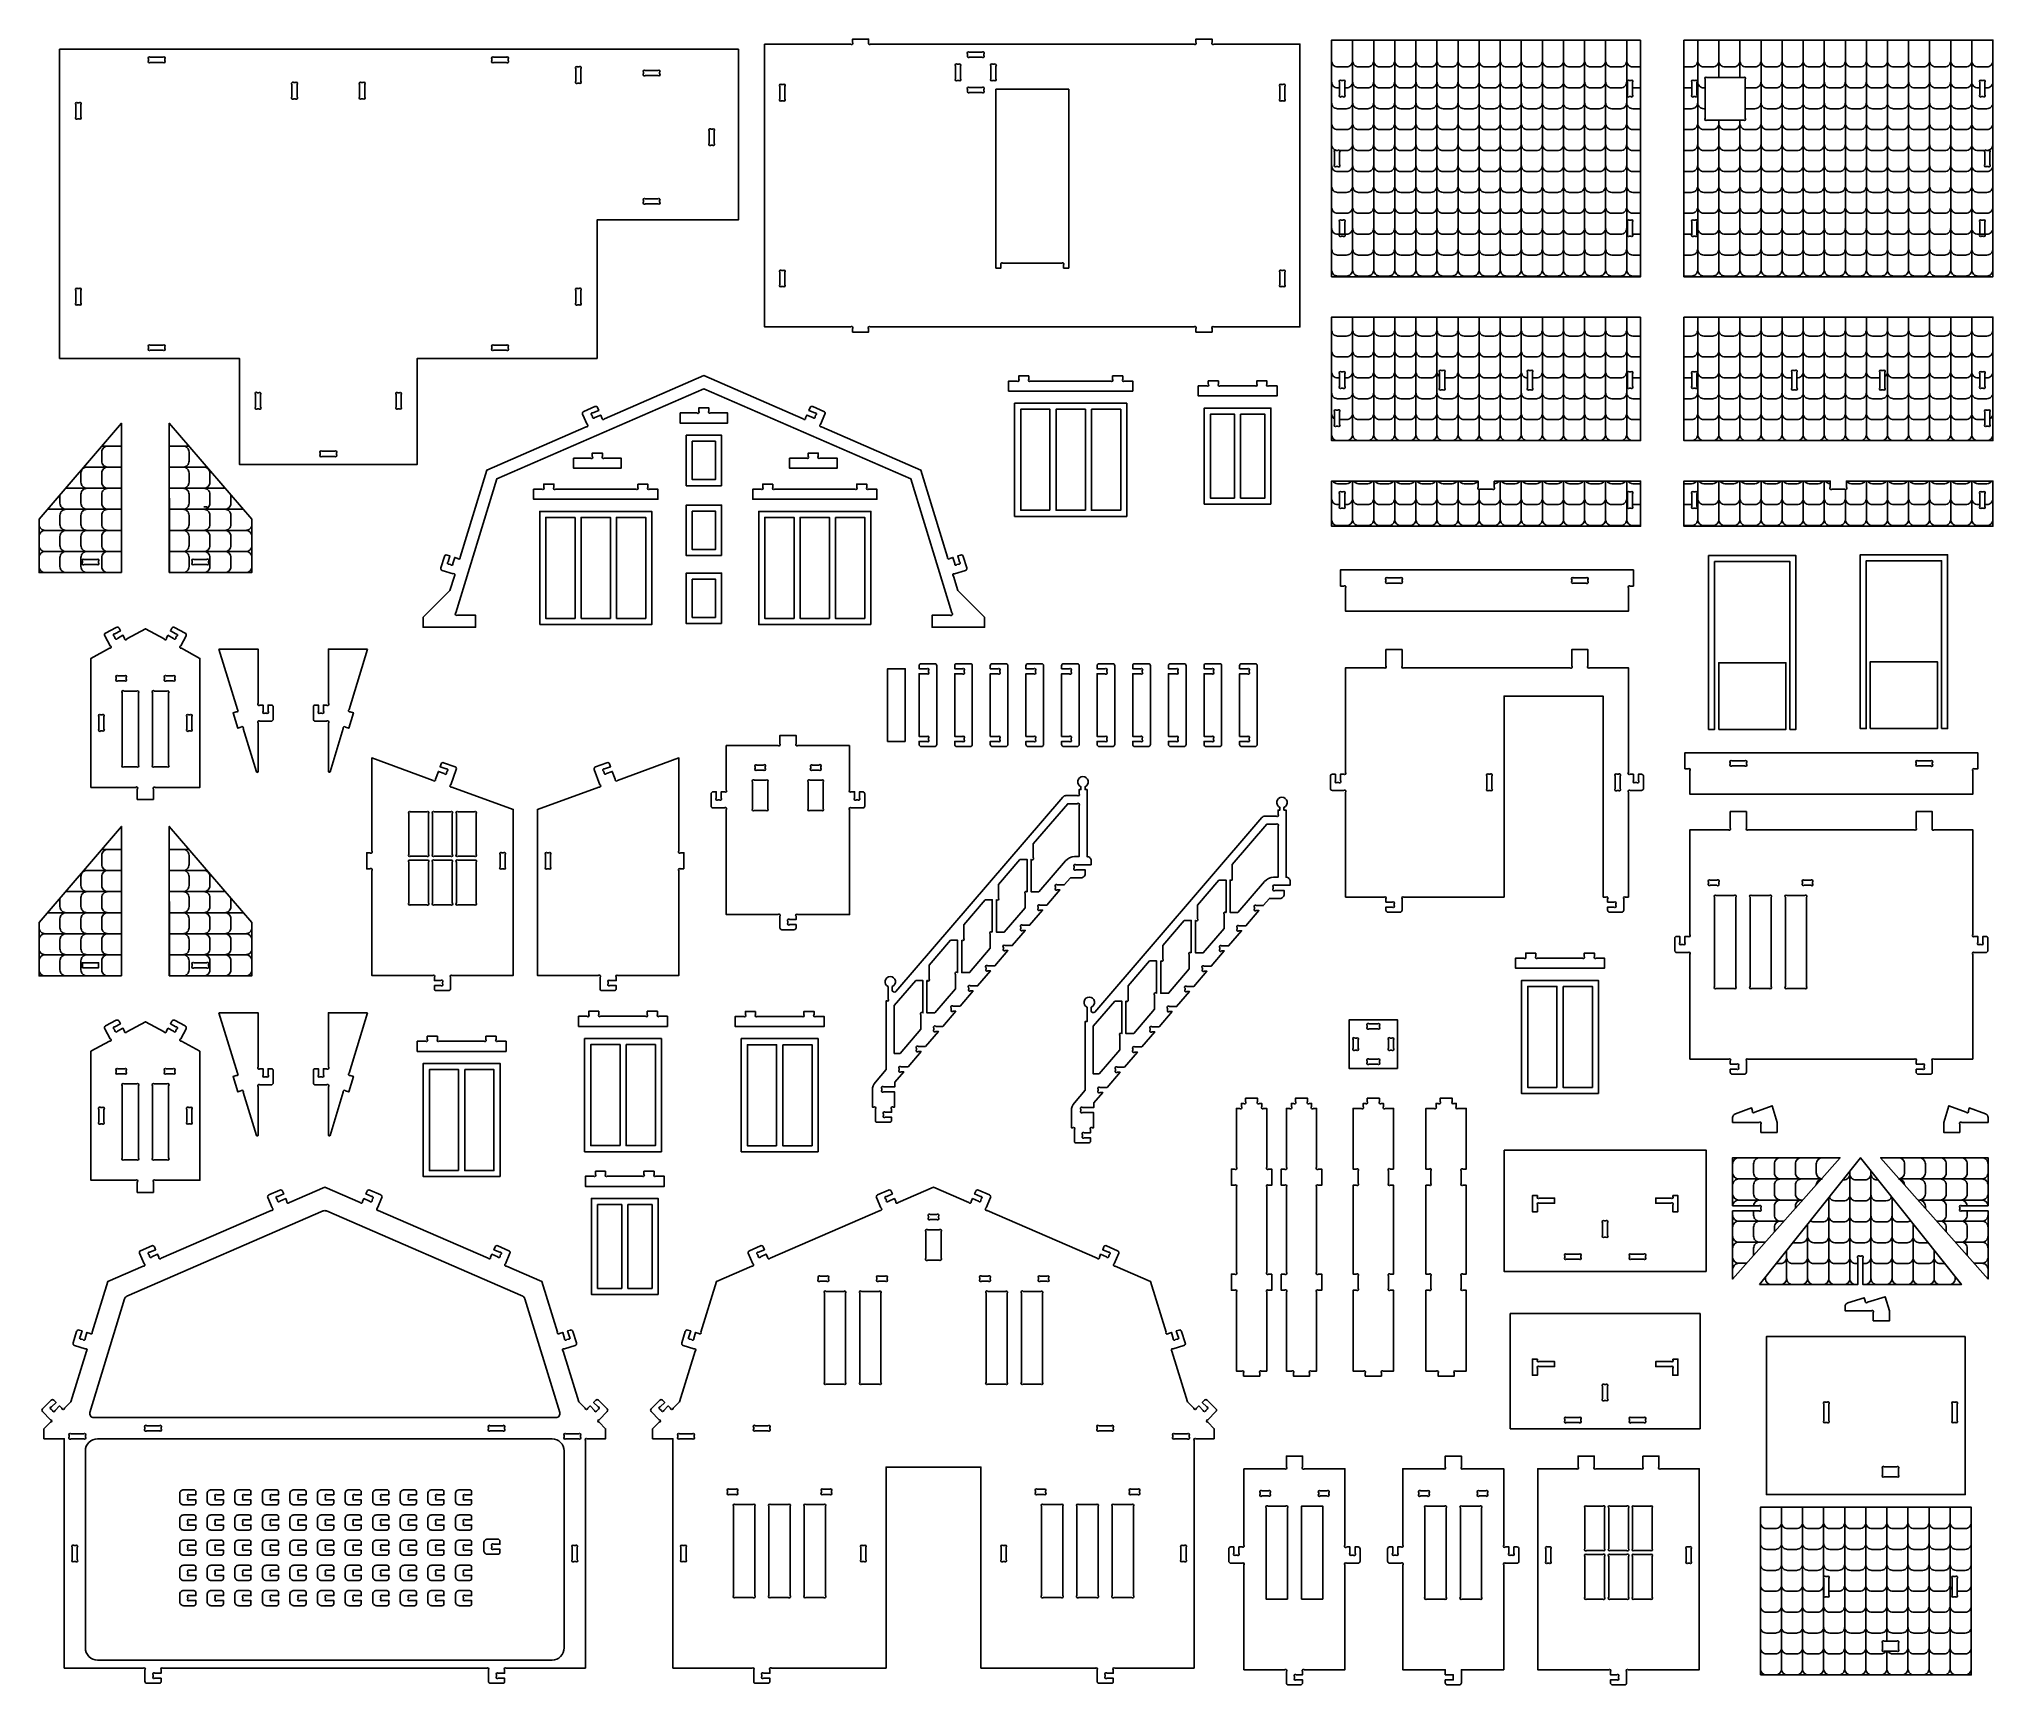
# Model space of a CAD drawing. Extents: x -452 to 1869, y 1703 to 3658.
import ezdxf

# ---------------------------------------------------------------- set-up
doc = ezdxf.new("R2010")
doc.units = 0
doc.header["$MEASUREMENT"] = 0
doc.layers.add('LAYER1', color=18, linetype='CONTINUOUS')

msp = doc.modelspace()

# ---------------------------------------------------------------- linework, layer by layer
at = {"layer": 'LAYER1'}
for points in [[(378.5, 3646.1), (-427.9, 3646.1), (-427.9, 3278.9), (-214.3, 3278.9), (-214.3, 3152.9), (-3.1, 3152.9), (-3.1, 3278.9), (210.5, 3278.9), (210.5, 3443.3), (378.5, 3443.3)], [(1450.3, 3657), (1083.1, 3657), (1083.1, 3375.9), (1450.3, 3375.9)], [(1501.6, 3657), (1868.8, 3657), (1868.8, 3375.9), (1501.6, 3375.9)], [(1450.3, 3327.9), (1083.1, 3327.9), (1083.1, 3181.2), (1450.3, 3181.2)], [(1501.6, 3327.9), (1868.8, 3327.9), (1868.8, 3181.2), (1501.6, 3181.2)], [(839.8, 3091.2), (706.6, 3091.2), (706.6, 3225.6), (839.8, 3225.6)], [(748.6, 3098.4), (713.8, 3098.4), (713.8, 3218.4), (748.6, 3218.4)], [(790.6, 3098.4), (755.8, 3098.4), (755.8, 3218.4), (790.6, 3218.4)], [(797.8, 3218.4), (832.6, 3218.4), (832.6, 3098.4), (797.8, 3098.4)], [(1011.1, 3105.8), (931.9, 3105.8), (931.9, 3219.8), (1011.1, 3219.8)], [(967.9, 3113), (939.1, 3113), (939.1, 3212.6), (967.9, 3212.6)], [(975.1, 3212.6), (1003.9, 3212.6), (1003.9, 3113), (975.1, 3113)], [(358.4, 3127.6), (316.4, 3127.6), (316.4, 3187.6), (358.4, 3187.6)], [(323.6, 3180.4), (351.2, 3180.4), (351.2, 3134.8), (323.6, 3134.8)], [(142.4, 2962.7), (275.6, 2962.7), (275.6, 3097.1), (142.4, 3097.1)], [(184.4, 3089.9), (149.6, 3089.9), (149.6, 2969.9), (184.4, 2969.9)], [(191.6, 2969.9), (226.4, 2969.9), (226.4, 3089.9), (191.6, 3089.9)], [(233.6, 2969.9), (268.4, 2969.9), (268.4, 3089.9), (233.6, 3089.9)], [(358.4, 3044.6), (316.4, 3044.6), (316.4, 3104.6), (358.4, 3104.6)], [(323.6, 3097.4), (351.2, 3097.4), (351.2, 3051.8), (323.6, 3051.8)], [(535.8, 2962.7), (402.6, 2962.7), (402.6, 3097.1), (535.8, 3097.1)], [(444.6, 2969.9), (409.8, 2969.9), (409.8, 3089.9), (444.6, 3089.9)], [(486.6, 2969.9), (451.8, 2969.9), (451.8, 3089.9), (486.6, 3089.9)], [(493.8, 3089.9), (528.6, 3089.9), (528.6, 2969.9), (493.8, 2969.9)], [(1627.6, 2838.2), (1627.6, 3037.4), (1538.2, 3037.4), (1538.2, 2838.2), (1531, 2838.2), (1531, 3044.6), (1634.8, 3044.6), (1634.8, 2838.2)], [(1807.7, 2839.2), (1807.7, 3038.4), (1718.3, 3038.4), (1718.3, 2839.2), (1711.1, 2839.2), (1711.1, 3045.6), (1814.9, 3045.6), (1814.9, 2839.2)], [(358.4, 2963.9), (316.4, 2963.9), (316.4, 3023.9), (358.4, 3023.9)], [(323.6, 3016.7), (351.2, 3016.7), (351.2, 2971.1), (323.6, 2971.1)], [(576.7, 2823.8), (555.7, 2823.8), (555.7, 2910.2), (576.7, 2910.2)], [(1543, 2838.2), (1622.8, 2838.2), (1622.8, 2917.4), (1543, 2917.4)], [(1723.1, 2839.2), (1802.9, 2839.2), (1802.9, 2918.4), (1723.1, 2918.4)], [(-400.8, 2554.9), (-400.8, 2560.9), (-381.6, 2560.9), (-381.6, 2554.9)], [(1400.1, 2405.6), (1308.9, 2405.6), (1308.9, 2540), (1400.1, 2540)], [(1350.9, 2412.8), (1316.1, 2412.8), (1316.1, 2532.8), (1350.9, 2532.8)], [(1358.1, 2532.8), (1392.9, 2532.8), (1392.9, 2412.8), (1358.1, 2412.8)], [(1161.5, 2435.5), (1103.9, 2435.5), (1103.9, 2493.1), (1161.5, 2493.1)], [(287, 2336.5), (195.8, 2336.5), (195.8, 2470.9), (287, 2470.9)], [(237.8, 2343.7), (203, 2343.7), (203, 2463.7), (237.8, 2463.7)], [(245, 2463.7), (279.8, 2463.7), (279.8, 2343.7), (245, 2343.7)], [(473.1, 2336.4), (381.9, 2336.4), (381.9, 2470.8), (473.1, 2470.8)], [(423.9, 2343.6), (389.1, 2343.6), (389.1, 2463.6), (423.9, 2463.6)], [(431.1, 2463.6), (465.9, 2463.6), (465.9, 2343.6), (431.1, 2343.6)], [(95.3, 2306.9), (4.1, 2306.9), (4.1, 2441.3), (95.3, 2441.3)], [(46.1, 2314.1), (11.3, 2314.1), (11.3, 2434.1), (46.1, 2434.1)], [(53.3, 2434.1), (88.1, 2434.1), (88.1, 2314.1), (53.3, 2314.1)], [(1288.1, 2338.3), (1528.1, 2338.3), (1528.1, 2194.3), (1288.1, 2194.3)], [(283.1, 2166.9), (203.9, 2166.9), (203.9, 2280.9), (283.1, 2280.9)], [(239.9, 2174.1), (211.1, 2174.1), (211.1, 2273.7), (239.9, 2273.7)], [(247.1, 2273.7), (275.9, 2273.7), (275.9, 2174.1), (247.1, 2174.1)], [(1295.3, 2144.2), (1520.9, 2144.2), (1520.9, 2007.4), (1295.3, 2007.4)], [(1835.9, 2116.9), (1599.7, 2116.9), (1599.7, 1929.2), (1835.9, 1929.2)], [(1047.4, 1805.1), (1072.6, 1805.1), (1072.6, 1915.5), (1047.4, 1915.5)], [(1592.5, 1714.9), (1843.1, 1714.9), (1843.1, 1914.1), (1592.5, 1914.1)]]:
    msp.add_lwpolyline(points, close=True, dxfattribs=at)
for points in [[(409.6, 3652.2), (511.9, 3652.2, 1), (514, 3654.3), (514, 3658.2), (533.2, 3658.2), (533.2, 3654.3, 1), (535.4, 3652.2), (919.9, 3652.2, 1), (922, 3654.3), (922, 3658.2), (941.2, 3658.2), (941.2, 3654.3, 1), (943.4, 3652.2), (1045.6, 3652.2), (1045.6, 3316.2), (943.4, 3316.2, 1), (941.2, 3314), (941.2, 3310.2), (922, 3310.2), (922, 3314, 1), (919.9, 3316.2), (535.4, 3316.2, 1), (533.2, 3314), (533.2, 3310.2), (514, 3310.2), (514, 3314, 1), (511.9, 3316.2), (409.6, 3316.2)], [(-320.1, 3636.5), (-305.2, 3636.5, -1), (-303.1, 3634.4), (-303.1, 3632.7, -1), (-305.2, 3630.5), (-320.1, 3630.5, -1), (-322.3, 3632.7), (-322.3, 3634.4, -1)], [(85.7, 3634.4), (85.7, 3632.7, 1), (87.9, 3630.5), (102.8, 3630.5, 1), (104.9, 3632.7), (104.9, 3634.4, 1), (102.8, 3636.5), (87.9, 3636.5, 1)], [(185.3, 3623), (185.3, 3608.1, 1), (187.5, 3605.9), (189.2, 3605.9, 1), (191.3, 3608.1), (191.3, 3623, 1), (189.2, 3625.1), (187.5, 3625.1, 1)], [(265.7, 3618.8), (265.7, 3617.1, 1), (267.9, 3614.9), (282.8, 3614.9, 1), (284.9, 3617.1), (284.9, 3618.8, 1), (282.8, 3620.9), (267.9, 3620.9, 1)], [(642.4, 3626), (642.4, 3611.1, -1), (640.3, 3609), (638.6, 3609, -1), (636.4, 3611.1), (636.4, 3626, -1), (638.6, 3628.2), (640.3, 3628.2, -1)], [(650.8, 3640.4), (650.8, 3638.7, 1), (653, 3636.6), (667.9, 3636.6, 1), (670, 3638.7), (670, 3640.4, 1), (667.9, 3642.6), (653, 3642.6, 1)], [(684.4, 3626), (684.4, 3611.1, -1), (682.3, 3609), (680.6, 3609, -1), (678.4, 3611.1), (678.4, 3626, -1), (680.6, 3628.2), (682.3, 3628.2, -1)], [(-151.9, 3604.4), (-151.9, 3589.5, 1), (-149.7, 3587.3), (-148, 3587.3, 1), (-145.9, 3589.5), (-145.9, 3604.4, 1), (-148, 3606.5), (-149.7, 3606.5, 1)], [(-65.5, 3604.4), (-65.5, 3589.5, -1), (-67.6, 3587.3), (-69.3, 3587.3, -1), (-71.5, 3589.5), (-71.5, 3604.4, -1), (-69.3, 3606.5), (-67.6, 3606.5, -1)], [(427.6, 3602), (427.6, 3587.1, 1), (429.8, 3585), (431.5, 3585, 1), (433.6, 3587.1), (433.6, 3602, 1), (431.5, 3604.2), (429.8, 3604.2, 1)], [(650.8, 3598.4), (650.8, 3596.7, 1), (653, 3594.6), (667.9, 3594.6, 1), (670, 3596.7), (670, 3598.4, 1), (667.9, 3600.6), (653, 3600.6, 1)], [(764.8, 3386.1), (764.8, 3390, 1), (762.7, 3392.1), (692.6, 3392.1, 1), (690.4, 3390), (690.4, 3386.1), (684.4, 3386.1), (684.4, 3598.5), (770.8, 3598.5), (770.8, 3386.1)], [(1027.6, 3602), (1027.6, 3587.1, -1), (1025.5, 3585), (1023.8, 3585, -1), (1021.6, 3587.1), (1021.6, 3602, -1), (1023.8, 3604.2), (1025.5, 3604.2, -1)], [(1096.6, 3609), (1094.8, 3609, 1), (1092.7, 3606.9), (1092.7, 3591.9, 1), (1094.8, 3589.8), (1096.6, 3589.8, 1), (1098.7, 3591.9), (1098.7, 3606.9, 1)], [(1436.8, 3609), (1438.6, 3609, -1), (1440.7, 3606.9), (1440.7, 3591.9, -1), (1438.6, 3589.8), (1436.8, 3589.8, -1), (1434.7, 3591.9), (1434.7, 3606.9, -1)], [(1511.2, 3606.9), (1511.2, 3591.9, 1), (1513.3, 3589.8), (1515.1, 3589.8, 1), (1517.2, 3591.9), (1517.2, 3606.9, 1), (1515.1, 3609), (1513.3, 3609, 1)], [(1528.9, 3612.5), (1572.5, 3612.5, -1), (1574.6, 3610.4), (1574.6, 3564.1, -1), (1572.5, 3562), (1528.9, 3562, -1), (1526.8, 3564.1), (1526.8, 3610.4, -1)], [(1855.3, 3609), (1857.1, 3609, -1), (1859.2, 3606.9), (1859.2, 3591.9, -1), (1857.1, 3589.8), (1855.3, 3589.8, -1), (1853.2, 3591.9), (1853.2, 3606.9, -1)], [(-408.7, 3580.4), (-408.7, 3565.5, 1), (-406.5, 3563.3), (-404.8, 3563.3, 1), (-402.7, 3565.5), (-402.7, 3580.4, 1), (-404.8, 3582.5), (-406.5, 3582.5, 1)], [(343.7, 3549.2), (343.7, 3534.3, 1), (345.9, 3532.1), (347.6, 3532.1, 1), (349.7, 3534.3), (349.7, 3549.2, 1), (347.6, 3551.3), (345.9, 3551.3, 1)], [(1086.7, 3523.9), (1086.7, 3509, 1), (1088.8, 3506.8), (1090.6, 3506.8, 1), (1092.7, 3509), (1092.7, 3523.9, 1), (1090.6, 3526), (1088.8, 3526, 1)], [(1861.3, 3526), (1863.1, 3526, -1), (1865.2, 3523.9), (1865.2, 3509, -1), (1863.1, 3506.8), (1861.3, 3506.8, -1), (1859.2, 3509), (1859.2, 3523.9, -1)], [(265.7, 3466.4), (265.7, 3464.7, 1), (267.9, 3462.5), (282.8, 3462.5, 1), (284.9, 3464.7), (284.9, 3466.4, 1), (282.8, 3468.5), (267.9, 3468.5, 1)], [(1092.7, 3440.9), (1092.7, 3426, 1), (1094.8, 3423.9), (1096.6, 3423.9, 1), (1098.7, 3426), (1098.7, 3440.9, 1), (1096.6, 3443.1), (1094.8, 3443.1, 1)], [(1436.8, 3443.1), (1438.6, 3443.1, -1), (1440.7, 3440.9), (1440.7, 3426, -1), (1438.6, 3423.9), (1436.8, 3423.9, -1), (1434.7, 3426), (1434.7, 3440.9, -1)], [(1511.2, 3440.9), (1511.2, 3426, 1), (1513.3, 3423.9), (1515.1, 3423.9, 1), (1517.2, 3426), (1517.2, 3440.9, 1), (1515.1, 3443.1), (1513.3, 3443.1, 1)], [(1855.3, 3443.1), (1857.1, 3443.1, -1), (1859.2, 3440.9), (1859.2, 3426, -1), (1857.1, 3423.9), (1855.3, 3423.9, -1), (1853.2, 3426), (1853.2, 3440.9, -1)], [(429.8, 3383.4), (431.5, 3383.4, -1), (433.6, 3381.2), (433.6, 3366.3, -1), (431.5, 3364.2), (429.8, 3364.2, -1), (427.6, 3366.3), (427.6, 3381.2, -1)], [(1021.6, 3381.2), (1021.6, 3366.3, 1), (1023.8, 3364.2), (1025.5, 3364.2, 1), (1027.6, 3366.3), (1027.6, 3381.2, 1), (1025.5, 3383.4), (1023.8, 3383.4, 1)], [(-406.5, 3361.7), (-404.8, 3361.7, -1), (-402.7, 3359.6), (-402.7, 3344.7, -1), (-404.8, 3342.5), (-406.5, 3342.5, -1), (-408.7, 3344.7), (-408.7, 3359.6, -1)], [(185.3, 3359.6), (185.3, 3344.7, 1), (187.5, 3342.5), (189.2, 3342.5, 1), (191.3, 3344.7), (191.3, 3359.6, 1), (189.2, 3361.7), (187.5, 3361.7, 1)], [(-320.1, 3294.5), (-305.2, 3294.5, -1), (-303.1, 3292.4), (-303.1, 3290.7, -1), (-305.2, 3288.5), (-320.1, 3288.5, -1), (-322.3, 3290.7), (-322.3, 3292.4, -1)], [(85.7, 3292.4), (85.7, 3290.7, 1), (87.9, 3288.5), (102.8, 3288.5, 1), (104.9, 3290.7), (104.9, 3292.4, 1), (102.8, 3294.5), (87.9, 3294.5, 1)], [(671, 2971.4), (639, 3003.3), (633.8, 3020.3, -1), (635.2, 3023), (648.1, 3026.9, 0.414214), (649.7, 3029.9), (645.4, 3043.7, 0.414214), (642.4, 3045.3), (639, 3044.2), (641.2, 3037.1, -1), (639.8, 3034.4), (638.1, 3033.9, -1), (635.5, 3035.3), (633.3, 3042.4), (629.6, 3041.3, -1), (626.9, 3042.7), (595.2, 3146.2), (477, 3197.6, -1), (475.9, 3200.4), (481.3, 3212.8, 0.414214), (480.1, 3215.9), (466.8, 3221.7, 0.414214), (463.7, 3220.4), (462.3, 3217.1), (469.1, 3214.2, -1), (470.2, 3211.4), (469.5, 3209.8, -1), (466.7, 3208.7), (459.9, 3211.6), (458.3, 3208.1, -1), (455.5, 3207), (337.4, 3258.4), (219.2, 3207, -1), (216.4, 3208.1), (214.9, 3211.6), (208, 3208.7, -1), (205.2, 3209.8), (204.5, 3211.4, -1), (205.6, 3214.2), (212.5, 3217.1), (211, 3220.4, 0.414214), (207.9, 3221.7), (194.7, 3215.9, 0.414214), (193.4, 3212.8), (198.8, 3200.4, -1), (197.7, 3197.6), (79.6, 3146.2), (47.8, 3042.7, -1), (45.2, 3041.3), (41.5, 3042.4), (39.3, 3035.3, -1), (36.6, 3033.9), (34.9, 3034.4, -1), (33.5, 3037.1), (35.7, 3044.2), (32.3, 3045.3, 0.414214), (29.3, 3043.7), (25.1, 3029.9, 0.414214), (26.7, 3026.9), (39.5, 3023, -1), (41, 3020.3), (35.8, 3003.3), (3.8, 2971.4), (3.8, 2959.4), (66.2, 2959.4), (66.2, 2973.8), (44.6, 2973.8, -1), (42.6, 2976.5), (91.4, 3135.7), (337.4, 3242.7), (583.4, 3135.7), (632.1, 2976.5, -1), (630.1, 2973.8), (608.6, 2973.8), (608.6, 2959.4), (671, 2959.4)], [(723.4, 3258), (723.4, 3254.1, 1), (725.5, 3252), (820.8, 3252, 1), (823, 3254.1), (823, 3258), (835, 3258), (835, 3254.1, 1), (837.1, 3252), (847, 3252), (847, 3240), (699.4, 3240), (699.4, 3252), (709.2, 3252, 1), (711.4, 3254.1), (711.4, 3258)], [(948.7, 3252.2), (948.7, 3248.4, 1), (950.8, 3246.2), (992.2, 3246.2, 1), (994.3, 3248.4), (994.3, 3252.2), (1006.3, 3252.2), (1006.3, 3248.4, 1), (1008.4, 3246.2), (1018.3, 3246.2), (1018.3, 3234.2), (924.7, 3234.2), (924.7, 3246.2), (934.6, 3246.2, 1), (936.7, 3248.4), (936.7, 3252.2)], [(1092.7, 3260.6), (1092.7, 3245.7, 1), (1094.8, 3243.5), (1096.6, 3243.5, 1), (1098.7, 3245.7), (1098.7, 3260.6, 1), (1096.6, 3262.7), (1094.8, 3262.7, 1)], [(1217.5, 3262.4), (1217.5, 3243.8, -1), (1215.4, 3241.7), (1213.6, 3241.7, -1), (1211.5, 3243.8), (1211.5, 3262.4, -1), (1213.6, 3264.5), (1215.4, 3264.5, -1)], [(1321.9, 3262.4), (1321.9, 3243.8, -1), (1319.8, 3241.7), (1318, 3241.7, -1), (1315.9, 3243.8), (1315.9, 3262.4, -1), (1318, 3264.5), (1319.8, 3264.5, -1)], [(1436.8, 3262.7), (1438.6, 3262.7, -1), (1440.7, 3260.6), (1440.7, 3245.7, -1), (1438.6, 3243.5), (1436.8, 3243.5, -1), (1434.7, 3245.7), (1434.7, 3260.6, -1)], [(1511.2, 3260.6), (1511.2, 3245.7, 1), (1513.3, 3243.5), (1515.1, 3243.5, 1), (1517.2, 3245.7), (1517.2, 3260.6, 1), (1515.1, 3262.7), (1513.3, 3262.7, 1)], [(1630, 3262.4), (1630, 3243.8, 1), (1632.1, 3241.7), (1633.9, 3241.7, 1), (1636, 3243.8), (1636, 3262.4, 1), (1633.9, 3264.5), (1632.1, 3264.5, 1)], [(1734.4, 3262.4), (1734.4, 3243.8, 1), (1736.5, 3241.7), (1738.3, 3241.7, 1), (1740.4, 3243.8), (1740.4, 3262.4, 1), (1738.3, 3264.5), (1736.5, 3264.5, 1)], [(1855.3, 3262.7), (1857.1, 3262.7, -1), (1859.2, 3260.6), (1859.2, 3245.7, -1), (1857.1, 3243.5), (1855.3, 3243.5, -1), (1853.2, 3245.7), (1853.2, 3260.6, -1)], [(-189.1, 3236), (-189.1, 3221.1, -1), (-191.2, 3218.9), (-192.9, 3218.9, -1), (-195.1, 3221.1), (-195.1, 3236, -1), (-192.9, 3238.1), (-191.2, 3238.1, -1)], [(-28.3, 3236), (-28.3, 3221.1, 1), (-26.1, 3218.9), (-24.4, 3218.9, 1), (-22.3, 3221.1), (-22.3, 3236, 1), (-24.4, 3238.1), (-26.1, 3238.1, 1)], [(309.2, 3214), (329.2, 3214, 1), (331.4, 3216.2), (331.4, 3220), (343.4, 3220), (343.4, 3216.2, 1), (345.5, 3214), (365.6, 3214), (365.6, 3202), (309.2, 3202)], [(1086.7, 3215.3), (1086.7, 3200.4, 1), (1088.8, 3198.3), (1090.6, 3198.3, 1), (1092.7, 3200.4), (1092.7, 3215.3, 1), (1090.6, 3217.5), (1088.8, 3217.5, 1)], [(1861.3, 3217.5), (1863.1, 3217.5, -1), (1865.2, 3215.3), (1865.2, 3200.4, -1), (1863.1, 3198.3), (1861.3, 3198.3, -1), (1859.2, 3200.4), (1859.2, 3215.3, -1)], [(-116.1, 3168.5), (-101.2, 3168.5, -1), (-99.1, 3166.4), (-99.1, 3164.7, -1), (-101.2, 3162.5), (-116.1, 3162.5, -1), (-118.3, 3164.7), (-118.3, 3166.4, -1)], [(182.7, 3160.4), (202.8, 3160.4, 1), (204.9, 3162.6), (204.9, 3166.4), (216.9, 3166.4), (216.9, 3162.6, 1), (219, 3160.4), (239.1, 3160.4), (239.1, 3148.4), (182.7, 3148.4)], [(439.2, 3160.4), (459.3, 3160.4, 1), (461.4, 3162.6), (461.4, 3166.4), (473.4, 3166.4), (473.4, 3162.6, 1), (475.6, 3160.4), (495.6, 3160.4), (495.6, 3148.4), (439.2, 3148.4)], [(258.8, 3129.5), (258.8, 3125.6, -1), (256.7, 3123.5), (161.3, 3123.5, -1), (159.2, 3125.6), (159.2, 3129.5), (147.2, 3129.5), (147.2, 3125.6, -1), (145.1, 3123.5), (135.2, 3123.5), (135.2, 3111.5), (282.8, 3111.5), (282.8, 3123.5), (272.9, 3123.5, -1), (270.8, 3125.6), (270.8, 3129.5)], [(419.4, 3129.5), (419.4, 3125.6, 1), (421.6, 3123.5), (516.9, 3123.5, 1), (519, 3125.6), (519, 3129.5), (531, 3129.5), (531, 3125.6, 1), (533.2, 3123.5), (543, 3123.5), (543, 3111.5), (395.4, 3111.5), (395.4, 3123.5), (405.3, 3123.5, 1), (407.4, 3125.6), (407.4, 3129.5)], [(1276.3, 3133.2), (1276.3, 3125.7, -1), (1274.2, 3123.6), (1259.2, 3123.6, -1), (1257.1, 3125.7), (1257.1, 3133.2), (1083.1, 3133.2), (1083.1, 3079.5), (1450.3, 3079.5), (1450.3, 3133.2)], [(1092.7, 3118.1), (1092.7, 3103.1, 1), (1094.8, 3101), (1096.6, 3101, 1), (1098.7, 3103.1), (1098.7, 3118.1, 1), (1096.6, 3120.2), (1094.8, 3120.2, 1)], [(1436.8, 3120.2), (1438.6, 3120.2, -1), (1440.7, 3118.1), (1440.7, 3103.1, -1), (1438.6, 3101), (1436.8, 3101, -1), (1434.7, 3103.1), (1434.7, 3118.1, -1)], [(1677.7, 3123.6), (1692.7, 3123.6, 1), (1694.8, 3125.7), (1694.8, 3133.2), (1868.8, 3133.2), (1868.8, 3079.5), (1501.6, 3079.5), (1501.6, 3133.2), (1675.6, 3133.2), (1675.6, 3125.7, 1)], [(1511.2, 3118.1), (1511.2, 3103.1, 1), (1513.3, 3101), (1515.1, 3101, 1), (1517.2, 3103.1), (1517.2, 3118.1, 1), (1515.1, 3120.2), (1513.3, 3120.2, 1)], [(1855.3, 3120.2), (1857.1, 3120.2, -1), (1859.2, 3118.1), (1859.2, 3103.1, -1), (1857.1, 3101), (1855.3, 3101, -1), (1853.2, 3103.1), (1853.2, 3118.1, -1)], [(-398.7, 3040), (-383.7, 3040, -1), (-381.6, 3037.9), (-381.6, 3036.1, -1), (-383.7, 3034), (-398.7, 3034, -1), (-400.8, 3036.1), (-400.8, 3037.9, -1)], [(-270.4, 3037.9), (-270.4, 3036.1, 1), (-268.2, 3034), (-253.3, 3034, 1), (-251.2, 3036.1), (-251.2, 3037.9, 1), (-253.3, 3040), (-268.2, 3040, 1)], [(1093.7, 3008.4), (1097.6, 3008.4, -1), (1099.7, 3006.3), (1099.7, 2978.4), (1435.7, 2978.4), (1435.7, 3006.3, -1), (1437.8, 3008.4), (1441.7, 3008.4), (1441.7, 3027.6), (1093.7, 3027.6)], [(1149.8, 3012), (1164.8, 3012, 1), (1166.9, 3014.2), (1166.9, 3015.9, 1), (1164.8, 3018), (1149.8, 3018, 1), (1147.7, 3015.9), (1147.7, 3014.2, 1)], [(1370.6, 3018), (1385.6, 3018, -1), (1387.7, 3015.9), (1387.7, 3014.2, -1), (1385.6, 3012), (1370.6, 3012, -1), (1368.5, 3014.2), (1368.5, 3015.9, -1)], [(-299.2, 2949.9), (-301, 2946.5, -1), (-303.9, 2945.6), (-326, 2957.6), (-348, 2945.6, -1), (-350.9, 2946.5), (-352.8, 2949.9), (-359.3, 2946.3, -1), (-362.2, 2947.2), (-363.1, 2948.7, -1), (-362.2, 2951.6), (-355.6, 2955.2), (-357.3, 2958.3, 0.414214), (-360.6, 2959.3), (-373.3, 2952.5, 0.414214), (-374.2, 2949.2), (-367.8, 2937.4, -1), (-368.7, 2934.5), (-390.8, 2922.5), (-390.8, 2769.3), (-337.7, 2769.3, -1), (-335.6, 2767.1), (-335.6, 2754.9), (-316.4, 2754.9), (-316.4, 2767.1, -1), (-314.2, 2769.3), (-261.2, 2769.3), (-261.2, 2922.5), (-283.2, 2934.5, -1), (-284.1, 2937.4), (-277.7, 2949.2, 0.414214), (-278.7, 2952.5), (-291.3, 2959.3, 0.414214), (-294.6, 2958.3), (-296.3, 2955.2), (-289.7, 2951.6, -1), (-288.9, 2948.7), (-289.7, 2947.2, -1), (-292.6, 2946.3)], [(-238.8, 2933.6), (-216.7, 2861.7, -1), (-218.1, 2859), (-221.8, 2857.9), (-216.2, 2839.5), (-212.5, 2840.7, -1), (-209.8, 2839.2), (-194.1, 2787.8, 0.861326), (-192.2, 2788.1), (-192.2, 2845.7, -1), (-190.1, 2847.9), (-176.6, 2847.9, 0.414214), (-174.2, 2850.3), (-174.2, 2864.7, 0.414214), (-176.6, 2867.1), (-180.2, 2867.1), (-180.2, 2859.6, -1), (-182.3, 2857.5), (-184.1, 2857.5, -1), (-186.2, 2859.6), (-186.2, 2867.1), (-190.1, 2867.1, -1), (-192.2, 2869.2), (-192.2, 2933.6)], [(-62, 2933.6), (-84, 2861.7, 1), (-82.6, 2859), (-78.9, 2857.9), (-84.5, 2839.5), (-88.3, 2840.7, 1), (-90.9, 2839.2), (-106.7, 2787.8, -0.861326), (-108.5, 2788.1), (-108.5, 2845.7, 1), (-110.7, 2847.9), (-124.1, 2847.9, -0.414214), (-126.5, 2850.3), (-126.5, 2864.7, -0.414214), (-124.1, 2867.1), (-120.5, 2867.1), (-120.5, 2859.6, 1), (-118.4, 2857.5), (-116.7, 2857.5, 1), (-114.5, 2859.6), (-114.5, 2867.1), (-110.7, 2867.1, 1), (-108.5, 2869.2), (-108.5, 2933.6)], [(1405.7, 2639), (1409, 2639, -1), (1411.1, 2636.9), (1411.1, 2633), (1418.6, 2633, -1), (1420.7, 2630.9), (1420.7, 2629.1, -1), (1418.6, 2627), (1411.1, 2627), (1411.1, 2623.4, 0.414214), (1413.5, 2621), (1427.9, 2621, 0.414214), (1430.3, 2623.4), (1430.3, 2636.9, -1), (1432.4, 2639), (1435.7, 2639), (1435.7, 2763.5, -1), (1437.8, 2765.6), (1451.3, 2765.6, 0.414214), (1453.7, 2768), (1453.7, 2782.4, 0.414214), (1451.3, 2784.8), (1447.7, 2784.8), (1447.7, 2777.3, -1), (1445.6, 2775.2), (1443.8, 2775.2, -1), (1441.7, 2777.3), (1441.7, 2784.8), (1437.8, 2784.8, -1), (1435.7, 2786.9), (1435.7, 2911.4), (1389.8, 2911.4, -1), (1387.7, 2913.5), (1387.7, 2933), (1368.5, 2933), (1368.5, 2913.5, -1), (1366.4, 2911.4), (1169, 2911.4, -1), (1166.9, 2913.5), (1166.9, 2933), (1147.7, 2933), (1147.7, 2913.5, -1), (1145.6, 2911.4), (1099.7, 2911.4), (1099.7, 2786.9, -1), (1097.6, 2784.8), (1093.7, 2784.8), (1093.7, 2777.3, -1), (1091.6, 2775.2), (1089.8, 2775.2, -1), (1087.7, 2777.3), (1087.7, 2784.8), (1084.1, 2784.8, 0.414214), (1081.7, 2782.4), (1081.7, 2768, 0.414214), (1084.1, 2765.6), (1097.6, 2765.6, -1), (1099.7, 2763.5), (1099.7, 2639), (1145.6, 2639, -1), (1147.7, 2636.9), (1147.7, 2633), (1155.2, 2633, -1), (1157.3, 2630.9), (1157.3, 2629.1, -1), (1155.2, 2627), (1147.7, 2627), (1147.7, 2623.4, 0.414214), (1150.1, 2621), (1164.5, 2621, 0.414214), (1166.9, 2623.4), (1166.9, 2636.9, -1), (1169, 2639), (1288.1, 2639), (1288.1, 2877.8), (1405.7, 2877.8)], [(-358.6, 2895.7), (-350.9, 2895.7, 1), (-348.8, 2897.8), (-348.8, 2899.6, 1), (-350.9, 2901.7), (-358.6, 2901.7, 1), (-360.8, 2899.6), (-360.8, 2897.8, 1)], [(-301, 2901.7), (-293.3, 2901.7, -1), (-291.2, 2899.6), (-291.2, 2897.8, -1), (-293.3, 2895.7), (-301, 2895.7, -1), (-303.2, 2897.8), (-303.2, 2899.6, -1)], [(614, 2913.8, 0.414214), (611.6, 2916.2), (595.5, 2916.2, 0.414214), (593.1, 2913.8), (593.1, 2910.2), (602.3, 2910.2, -1), (604.4, 2908.1), (604.4, 2906.3, -1), (602.3, 2904.2), (593.1, 2904.2), (593.1, 2829.8), (602.3, 2829.8, -1), (604.4, 2827.7), (604.4, 2825.9, -1), (602.3, 2823.8), (593.1, 2823.8), (593.1, 2820.2, 0.414214), (595.5, 2817.8), (611.6, 2817.8, 0.414214), (614, 2820.2)], [(656.3, 2913.8, 0.414214), (653.9, 2916.2), (637.8, 2916.2, 0.414214), (635.4, 2913.8), (635.4, 2910.2), (644.6, 2910.2, -1), (646.7, 2908.1), (646.7, 2906.3, -1), (644.6, 2904.2), (635.4, 2904.2), (635.4, 2829.8), (644.6, 2829.8, -1), (646.7, 2827.7), (646.7, 2825.9, -1), (644.6, 2823.8), (635.4, 2823.8), (635.4, 2820.2, 0.414214), (637.8, 2817.8), (653.9, 2817.8, 0.414214), (656.3, 2820.2)], [(698.6, 2913.8, 0.414214), (696.2, 2916.2), (680.1, 2916.2, 0.414214), (677.7, 2913.8), (677.7, 2910.2), (686.9, 2910.2, -1), (689, 2908.1), (689, 2906.3, -1), (686.9, 2904.2), (677.7, 2904.2), (677.7, 2829.8), (686.9, 2829.8, -1), (689, 2827.7), (689, 2825.9, -1), (686.9, 2823.8), (677.7, 2823.8), (677.7, 2820.2, 0.414214), (680.1, 2817.8), (696.2, 2817.8, 0.414214), (698.6, 2820.2)], [(741, 2913.8, 0.414214), (738.6, 2916.2), (722.4, 2916.2, 0.414214), (720, 2913.8), (720, 2910.2), (729.2, 2910.2, -1), (731.4, 2908.1), (731.4, 2906.3, -1), (729.2, 2904.2), (720, 2904.2), (720, 2829.8), (729.2, 2829.8, -1), (731.4, 2827.7), (731.4, 2825.9, -1), (729.2, 2823.8), (720, 2823.8), (720, 2820.2, 0.414214), (722.4, 2817.8), (738.6, 2817.8, 0.414214), (741, 2820.2)], [(783.3, 2913.8, 0.414214), (780.9, 2916.2), (764.7, 2916.2, 0.414214), (762.3, 2913.8), (762.3, 2910.2), (771.5, 2910.2, -1), (773.7, 2908.1), (773.7, 2906.3, -1), (771.5, 2904.2), (762.3, 2904.2), (762.3, 2829.8), (771.5, 2829.8, -1), (773.7, 2827.7), (773.7, 2825.9, -1), (771.5, 2823.8), (762.3, 2823.8), (762.3, 2820.2, 0.414214), (764.7, 2817.8), (780.9, 2817.8, 0.414214), (783.3, 2820.2)], [(825.6, 2913.8, 0.414214), (823.2, 2916.2), (807, 2916.2, 0.414214), (804.6, 2913.8), (804.6, 2910.2), (813.9, 2910.2, -1), (816, 2908.1), (816, 2906.3, -1), (813.9, 2904.2), (804.6, 2904.2), (804.6, 2829.8), (813.9, 2829.8, -1), (816, 2827.7), (816, 2825.9, -1), (813.9, 2823.8), (804.6, 2823.8), (804.6, 2820.2, 0.414214), (807, 2817.8), (823.2, 2817.8, 0.414214), (825.6, 2820.2)], [(867.9, 2913.8, 0.414214), (865.5, 2916.2), (849.3, 2916.2, 0.414214), (846.9, 2913.8), (846.9, 2910.2), (856.2, 2910.2, -1), (858.3, 2908.1), (858.3, 2906.3, -1), (856.2, 2904.2), (846.9, 2904.2), (846.9, 2829.8), (856.2, 2829.8, -1), (858.3, 2827.7), (858.3, 2825.9, -1), (856.2, 2823.8), (846.9, 2823.8), (846.9, 2820.2, 0.414214), (849.3, 2817.8), (865.5, 2817.8, 0.414214), (867.9, 2820.2)], [(910.2, 2913.8, 0.414214), (907.8, 2916.2), (891.7, 2916.2, 0.414214), (889.3, 2913.8), (889.3, 2910.2), (898.5, 2910.2, -1), (900.6, 2908.1), (900.6, 2906.3, -1), (898.5, 2904.2), (889.3, 2904.2), (889.3, 2829.8), (898.5, 2829.8, -1), (900.6, 2827.7), (900.6, 2825.9, -1), (898.5, 2823.8), (889.3, 2823.8), (889.3, 2820.2, 0.414214), (891.7, 2817.8), (907.8, 2817.8, 0.414214), (910.2, 2820.2)], [(952.5, 2913.8, 0.414214), (950.1, 2916.2), (934, 2916.2, 0.414214), (931.6, 2913.8), (931.6, 2910.2), (940.8, 2910.2, -1), (942.9, 2908.1), (942.9, 2906.3, -1), (940.8, 2904.2), (931.6, 2904.2), (931.6, 2829.8), (940.8, 2829.8, -1), (942.9, 2827.7), (942.9, 2825.9, -1), (940.8, 2823.8), (931.6, 2823.8), (931.6, 2820.2, 0.414214), (934, 2817.8), (950.1, 2817.8, 0.414214), (952.5, 2820.2)], [(994.8, 2913.8, 0.414214), (992.4, 2916.2), (976.3, 2916.2, 0.414214), (973.9, 2913.8), (973.9, 2910.2), (983.1, 2910.2, -1), (985.2, 2908.1), (985.2, 2906.3, -1), (983.1, 2904.2), (973.9, 2904.2), (973.9, 2829.8), (983.1, 2829.8, -1), (985.2, 2827.7), (985.2, 2825.9, -1), (983.1, 2823.8), (973.9, 2823.8), (973.9, 2820.2, 0.414214), (976.3, 2817.8), (992.4, 2817.8, 0.414214), (994.8, 2820.2)], [(-351.4, 2883.7), (-336.5, 2883.7, -1), (-334.4, 2881.6), (-334.4, 2795.8, -1), (-336.5, 2793.7), (-351.4, 2793.7, -1), (-353.6, 2795.8), (-353.6, 2881.6, -1)], [(-315.4, 2883.7), (-300.5, 2883.7, -1), (-298.4, 2881.6), (-298.4, 2795.8, -1), (-300.5, 2793.7), (-315.4, 2793.7, -1), (-317.6, 2795.8), (-317.6, 2881.6, -1)], [(-381.2, 2853.4), (-381.2, 2838.4, 1), (-379, 2836.3), (-377.3, 2836.3, 1), (-375.2, 2838.4), (-375.2, 2853.4, 1), (-377.3, 2855.5), (-379, 2855.5, 1)], [(-270.8, 2853.4), (-270.8, 2838.4, -1), (-272.9, 2836.3), (-274.6, 2836.3, -1), (-276.8, 2838.4), (-276.8, 2853.4, -1), (-274.6, 2855.5), (-272.9, 2855.5, -1)], [(510.5, 2818.9), (510.5, 2766.1, 1), (512.6, 2764), (516.5, 2764), (516.5, 2756.5, 1), (518.6, 2754.4), (520.3, 2754.4, 1), (522.5, 2756.5), (522.5, 2764), (526.1, 2764, -0.414214), (528.5, 2761.6), (528.5, 2747.2, -0.414214), (526.1, 2744.8), (512.6, 2744.8, 1), (510.5, 2742.7), (510.5, 2618.2), (449, 2618.2, 1), (446.9, 2616.1), (446.9, 2612.2), (439.4, 2612.2, 1), (437.3, 2610.1), (437.3, 2608.3, 1), (439.4, 2606.2), (446.9, 2606.2), (446.9, 2602.6, -0.414214), (444.5, 2600.2), (430.1, 2600.2, -0.414214), (427.7, 2602.6), (427.7, 2616.1, 1), (425.5, 2618.2), (364.1, 2618.2), (364.1, 2742.7, 1), (361.9, 2744.8), (348.5, 2744.8, -0.414214), (346.1, 2747.2), (346.1, 2761.6, -0.414214), (348.5, 2764), (352.1, 2764), (352.1, 2756.5, 1), (354.2, 2754.4), (355.9, 2754.4, 1), (358.1, 2756.5), (358.1, 2764), (361.9, 2764, 1), (364.1, 2766.1), (364.1, 2818.9), (425.5, 2818.9, 1), (427.7, 2821), (427.7, 2830.9), (446.9, 2830.9), (446.9, 2821, 1), (449, 2818.9)], [(1502.8, 2791.1), (1506.6, 2791.1, -1), (1508.8, 2788.9), (1508.8, 2761.1), (1844.8, 2761.1), (1844.8, 2788.9, -1), (1846.9, 2791.1), (1850.8, 2791.1), (1850.8, 2810.3), (1502.8, 2810.3)], [(17.3, 2533.8), (24.8, 2533.8, 1), (26.9, 2536), (26.9, 2537.7, 1), (24.8, 2539.8), (17.3, 2539.8), (17.3, 2543.7, 1), (15.2, 2545.8), (-57.1, 2545.8), (-57.1, 2670.3, 1), (-59.2, 2672.4), (-63.1, 2672.4), (-63.1, 2691.6), (-59.2, 2691.6, 1), (-57.1, 2693.8), (-57.1, 2804.2), (15.9, 2777.6, 1), (18.6, 2778.9), (22, 2788.2), (29, 2785.6, 1), (31.7, 2786.9), (32.3, 2788.5, 1), (31.1, 2791.3), (24, 2793.8), (25.3, 2797.2, -0.414214), (28.3, 2798.6), (41.9, 2793.7, -0.414214), (43.3, 2790.6), (36.7, 2772.3, 1), (37.9, 2769.6), (110.9, 2743), (110.9, 2545.8), (38.6, 2545.8, 1), (36.5, 2543.7), (36.5, 2530.2, -0.414214), (34.1, 2527.8), (19.7, 2527.8, -0.414214), (17.3, 2530.2)], [(313.7, 2672.4), (309.8, 2672.4, 1), (307.7, 2670.3), (307.7, 2545.8), (235.4, 2545.8, 1), (233.3, 2543.7), (233.3, 2539.8), (225.8, 2539.8, 1), (223.7, 2537.7), (223.7, 2536, 1), (225.8, 2533.8), (233.3, 2533.8), (233.3, 2530.2, -0.414214), (230.9, 2527.8), (216.5, 2527.8, -0.414214), (214.1, 2530.2), (214.1, 2543.7, 1), (212, 2545.8), (139.7, 2545.8), (139.7, 2743), (212.7, 2769.6, 1), (214, 2772.3), (207.3, 2790.6, -0.414214), (208.7, 2793.7), (222.3, 2798.6, -0.414214), (225.3, 2797.2), (226.6, 2793.8), (219.5, 2791.3, 1), (218.3, 2788.5), (218.9, 2786.9, 1), (221.6, 2785.6), (228.6, 2788.2), (232, 2778.9, 1), (234.7, 2777.6), (307.7, 2804.2), (307.7, 2693.8, 1), (309.8, 2691.6), (313.7, 2691.6)], [(408.1, 2795.8), (400.4, 2795.8, 1), (398.3, 2793.7), (398.3, 2791.9, 1), (400.4, 2789.8), (408.1, 2789.8, 1), (410.3, 2791.9), (410.3, 2793.7, 1)], [(466.4, 2795.8), (474.1, 2795.8, -1), (476.3, 2793.7), (476.3, 2791.9, -1), (474.1, 2789.8), (466.4, 2789.8, -1), (464.3, 2791.9), (464.3, 2793.7, -1)], [(1573.8, 2800.7), (1558.9, 2800.7, 1), (1556.8, 2798.5), (1556.8, 2796.8, 1), (1558.9, 2794.7), (1573.8, 2794.7, 1), (1576, 2796.8), (1576, 2798.5, 1)], [(1779.7, 2800.7), (1794.6, 2800.7, -1), (1796.8, 2798.5), (1796.8, 2796.8, -1), (1794.6, 2794.7), (1779.7, 2794.7, -1), (1777.6, 2796.8), (1777.6, 2798.5, -1)], [(411.1, 2777.8), (397.4, 2777.8, 1), (395.3, 2775.7), (395.3, 2743.9, 1), (397.4, 2741.8), (411.1, 2741.8, 1), (413.3, 2743.9), (413.3, 2775.7, 1)], [(479.3, 2775.7), (479.3, 2743.9, -1), (477.1, 2741.8), (463.4, 2741.8, -1), (461.3, 2743.9), (461.3, 2775.7, -1), (463.4, 2777.8), (477.1, 2777.8, -1)], [(767.5, 2759.5), (781, 2759.5, 1), (783.1, 2761.6), (783.1, 2766.7), (785.4, 2766.7), (785.4, 2770, -0.819804), (787.8, 2782, -0.819804), (790.2, 2770), (790.2, 2766.7), (792.7, 2766.7), (792.7, 2687, -0.414214), (797.5, 2682.2), (797.5, 2677.4), (779.4, 2677.4, 1), (777.3, 2675.2), (777.3, 2673.5, 1), (779.4, 2671.4), (790.3, 2671.4), (790.3, 2666.6, -0.414214), (785.5, 2661.8), (772.8, 2661.8), (765.6, 2653.4), (757.2, 2653.4, 1), (755.1, 2651.2), (755.1, 2649.5, 1), (757.2, 2647.4), (760.4, 2647.4), (744.9, 2629.4), (736.6, 2629.4, 1), (734.5, 2627.2), (734.5, 2625.5, 1), (736.6, 2623.4), (739.8, 2623.4), (724.3, 2605.4), (716, 2605.4, 1), (713.8, 2603.2), (713.8, 2601.5, 1), (716, 2599.4), (719.2, 2599.4), (703.7, 2581.4), (695.3, 2581.4, 1), (693.2, 2579.2), (693.2, 2577.5, 1), (695.3, 2575.4), (698.6, 2575.4), (683.1, 2557.4), (674.7, 2557.4, 1), (672.6, 2555.2), (672.6, 2553.5, 1), (674.7, 2551.4), (677.9, 2551.4), (662.5, 2533.4), (654.1, 2533.4, 1), (652, 2531.2), (652, 2529.5, 1), (654.1, 2527.4), (657.3, 2527.4), (641.9, 2509.4), (633.5, 2509.4, 1), (631.4, 2507.2), (631.4, 2505.5, 1), (633.5, 2503.4), (636.7, 2503.4), (621.2, 2485.4), (612.9, 2485.4, 1), (610.7, 2483.2), (610.7, 2481.5, 1), (612.9, 2479.4), (616.1, 2479.4), (600.6, 2461.4), (592.3, 2461.4, 1), (590.1, 2459.2), (590.1, 2457.5, 1), (592.3, 2455.4), (595.5, 2455.4), (580, 2437.4), (571.6, 2437.4, 1), (569.5, 2435.2), (569.5, 2433.5, 1), (571.6, 2431.4), (574.8, 2431.4), (564.2, 2419), (564.2, 2413.4), (551, 2413.4, 1), (548.9, 2411.2), (548.9, 2409.5, 1), (551, 2407.4), (563.9, 2407.4), (563.9, 2389.4), (562.5, 2389.4, 1), (560.4, 2387.2), (560.4, 2383.4), (552.9, 2383.4, 1), (550.8, 2381.2), (550.8, 2379.5, 1), (552.9, 2377.4), (560.4, 2377.4), (560.4, 2373.8, -0.414214), (558, 2371.4), (543.6, 2371.4, -0.414214), (541.2, 2373.8), (541.2, 2387.2, 1), (539.1, 2389.4), (537.7, 2389.4), (537.7, 2409.7, -0.179323), (541.2, 2419.1), (554, 2434.1), (554, 2515.7), (554.3, 2515.7, 1), (556.4, 2517.8), (556.4, 2532.6, -0.819804), (558.8, 2544.6, -0.819804), (561.2, 2532.6), (561.2, 2528.4, 0.695888), (565.4, 2526.9), (763.8, 2757.8, -0.21865)], [(1273.7, 2782.7), (1273.7, 2767.7, -1), (1271.6, 2765.6), (1269.8, 2765.6, -1), (1267.7, 2767.7), (1267.7, 2782.7, -1), (1269.8, 2784.8), (1271.6, 2784.8, -1)], [(1426.1, 2782.7), (1426.1, 2767.7, -1), (1424, 2765.6), (1422.2, 2765.6, -1), (1420.1, 2767.7), (1420.1, 2782.7, -1), (1422.2, 2784.8), (1424, 2784.8, -1)], [(-13, 2738.1), (-13, 2689.6, 1), (-10.9, 2687.4), (8.3, 2687.4, 1), (10.4, 2689.6), (10.4, 2738.1, 1), (8.3, 2740.2), (-10.9, 2740.2, 1)], [(17.3, 2740.2), (36.5, 2740.2, -1), (38.6, 2738.1), (38.6, 2689.6, -1), (36.5, 2687.4), (17.3, 2687.4, -1), (15.2, 2689.6), (15.2, 2738.1, -1)], [(66.8, 2738.1), (66.8, 2689.6, -1), (64.7, 2687.4), (45.5, 2687.4, -1), (43.4, 2689.6), (43.4, 2738.1, -1), (45.5, 2740.2), (64.7, 2740.2, -1)], [(735.5, 2645.3), (726.2, 2645.3), (726.2, 2683.7), (726.4, 2683.7, 1), (728.6, 2685.8), (728.6, 2702), (769.7, 2749.9), (781, 2749.9, -1), (783.1, 2747.7), (783.1, 2687), (777.9, 2687, 0.21865), (767, 2681.9)], [(1003.9, 2735), (1017.4, 2735, 1), (1019.5, 2737.1), (1019.5, 2742.2), (1021.8, 2742.2), (1021.8, 2745.5, -0.819804), (1024.2, 2757.5, -0.819804), (1026.6, 2745.5), (1026.6, 2742.2), (1029.1, 2742.2), (1029.1, 2662.5, -0.414214), (1033.9, 2657.7), (1033.9, 2652.9), (1015.8, 2652.9, 1), (1013.7, 2650.7), (1013.7, 2649, 1), (1015.8, 2646.9), (1026.7, 2646.9), (1026.7, 2642.1, -0.414214), (1021.9, 2637.3), (1009.2, 2637.3), (1002, 2628.9), (993.6, 2628.9, 1), (991.5, 2626.7), (991.5, 2625, 1), (993.6, 2622.9), (996.8, 2622.9), (981.3, 2604.9), (973, 2604.9, 1), (970.9, 2602.7), (970.9, 2601, 1), (973, 2598.9), (976.2, 2598.9), (960.7, 2580.9), (952.4, 2580.9, 1), (950.2, 2578.7), (950.2, 2577, 1), (952.4, 2574.9), (955.6, 2574.9), (940.1, 2556.9), (931.7, 2556.9, 1), (929.6, 2554.7), (929.6, 2553, 1), (931.7, 2550.9), (935, 2550.9), (919.5, 2532.9), (911.1, 2532.9, 1), (909, 2530.7), (909, 2529, 1), (911.1, 2526.9), (914.3, 2526.9), (898.9, 2508.9), (890.5, 2508.9, 1), (888.4, 2506.7), (888.4, 2505, 1), (890.5, 2502.9), (893.7, 2502.9), (878.3, 2484.9), (869.9, 2484.9, 1), (867.8, 2482.7), (867.8, 2481, 1), (869.9, 2478.9), (873.1, 2478.9), (857.6, 2460.9), (849.3, 2460.9, 1), (847.2, 2458.7), (847.2, 2457, 1), (849.3, 2454.9), (852.5, 2454.9), (837, 2436.9), (828.7, 2436.9, 1), (826.5, 2434.7), (826.5, 2433, 1), (828.7, 2430.9), (831.9, 2430.9), (816.4, 2412.9), (808, 2412.9, 1), (805.9, 2410.7), (805.9, 2409, 1), (808, 2406.9), (811.2, 2406.9), (800.6, 2394.5), (800.6, 2388.9), (787.4, 2388.9, 1), (785.3, 2386.7), (785.3, 2385, 1), (787.4, 2382.9), (800.3, 2382.9), (800.3, 2364.9), (799, 2364.9, 1), (796.8, 2362.7), (796.8, 2358.9), (789.4, 2358.9, 1), (787.2, 2356.7), (787.2, 2355, 1), (789.4, 2352.9), (796.8, 2352.9), (796.8, 2349.3, -0.414214), (794.4, 2346.9), (780, 2346.9, -0.414214), (777.6, 2349.3), (777.6, 2362.7, 1), (775.5, 2364.9), (774.1, 2364.9), (774.1, 2385.3, -0.179323), (777.6, 2394.6), (790.4, 2409.6), (790.4, 2491.2), (792.8, 2491.2), (792.8, 2508.1, -0.819804), (795.2, 2520.1, -0.819804), (797.6, 2508.1), (797.6, 2504, 0.695888), (801.8, 2502.4), (1000.2, 2733.3, -0.21865)], [(1576, 2430.9), (1576, 2444.3, -1), (1578.1, 2446.5), (1775.4, 2446.5, -1), (1777.6, 2444.3), (1777.6, 2440.5), (1785, 2440.5, -1), (1787.2, 2438.3), (1787.2, 2436.6, -1), (1785, 2434.5), (1777.6, 2434.5), (1777.6, 2430.9, 0.414214), (1780, 2428.5), (1794.4, 2428.5, 0.414214), (1796.8, 2430.9), (1796.8, 2444.3, -1), (1798.9, 2446.5), (1844.8, 2446.5), (1844.8, 2570.9, -1), (1846.9, 2573.1), (1860.4, 2573.1, 0.414214), (1862.8, 2575.5), (1862.8, 2589.9, 0.414214), (1860.4, 2592.3), (1856.8, 2592.3), (1856.8, 2584.8, -1), (1854.6, 2582.7), (1852.9, 2582.7, -1), (1850.8, 2584.8), (1850.8, 2592.3), (1846.9, 2592.3, -1), (1844.8, 2594.4), (1844.8, 2718.9), (1798.9, 2718.9, -1), (1796.8, 2721), (1796.8, 2740.5), (1777.6, 2740.5), (1777.6, 2721, -1), (1775.4, 2718.9), (1578.1, 2718.9, -1), (1576, 2721), (1576, 2740.5), (1556.8, 2740.5), (1556.8, 2721, -1), (1554.6, 2718.9), (1508.8, 2718.9), (1508.8, 2594.4, -1), (1506.6, 2592.3), (1502.8, 2592.3), (1502.8, 2584.8, -1), (1500.6, 2582.7), (1498.9, 2582.7, -1), (1496.8, 2584.8), (1496.8, 2592.3), (1493.2, 2592.3, 0.414214), (1490.8, 2589.9), (1490.8, 2575.5, 0.414214), (1493.2, 2573.1), (1506.6, 2573.1, -1), (1508.8, 2570.9), (1508.8, 2446.5), (1554.6, 2446.5, -1), (1556.8, 2444.3), (1556.8, 2440.5), (1564.2, 2440.5, -1), (1566.4, 2438.3), (1566.4, 2436.6, -1), (1564.2, 2434.5), (1556.8, 2434.5), (1556.8, 2430.9, 0.414214), (1559.2, 2428.5), (1573.6, 2428.5, 0.414214)], [(971.9, 2620.8), (962.6, 2620.8), (962.6, 2659.2), (965, 2659.2), (965, 2677.5), (1006.1, 2725.4), (1017.4, 2725.4, -1), (1019.5, 2723.2), (1019.5, 2662.5), (1014.3, 2662.5, 0.21865), (1003.4, 2657.4)], [(-13, 2680.5), (-13, 2632, 1), (-10.9, 2629.8), (8.3, 2629.8, 1), (10.4, 2632), (10.4, 2680.5, 1), (8.3, 2682.6), (-10.9, 2682.6, 1)], [(17.3, 2682.6), (36.5, 2682.6, -1), (38.6, 2680.5), (38.6, 2632, -1), (36.5, 2629.8), (17.3, 2629.8, -1), (15.2, 2632), (15.2, 2680.5, -1)], [(66.8, 2680.5), (66.8, 2632, -1), (64.7, 2629.8), (45.5, 2629.8, -1), (43.4, 2632), (43.4, 2680.5, -1), (45.5, 2682.6), (64.7, 2682.6, -1)], [(95.3, 2689.5), (95.3, 2674.6, 1), (97.4, 2672.4), (99.2, 2672.4, 1), (101.3, 2674.6), (101.3, 2689.5, 1), (99.2, 2691.6), (97.4, 2691.6, 1)], [(155.3, 2689.5), (155.3, 2674.6, -1), (153.2, 2672.4), (151.4, 2672.4, -1), (149.3, 2674.6), (149.3, 2689.5, -1), (151.4, 2691.6), (153.2, 2691.6, -1)], [(712.8, 2683.7), (721.4, 2683.7), (721.4, 2645.3), (721.1, 2645.3, 1), (719, 2643.1), (719, 2626.1), (694.2, 2597.3), (684.9, 2597.3), (684.9, 2635.7), (685.2, 2635.7, 1), (687.3, 2637.8), (687.3, 2654)], [(949.2, 2659.2), (957.8, 2659.2), (957.8, 2620.8), (957.5, 2620.8, 1), (955.4, 2618.6), (955.4, 2601.6), (930.6, 2572.8), (921.3, 2572.8), (921.3, 2611.2), (921.6, 2611.2, 1), (923.7, 2613.3), (923.7, 2629.5)], [(1531, 2656.7), (1531, 2655, 1), (1533.1, 2652.9), (1540.8, 2652.9, 1), (1543, 2655), (1543, 2656.7, 1), (1540.8, 2658.9), (1533.1, 2658.9, 1)], [(1644.7, 2658.9), (1652.4, 2658.9, -1), (1654.6, 2656.7), (1654.6, 2655, -1), (1652.4, 2652.9), (1644.7, 2652.9, -1), (1642.6, 2655), (1642.6, 2656.7, -1)], [(671.5, 2635.7), (680.1, 2635.7), (680.1, 2597.3), (679.9, 2597.3, 1), (677.7, 2595.1), (677.7, 2578.1), (653, 2549.3), (643.7, 2549.3), (643.7, 2587.7), (644, 2587.7, 1), (646.1, 2589.8), (646.1, 2606)], [(1538.2, 2638.7), (1538.2, 2532.6, 1), (1540.3, 2530.5), (1561.2, 2530.5, 1), (1563.4, 2532.6), (1563.4, 2638.7, 1), (1561.2, 2640.9), (1540.3, 2640.9, 1)], [(1580.2, 2638.7), (1580.2, 2532.6, 1), (1582.3, 2530.5), (1603.2, 2530.5, 1), (1605.4, 2532.6), (1605.4, 2638.7, 1), (1603.2, 2640.9), (1582.3, 2640.9, 1)], [(1622.2, 2638.7), (1622.2, 2532.6, 1), (1624.3, 2530.5), (1645.2, 2530.5, 1), (1647.4, 2532.6), (1647.4, 2638.7, 1), (1645.2, 2640.9), (1624.3, 2640.9, 1)], [(908, 2611.2), (916.5, 2611.2), (916.5, 2572.8), (916.3, 2572.8, 1), (914.1, 2570.6), (914.1, 2553.6), (889.4, 2524.8), (880.1, 2524.8), (880.1, 2563.2), (880.4, 2563.2, 1), (882.5, 2565.3), (882.5, 2581.5)], [(630.3, 2587.7), (638.9, 2587.7), (638.9, 2549.3), (638.6, 2549.3, 1), (636.5, 2547.1), (636.5, 2530.1), (611.8, 2501.3), (602.5, 2501.3), (602.5, 2539.7), (602.7, 2539.7, 1), (604.9, 2541.8), (604.9, 2558)], [(-270.4, 2558.8), (-270.4, 2557, 1), (-268.2, 2554.9), (-253.3, 2554.9, 1), (-251.2, 2557), (-251.2, 2558.8, 1), (-253.3, 2560.9), (-268.2, 2560.9, 1)], [(866.7, 2563.2), (875.3, 2563.2), (875.3, 2524.8), (875, 2524.8, 1), (872.9, 2522.6), (872.9, 2505.6), (848.2, 2476.8), (838.9, 2476.8), (838.9, 2515.2), (839.1, 2515.2, 1), (841.3, 2517.3), (841.3, 2533.5)], [(1325.7, 2572.4), (1325.7, 2568.5, 1), (1327.8, 2566.4), (1381.2, 2566.4, 1), (1383.3, 2568.5), (1383.3, 2572.4), (1395.3, 2572.4), (1395.3, 2568.5, 1), (1397.4, 2566.4), (1407.3, 2566.4), (1407.3, 2554.4), (1301.7, 2554.4), (1301.7, 2566.4), (1311.6, 2566.4, 1), (1313.7, 2568.5), (1313.7, 2572.4)], [(589.1, 2539.7), (597.7, 2539.7), (597.7, 2501.3), (597.4, 2501.3, 1), (595.3, 2499.1), (595.3, 2482.1), (570.5, 2453.3), (563.6, 2453.3), (563.6, 2510)], [(825.5, 2515.2), (834.1, 2515.2), (834.1, 2476.8), (833.8, 2476.8, 1), (831.7, 2474.6), (831.7, 2457.6), (806.9, 2428.8), (800, 2428.8), (800, 2485.5)], [(-299.2, 2483.2), (-301, 2479.8, -1), (-303.9, 2478.9), (-326, 2490.8), (-348, 2478.9, -1), (-350.9, 2479.8), (-352.8, 2483.2), (-359.3, 2479.6, -1), (-362.2, 2480.5), (-363.1, 2482, -1), (-362.2, 2484.9), (-355.6, 2488.5), (-357.3, 2491.6, 0.414214), (-360.6, 2492.6), (-373.3, 2485.8, 0.414214), (-374.2, 2482.5), (-367.8, 2470.6, -1), (-368.7, 2467.8), (-390.8, 2455.8), (-390.8, 2302.6), (-337.7, 2302.6, -1), (-335.6, 2300.4), (-335.6, 2288.2), (-316.4, 2288.2), (-316.4, 2300.4, -1), (-314.2, 2302.6), (-261.2, 2302.6), (-261.2, 2455.8), (-283.2, 2467.8, -1), (-284.1, 2470.6), (-277.7, 2482.5, 0.414214), (-278.7, 2485.8), (-291.3, 2492.6, 0.414214), (-294.6, 2491.6), (-296.3, 2488.5), (-289.7, 2484.9, -1), (-288.9, 2482), (-289.7, 2480.5, -1), (-292.6, 2479.6)], [(-238.8, 2501.6), (-216.7, 2429.7, -1), (-218.1, 2427), (-221.8, 2425.9), (-216.2, 2407.5), (-212.5, 2408.7, -1), (-209.8, 2407.2), (-194.1, 2355.8, 0.861326), (-192.2, 2356.1), (-192.2, 2413.7, -1), (-190.1, 2415.9), (-176.6, 2415.9, 0.414214), (-174.2, 2418.3), (-174.2, 2432.7, 0.414214), (-176.6, 2435.1), (-180.2, 2435.1), (-180.2, 2427.6, -1), (-182.3, 2425.5), (-184.1, 2425.5, -1), (-186.2, 2427.6), (-186.2, 2435.1), (-190.1, 2435.1, -1), (-192.2, 2437.2), (-192.2, 2501.6)], [(-62, 2501.6), (-84, 2429.7, 1), (-82.6, 2427), (-78.9, 2425.9), (-84.5, 2407.5), (-88.3, 2408.7, 1), (-90.9, 2407.2), (-106.7, 2355.8, -0.861326), (-108.5, 2356.1), (-108.5, 2413.7, 1), (-110.7, 2415.9), (-124.1, 2415.9, -0.414214), (-126.5, 2418.3), (-126.5, 2432.7, -0.414214), (-124.1, 2435.1), (-120.5, 2435.1), (-120.5, 2427.6, 1), (-118.4, 2425.5), (-116.7, 2425.5, 1), (-114.5, 2427.6), (-114.5, 2435.1), (-110.7, 2435.1, 1), (-108.5, 2437.2), (-108.5, 2501.6)], [(212.6, 2503.3), (212.6, 2499.4, 1), (214.7, 2497.3), (268, 2497.3, 1), (270.2, 2499.4), (270.2, 2503.3), (282.2, 2503.3), (282.2, 2499.4, 1), (284.3, 2497.3), (294.2, 2497.3), (294.2, 2485.3), (188.6, 2485.3), (188.6, 2497.3), (198.4, 2497.3, 1), (200.6, 2499.4), (200.6, 2503.3)], [(398.7, 2503.2), (398.7, 2499.4, 1), (400.9, 2497.2), (454.2, 2497.2, 1), (456.3, 2499.4), (456.3, 2503.2), (468.3, 2503.2), (468.3, 2499.4, 1), (470.5, 2497.2), (480.3, 2497.2), (480.3, 2485.2), (374.7, 2485.2), (374.7, 2497.2), (384.6, 2497.2, 1), (386.7, 2499.4), (386.7, 2503.2)], [(1127.7, 2488.3), (1137.8, 2488.3, -1), (1139.9, 2486.2), (1139.9, 2484.5, -1), (1137.8, 2482.3), (1127.7, 2482.3, -1), (1125.5, 2484.5), (1125.5, 2486.2, -1)], [(20.9, 2473.7), (20.9, 2469.8, 1), (23, 2467.7), (76.4, 2467.7, 1), (78.5, 2469.8), (78.5, 2473.7), (90.5, 2473.7), (90.5, 2469.8, 1), (92.6, 2467.7), (102.5, 2467.7), (102.5, 2455.7), (-3.1, 2455.7), (-3.1, 2467.7), (6.8, 2467.7, 1), (8.9, 2469.8), (8.9, 2473.7)], [(1114.7, 2469.4), (1114.7, 2459.3, -1), (1112.6, 2457.1), (1110.9, 2457.1, -1), (1108.7, 2459.3), (1108.7, 2469.4, -1), (1110.9, 2471.5), (1112.6, 2471.5, -1)], [(1150.7, 2469.4), (1150.7, 2459.3, 1), (1152.9, 2457.1), (1154.6, 2457.1, 1), (1156.7, 2459.3), (1156.7, 2469.4, 1), (1154.6, 2471.5), (1152.9, 2471.5, 1)], [(1127.7, 2440.3), (1137.8, 2440.3, 1), (1139.9, 2442.5), (1139.9, 2444.2, 1), (1137.8, 2446.3), (1127.7, 2446.3, 1), (1125.5, 2444.2), (1125.5, 2442.5, 1)], [(-358.6, 2429), (-350.9, 2429, 1), (-348.8, 2431.1), (-348.8, 2432.9, 1), (-350.9, 2435), (-358.6, 2435, 1), (-360.8, 2432.9), (-360.8, 2431.1, 1)], [(-351.4, 2417), (-336.5, 2417, -1), (-334.4, 2414.9), (-334.4, 2329.1, -1), (-336.5, 2327), (-351.4, 2327, -1), (-353.6, 2329.1), (-353.6, 2414.9, -1)], [(-315.4, 2417), (-300.5, 2417, -1), (-298.4, 2414.9), (-298.4, 2329.1, -1), (-300.5, 2327), (-315.4, 2327, -1), (-317.6, 2329.1), (-317.6, 2414.9, -1)], [(-301, 2435), (-293.3, 2435, -1), (-291.2, 2432.9), (-291.2, 2431.1, -1), (-293.3, 2429), (-301, 2429, -1), (-303.2, 2431.1), (-303.2, 2432.9, -1)], [(1012.1, 2191.1), (1008.2, 2191.1, -1), (1006.1, 2193.2), (1006.1, 2294.6, -1), (1008.2, 2296.7), (1012.1, 2296.7), (1012.1, 2315.9), (1008.2, 2315.9, -1), (1006.1, 2318), (1006.1, 2387.9), (1002.2, 2387.9, -1), (1000.1, 2390), (1000.1, 2393.9), (997.4, 2393.9, -1), (995.3, 2396), (995.3, 2399.9), (980.9, 2399.9), (980.9, 2396, -1), (978.8, 2393.9), (976.1, 2393.9), (976.1, 2390, -1), (974, 2387.9), (970.1, 2387.9), (970.1, 2318, -1), (968, 2315.9), (964.1, 2315.9), (964.1, 2296.7), (968, 2296.7, -1), (970.1, 2294.6), (970.1, 2193.2, -1), (968, 2191.1), (964.1, 2191.1), (964.1, 2171.9), (968, 2171.9, -1), (970.1, 2169.8), (970.1, 2075.9), (976.4, 2075.9, -1), (978.5, 2073.8), (978.5, 2069.9), (997.7, 2069.9), (997.7, 2073.8, -1), (999.8, 2075.9), (1006.1, 2075.9), (1006.1, 2169.8, -1), (1008.2, 2171.9), (1012.1, 2171.9)], [(1023.4, 2191.1), (1027.3, 2191.1, 1), (1029.4, 2193.2), (1029.4, 2294.6, 1), (1027.3, 2296.7), (1023.4, 2296.7), (1023.4, 2315.9), (1027.3, 2315.9, 1), (1029.4, 2318), (1029.4, 2387.9), (1033.3, 2387.9, 1), (1035.4, 2390), (1035.4, 2393.9), (1038.1, 2393.9, 1), (1040.2, 2396), (1040.2, 2399.9), (1054.6, 2399.9), (1054.6, 2396, 1), (1056.7, 2393.9), (1059.4, 2393.9), (1059.4, 2390, 1), (1061.5, 2387.9), (1065.4, 2387.9), (1065.4, 2318, 1), (1067.5, 2315.9), (1071.4, 2315.9), (1071.4, 2296.7), (1067.5, 2296.7, 1), (1065.4, 2294.6), (1065.4, 2193.2, 1), (1067.5, 2191.1), (1071.4, 2191.1), (1071.4, 2171.9), (1067.5, 2171.9, 1), (1065.4, 2169.8), (1065.4, 2075.9), (1059.1, 2075.9, 1), (1057, 2073.8), (1057, 2069.9), (1037.8, 2069.9), (1037.8, 2073.8, 1), (1035.7, 2075.9), (1029.4, 2075.9), (1029.4, 2169.8, 1), (1027.3, 2171.9), (1023.4, 2171.9)], [(1156.7, 2315.9), (1152.9, 2315.9, 1), (1150.7, 2313.8), (1150.7, 2298.8, 1), (1152.9, 2296.7), (1156.7, 2296.7), (1156.7, 2191.1), (1152.9, 2191.1, 1), (1150.7, 2189), (1150.7, 2174, 1), (1152.9, 2171.9), (1156.7, 2171.9), (1156.7, 2075.9), (1144.5, 2075.9, 1), (1142.3, 2073.8), (1142.3, 2069.9), (1123.1, 2069.9), (1123.1, 2073.8, 1), (1121, 2075.9), (1108.7, 2075.9), (1108.7, 2171.9), (1112.6, 2171.9, 1), (1114.7, 2174), (1114.7, 2189, 1), (1112.6, 2191.1), (1108.7, 2191.1), (1108.7, 2296.7), (1112.6, 2296.7, 1), (1114.7, 2298.8), (1114.7, 2313.8, 1), (1112.6, 2315.9), (1108.7, 2315.9), (1108.7, 2387.9), (1118.6, 2387.9, 1), (1120.7, 2390), (1120.7, 2393.9), (1123.4, 2393.9, 1), (1125.5, 2396), (1125.5, 2399.9), (1139.9, 2399.9), (1139.9, 2396, 1), (1142.1, 2393.9), (1144.7, 2393.9), (1144.7, 2390, 1), (1146.9, 2387.9), (1156.7, 2387.9)], [(1195.2, 2315.9), (1199, 2315.9, -1), (1201.2, 2313.8), (1201.2, 2298.8, -1), (1199, 2296.7), (1195.2, 2296.7), (1195.2, 2191.1), (1199, 2191.1, -1), (1201.2, 2189), (1201.2, 2174, -1), (1199, 2171.9), (1195.2, 2171.9), (1195.2, 2075.9), (1207.4, 2075.9, -1), (1209.6, 2073.8), (1209.6, 2069.9), (1228.8, 2069.9), (1228.8, 2073.8, -1), (1230.9, 2075.9), (1243.2, 2075.9), (1243.2, 2171.9), (1239.3, 2171.9, -1), (1237.2, 2174), (1237.2, 2189, -1), (1239.3, 2191.1), (1243.2, 2191.1), (1243.2, 2296.7), (1239.3, 2296.7, -1), (1237.2, 2298.8), (1237.2, 2313.8, -1), (1239.3, 2315.9), (1243.2, 2315.9), (1243.2, 2387.9), (1233.3, 2387.9, -1), (1231.2, 2390), (1231.2, 2393.9), (1228.5, 2393.9, -1), (1226.4, 2396), (1226.4, 2399.9), (1212, 2399.9), (1212, 2396, -1), (1209.8, 2393.9), (1207.2, 2393.9), (1207.2, 2390, -1), (1205, 2387.9), (1195.2, 2387.9)], [(1593.2, 2359.3), (1593.2, 2369.2, 1), (1591, 2371.3), (1559.6, 2371.3), (1559.6, 2377, -0.315299), (1562.8, 2381.5), (1582, 2388.5), (1583.1, 2384.9, 1), (1585.8, 2383.5), (1606.4, 2391), (1612.4, 2371.3), (1612.4, 2359.3)], [(1829.5, 2359.3), (1829.5, 2369.2, -1), (1831.7, 2371.3), (1863, 2371.3), (1863, 2377, 0.315299), (1859.9, 2381.5), (1840.7, 2388.5), (1839.6, 2384.9, -1), (1836.8, 2383.5), (1816.3, 2391), (1810.3, 2371.3), (1810.3, 2359.3)], [(-381.2, 2386.7), (-381.2, 2371.7, 1), (-379, 2369.6), (-377.3, 2369.6, 1), (-375.2, 2371.7), (-375.2, 2386.7, 1), (-377.3, 2388.8), (-379, 2388.8, 1)], [(-270.8, 2386.7), (-270.8, 2371.7, -1), (-272.9, 2369.6), (-274.6, 2369.6, -1), (-276.8, 2371.7), (-276.8, 2386.7, -1), (-274.6, 2388.8), (-272.9, 2388.8, -1)], [(1559.6, 2266.2), (1591.1, 2266.2, 1), (1593.2, 2268.3), (1593.2, 2270, 1), (1591.1, 2272.2), (1559.6, 2272.2), (1559.6, 2329.2), (1687.3, 2329.2), (1559.6, 2185.2)], [(1591.3, 2178.7), (1711.3, 2329.2), (1831.3, 2178.7), (1714.3, 2178.7), (1714.3, 2210.2, 1), (1712.2, 2212.3), (1710.5, 2212.3, 1), (1708.3, 2210.2), (1708.3, 2178.7)], [(1863, 2266.2), (1831.6, 2266.2, -1), (1829.4, 2268.3), (1829.4, 2270, -1), (1831.6, 2272.2), (1863, 2272.2), (1863, 2329.2), (1735.3, 2329.2), (1863, 2185.2)], [(220.7, 2313.3), (220.7, 2309.4, 1), (222.8, 2307.3), (264.1, 2307.3, 1), (266.3, 2309.4), (266.3, 2313.3), (278.3, 2313.3), (278.3, 2309.4, 1), (280.4, 2307.3), (290.3, 2307.3), (290.3, 2295.3), (196.7, 2295.3), (196.7, 2307.3), (206.5, 2307.3, 1), (208.7, 2309.4), (208.7, 2313.3)], [(-422.5, 1723), (-328.6, 1723, -1), (-326.5, 1720.9), (-326.5, 1707.4, 0.414214), (-324.1, 1705), (-309.7, 1705, 0.414214), (-307.3, 1707.4), (-307.3, 1711), (-314.8, 1711, -1), (-316.9, 1713.2), (-316.9, 1714.9, -1), (-314.8, 1717), (-307.3, 1717), (-307.3, 1720.9, -1), (-305.2, 1723), (79.4, 1723, -1), (81.5, 1720.9), (81.5, 1707.4, 0.414214), (83.9, 1705), (98.3, 1705, 0.414214), (100.7, 1707.4), (100.7, 1711), (93.2, 1711, -1), (91.1, 1713.2), (91.1, 1714.9, -1), (93.2, 1717), (100.7, 1717), (100.7, 1720.9, -1), (102.8, 1723), (196.7, 1723), (196.7, 1993.3, -1), (198.8, 1995.4), (220.7, 1995.4), (220.7, 2007.4), (213, 2015.1, -1), (213, 2018.1), (222.5, 2027.7, 0.414214), (222.5, 2031.1), (212.3, 2041.3, 0.414214), (209, 2041.3), (206.4, 2038.7), (211.7, 2033.4, -1), (211.7, 2030.4), (210.5, 2029.2, -1), (207.4, 2029.2), (202.2, 2034.5), (199.4, 2031.7, -1), (196.4, 2031.7), (188.7, 2039.4), (170.2, 2099.7, -1), (171.7, 2102.3), (184.5, 2106.3, 0.414214), (186.1, 2109.3), (181.9, 2123, 0.414214), (178.9, 2124.6), (175.5, 2123.6), (177.7, 2116.4, -1), (176.3, 2113.8), (174.6, 2113.3, -1), (171.9, 2114.7), (169.7, 2121.8), (166, 2120.7, -1), (163.4, 2122.1), (144.9, 2182.3), (102.8, 2200.6, -1), (101.7, 2203.4), (107.1, 2215.8, 0.414214), (105.9, 2218.9), (92.7, 2224.7, 0.414214), (89.5, 2223.4), (88.1, 2220.1), (94.9, 2217.1, -1), (96, 2214.3), (95.3, 2212.7, -1), (92.5, 2211.6), (85.7, 2214.6), (84.1, 2211.1, -1), (81.3, 2210), (-49.3, 2266.8, -1), (-50.4, 2269.6), (-45.1, 2282, 0.414214), (-46.3, 2285.1), (-59.5, 2290.9, 0.414214), (-62.7, 2289.6), (-64.1, 2286.3), (-57.2, 2283.3, -1), (-56.1, 2280.5), (-56.8, 2278.9, -1), (-59.6, 2277.8), (-66.5, 2280.8), (-68, 2277.3, -1), (-70.8, 2276.2), (-112.9, 2294.5), (-155, 2276.2, -1), (-157.8, 2277.3), (-159.3, 2280.8), (-166.2, 2277.8, -1), (-169, 2278.9), (-169.7, 2280.5, -1), (-168.6, 2283.3), (-161.7, 2286.3), (-163.1, 2289.6, 0.414214), (-166.3, 2290.9), (-179.5, 2285.1, 0.414214), (-180.7, 2282), (-175.4, 2269.6, -1), (-176.5, 2266.8), (-307.1, 2210, -1), (-309.9, 2211.1), (-311.5, 2214.6), (-318.3, 2211.6, -1), (-321.1, 2212.7), (-321.8, 2214.3, -1), (-320.7, 2217.1), (-313.9, 2220.1), (-315.3, 2223.4, 0.414214), (-318.5, 2224.7), (-331.7, 2218.9, 0.414214), (-332.9, 2215.8), (-327.5, 2203.4, -1), (-328.6, 2200.6), (-370.7, 2182.3), (-389.2, 2122.1, -1), (-391.8, 2120.7), (-395.5, 2121.8), (-397.7, 2114.7, -1), (-400.4, 2113.3), (-402.1, 2113.8, -1), (-403.5, 2116.4), (-401.3, 2123.6), (-404.7, 2124.6, 0.414214), (-407.7, 2123), (-411.9, 2109.3, 0.414214), (-410.3, 2106.3), (-397.5, 2102.3, -1), (-396, 2099.7), (-414.5, 2039.4), (-422.2, 2031.7, -1), (-425.2, 2031.7), (-428, 2034.5), (-433.2, 2029.2, -1), (-436.3, 2029.2), (-437.5, 2030.4, -1), (-437.5, 2033.4), (-432.2, 2038.7), (-434.7, 2041.3, 0.414214), (-438.1, 2041.3), (-448.3, 2031.1, 0.414214), (-448.3, 2027.7), (-438.8, 2018.1, -1), (-438.8, 2015.1), (-446.5, 2007.4), (-446.5, 1995.4), (-422.5, 1995.4)], [(943.8, 1995.4), (922, 1995.4, 1), (919.8, 1993.3), (919.8, 1723), (826, 1723, 1), (823.8, 1720.9), (823.8, 1717), (816.4, 1717, 1), (814.2, 1714.9), (814.2, 1713.2, 1), (816.4, 1711), (823.8, 1711), (823.8, 1707.4, -0.414214), (821.4, 1705), (807, 1705, -0.414214), (804.6, 1707.4), (804.6, 1720.9, 1), (802.5, 1723), (666.6, 1723), (666.6, 1961.8), (553.8, 1961.8), (553.8, 1723), (418, 1723, 1), (415.8, 1720.9), (415.8, 1717), (408.4, 1717, 1), (406.2, 1714.9), (406.2, 1713.2, 1), (408.4, 1711), (415.8, 1711), (415.8, 1707.4, -0.414214), (413.4, 1705), (399, 1705, -0.414214), (396.6, 1707.4), (396.6, 1720.9, 1), (394.5, 1723), (300.6, 1723), (300.6, 1995.4), (276.6, 1995.4), (276.6, 2007.4), (284.3, 2015.1, 1), (284.3, 2018.1), (274.8, 2027.7, -0.414214), (274.8, 2031.1), (285, 2041.3, -0.414214), (288.4, 2041.3), (290.9, 2038.7), (285.6, 2033.4, 1), (285.6, 2030.4), (286.9, 2029.2, 1), (289.9, 2029.2), (295.2, 2034.5), (297.9, 2031.7, 1), (300.9, 2031.7), (308.6, 2039.4), (327.1, 2099.7, 1), (325.7, 2102.3), (312.8, 2106.3, -0.414214), (311.2, 2109.3), (315.4, 2123, -0.414214), (318.4, 2124.6), (321.9, 2123.6), (319.7, 2116.4, 1), (321.1, 2113.8), (322.7, 2113.3, 1), (325.4, 2114.7), (327.6, 2121.8), (331.3, 2120.7, 1), (333.9, 2122.1), (352.4, 2182.3), (394.5, 2200.6, 1), (395.6, 2203.4), (390.2, 2215.8, -0.414214), (391.5, 2218.9), (404.7, 2224.7, -0.414214), (407.8, 2223.4), (409.3, 2220.1), (402.4, 2217.1, 1), (401.3, 2214.3), (402, 2212.7, 1), (404.8, 2211.6), (411.6, 2214.6), (413.2, 2211.1, 1), (416, 2210), (546.7, 2266.8, 1), (547.8, 2269.6), (542.4, 2282, -0.414214), (543.6, 2285.1), (556.8, 2290.9, -0.414214), (560, 2289.6), (561.4, 2286.3), (554.6, 2283.3, 1), (553.5, 2280.5), (554.2, 2278.9, 1), (557, 2277.8), (563.8, 2280.8), (565.4, 2277.3, 1), (568.2, 2276.2), (610.2, 2294.5), (652.3, 2276.2, 1), (655.1, 2277.3), (656.6, 2280.8), (663.5, 2277.8, 1), (666.3, 2278.9), (667, 2280.5, 1), (665.9, 2283.3), (659, 2286.3), (660.5, 2289.6, -0.414214), (663.6, 2290.9), (676.8, 2285.1, -0.414214), (678.1, 2282), (672.7, 2269.6, 1), (673.8, 2266.8), (804.5, 2210, 1), (807.3, 2211.1), (808.8, 2214.6), (815.7, 2211.6, 1), (818.5, 2212.7), (819.2, 2214.3, 1), (818.1, 2217.1), (811.2, 2220.1), (812.6, 2223.4, -0.414214), (815.8, 2224.7), (829, 2218.9, -0.414214), (830.2, 2215.8), (824.9, 2203.4, 1), (826, 2200.6), (868, 2182.3), (886.5, 2122.1, 1), (889.2, 2120.7), (892.9, 2121.8), (895, 2114.7, 1), (897.7, 2113.3), (899.4, 2113.8, 1), (900.8, 2116.4), (898.6, 2123.6), (902, 2124.6, -0.414214), (905, 2123), (909.3, 2109.3, -0.414214), (907.7, 2106.3), (894.8, 2102.3, 1), (893.4, 2099.7), (911.8, 2039.4), (919.5, 2031.7, 1), (922.5, 2031.7), (925.3, 2034.5), (930.6, 2029.2, 1), (933.6, 2029.2), (934.8, 2030.4, 1), (934.8, 2033.4), (929.5, 2038.7), (932.1, 2041.3, -0.414214), (935.5, 2041.3), (945.7, 2031.1, -0.414214), (945.7, 2027.7), (936.1, 2018.1, 1), (936.1, 2015.1), (943.8, 2007.4)], [(1327.7, 2284.3), (1327.7, 2283.4, 1), (1329.8, 2281.3), (1348, 2281.3), (1348, 2275.3), (1329.8, 2275.3, 1), (1327.7, 2273.2), (1327.7, 2265.1), (1321.7, 2265.1), (1321.7, 2284.3)], [(1488.5, 2284.3), (1488.5, 2283.4, -1), (1486.4, 2281.3), (1468.2, 2281.3), (1468.2, 2275.3), (1486.4, 2275.3, -1), (1488.5, 2273.2), (1488.5, 2265.1), (1494.5, 2265.1), (1494.5, 2284.3)], [(161.6, 2020.6), (-387.4, 2020.6, -0.504278), (-392, 2026.8), (-350.7, 2161.7, -0.219181), (-348, 2164.7), (-114.8, 2266.1, -0.208056), (-111, 2266.1), (122.2, 2164.7, -0.219181), (124.9, 2161.7), (166.2, 2026.8, -0.504278)], [(614.1, 2261.8), (606.4, 2261.8, 1), (604.2, 2259.7), (604.2, 2258, 1), (606.4, 2255.8), (614.1, 2255.8, 1), (616.2, 2258), (616.2, 2259.7, 1)], [(1405.1, 2252.1), (1405.1, 2237.1, 1), (1407.2, 2235), (1409, 2235, 1), (1411.1, 2237.1), (1411.1, 2252.1, 1), (1409, 2254.2), (1407.2, 2254.2, 1)], [(601.2, 2241.7), (601.2, 2210, 1), (603.4, 2207.8), (617.1, 2207.8, 1), (619.2, 2210), (619.2, 2241.7, 1), (617.1, 2243.8), (603.4, 2243.8, 1)], [(1379.3, 2212.6), (1379.3, 2210.8, -1), (1377.2, 2208.7), (1362.2, 2208.7, -1), (1360.1, 2210.8), (1360.1, 2212.6, -1), (1362.2, 2214.7), (1377.2, 2214.7, -1)], [(1436.9, 2212.6), (1436.9, 2210.8, 1), (1439, 2208.7), (1454, 2208.7, 1), (1456.1, 2210.8), (1456.1, 2212.6, 1), (1454, 2214.7), (1439, 2214.7, 1)], [(473.4, 2186.5), (473.4, 2184.8, 1), (475.6, 2182.6), (483.3, 2182.6, 1), (485.4, 2184.8), (485.4, 2186.5, 1), (483.3, 2188.6), (475.6, 2188.6, 1)], [(545.2, 2188.6), (552.9, 2188.6, -1), (555, 2186.5), (555, 2184.8, -1), (552.9, 2182.6), (545.2, 2182.6, -1), (543, 2184.8), (543, 2186.5, -1)], [(667.6, 2182.6), (675.3, 2182.6, 1), (677.4, 2184.8), (677.4, 2186.5, 1), (675.3, 2188.6), (667.6, 2188.6, 1), (665.4, 2186.5), (665.4, 2184.8, 1)], [(744.9, 2182.6), (737.2, 2182.6, -1), (735, 2184.8), (735, 2186.5, -1), (737.2, 2188.6), (744.9, 2188.6, -1), (747, 2186.5), (747, 2184.8, -1)], [(482.8, 2170.6), (503.7, 2170.6, -1), (505.8, 2168.5), (505.8, 2062.4, -1), (503.7, 2060.2), (482.8, 2060.2, -1), (480.6, 2062.4), (480.6, 2168.5, -1)], [(524.8, 2170.6), (545.7, 2170.6, -1), (547.8, 2168.5), (547.8, 2062.4, -1), (545.7, 2060.2), (524.8, 2060.2, -1), (522.6, 2062.4), (522.6, 2168.5, -1)], [(697.8, 2062.4), (697.8, 2168.5, 1), (695.7, 2170.6), (674.8, 2170.6, 1), (672.6, 2168.5), (672.6, 2062.4, 1), (674.8, 2060.2), (695.7, 2060.2, 1)], [(714.6, 2168.5), (714.6, 2062.4, 1), (716.8, 2060.2), (737.7, 2060.2, 1), (739.8, 2062.4), (739.8, 2168.5, 1), (737.7, 2170.6), (716.8, 2170.6, 1)], [(1726.6, 2135.5), (1726.6, 2145.4, 1), (1724.5, 2147.5), (1693.1, 2147.5), (1693.1, 2152.4, -0.330467), (1696.5, 2157), (1716, 2162.9), (1717.2, 2159.2, 1), (1719.8, 2157.8), (1740.8, 2164.1), (1745.8, 2147.5), (1745.8, 2135.5)], [(1327.7, 2090.2), (1327.7, 2089.3, 1), (1329.8, 2087.2), (1348, 2087.2), (1348, 2081.2), (1329.8, 2081.2, 1), (1327.7, 2079.1), (1327.7, 2071), (1321.7, 2071), (1321.7, 2090.2)], [(1488.5, 2090.2), (1488.5, 2089.3, -1), (1486.4, 2087.2), (1468.2, 2087.2), (1468.2, 2081.2), (1486.4, 2081.2, -1), (1488.5, 2079.1), (1488.5, 2071), (1494.5, 2071), (1494.5, 2090.2)], [(1405.1, 2058), (1405.1, 2043, 1), (1407.2, 2040.9), (1409, 2040.9, 1), (1411.1, 2043), (1411.1, 2058, 1), (1409, 2060.1), (1407.2, 2060.1, 1)], [(1362.2, 2020.6), (1377.2, 2020.6, -1), (1379.3, 2018.5), (1379.3, 2016.7, -1), (1377.2, 2014.6), (1362.2, 2014.6, -1), (1360.1, 2016.7), (1360.1, 2018.5, -1)], [(1436.9, 2018.5), (1436.9, 2016.7, 1), (1439, 2014.6), (1454, 2014.6, 1), (1456.1, 2016.7), (1456.1, 2018.5, 1), (1454, 2020.6), (1439, 2020.6, 1)], [(1667.9, 2036.7), (1667.9, 2016.9, 1), (1670, 2014.8), (1671.8, 2014.8, 1), (1673.9, 2016.9), (1673.9, 2036.7, 1), (1671.8, 2038.8), (1670, 2038.8, 1)], [(1826.3, 2036.7), (1826.3, 2016.9, -1), (1824.2, 2014.8), (1822.4, 2014.8, -1), (1820.3, 2016.9), (1820.3, 2036.7, -1), (1822.4, 2038.8), (1824.2, 2038.8, -1)], [(-414.4, 2001.4), (-399.4, 2001.4, -1), (-397.3, 1999.3), (-397.3, 1997.6, -1), (-399.4, 1995.4), (-414.4, 1995.4, -1), (-416.5, 1997.6), (-416.5, 1999.3, -1)], [(-324.4, 2011), (-309.4, 2011, -1), (-307.3, 2008.9), (-307.3, 2007.2, -1), (-309.4, 2005), (-324.4, 2005, -1), (-326.5, 2007.2), (-326.5, 2008.9, -1)], [(81.5, 2008.9), (81.5, 2007.2, 1), (83.6, 2005), (98.6, 2005, 1), (100.7, 2007.2), (100.7, 2008.9, 1), (98.6, 2011), (83.6, 2011, 1)], [(188.6, 2001.4), (173.6, 2001.4, 1), (171.5, 1999.3), (171.5, 1997.6, 1), (173.6, 1995.4), (188.6, 1995.4, 1), (190.7, 1997.6), (190.7, 1999.3, 1)], [(308.8, 2001.4), (323.7, 2001.4, -1), (325.8, 1999.3), (325.8, 1997.6, -1), (323.7, 1995.4), (308.8, 1995.4, -1), (306.6, 1997.6), (306.6, 1999.3, -1)], [(398.8, 2011), (413.7, 2011, -1), (415.8, 2008.9), (415.8, 2007.2, -1), (413.7, 2005), (398.8, 2005, -1), (396.6, 2007.2), (396.6, 2008.9, -1)], [(804.6, 2008.9), (804.6, 2007.2, 1), (806.8, 2005), (821.7, 2005, 1), (823.8, 2007.2), (823.8, 2008.9, 1), (821.7, 2011), (806.8, 2011, 1)], [(911.7, 2001.4), (896.8, 2001.4, 1), (894.6, 1999.3), (894.6, 1997.6, 1), (896.8, 1995.4), (911.7, 1995.4, 1), (913.8, 1997.6), (913.8, 1999.3, 1)], [(157.1, 1995.4), (-382.9, 1995.4, 0.414214), (-397.3, 1981), (-397.3, 1747, 0.414214), (-382.9, 1732.6), (157.1, 1732.6, 0.414214), (171.5, 1747), (171.5, 1981, 0.414214)], [(979, 1959.9), (1027.3, 1959.9, 1), (1029.4, 1962), (1029.4, 1974.9), (1048.6, 1974.9), (1048.6, 1962, 1), (1050.8, 1959.9), (1099, 1959.9), (1099, 1869, 1), (1101.2, 1866.9), (1105, 1866.9), (1105, 1859.4, 1), (1107.2, 1857.3), (1108.9, 1857.3, 1), (1111, 1859.4), (1111, 1866.9), (1114.6, 1866.9, -0.414214), (1117, 1864.5), (1117, 1850.1, -0.414214), (1114.6, 1847.7), (1101.2, 1847.7, 1), (1099, 1845.5), (1099, 1721.1), (1050.8, 1721.1, 1), (1048.6, 1718.9), (1048.6, 1715.1), (1041.2, 1715.1, 1), (1039, 1712.9), (1039, 1711.2, 1), (1041.2, 1709.1), (1048.6, 1709.1), (1048.6, 1705.5, -0.414214), (1046.2, 1703.1), (1031.8, 1703.1, -0.414214), (1029.4, 1705.5), (1029.4, 1718.9, 1), (1027.3, 1721.1), (979, 1721.1), (979, 1845.5, 1), (976.9, 1847.7), (963.4, 1847.7, -0.414214), (961, 1850.1), (961, 1864.5, -0.414214), (963.4, 1866.9), (967, 1866.9), (967, 1859.4, 1), (969.2, 1857.3), (970.9, 1857.3, 1), (973, 1859.4), (973, 1866.9), (976.9, 1866.9, 1), (979, 1869)], [(1299.7, 1866.9), (1299.7, 1859.4, -1), (1297.6, 1857.3), (1295.9, 1857.3, -1), (1293.7, 1859.4), (1293.7, 1866.9), (1289.9, 1866.9, -1), (1287.7, 1869), (1287.7, 1959.9), (1239.5, 1959.9, -1), (1237.3, 1962), (1237.3, 1974.9), (1218.1, 1974.9), (1218.1, 1962, -1), (1216, 1959.9), (1167.7, 1959.9), (1167.7, 1869, -1), (1165.6, 1866.9), (1161.7, 1866.9), (1161.7, 1859.4, -1), (1159.6, 1857.3), (1157.9, 1857.3, -1), (1155.7, 1859.4), (1155.7, 1866.9), (1152.1, 1866.9, 0.414214), (1149.7, 1864.5), (1149.7, 1850.1, 0.414214), (1152.1, 1847.7), (1165.6, 1847.7, -1), (1167.7, 1845.5), (1167.7, 1721.1), (1218.1, 1721.1), (1218.1, 1715.1), (1227.7, 1715.1), (1227.7, 1709.1), (1218.1, 1709.1), (1218.1, 1705.5, 0.414214), (1220.5, 1703.1), (1234.9, 1703.1, 0.414214), (1237.3, 1705.5), (1237.3, 1721.1), (1287.7, 1721.1), (1287.7, 1845.5, -1), (1289.9, 1847.7), (1303.3, 1847.7, 0.414214), (1305.7, 1850.1), (1305.7, 1864.5, 0.414214), (1303.3, 1866.9)], [(1452.8, 1974.9), (1452.8, 1962, -1), (1450.7, 1959.9), (1397.3, 1959.9, -1), (1395.2, 1962), (1395.2, 1974.9), (1376, 1974.9), (1376, 1962, -1), (1373.9, 1959.9), (1328, 1959.9), (1328, 1721.1), (1412.3, 1721.1, -1), (1414.4, 1718.9), (1414.4, 1715.1), (1421.9, 1715.1, -1), (1424, 1712.9), (1424, 1711.2, -1), (1421.9, 1709.1), (1414.4, 1709.1), (1414.4, 1705.5, 0.414214), (1416.8, 1703.1), (1431.2, 1703.1, 0.414214), (1433.6, 1705.5), (1433.6, 1718.9, -1), (1435.7, 1721.1), (1520, 1721.1), (1520, 1959.9), (1474.1, 1959.9, -1), (1472, 1962), (1472, 1974.9)], [(1739.6, 1950.1), (1754.6, 1950.1, 1), (1756.7, 1952.2), (1756.7, 1960.2, 1), (1754.6, 1962.3), (1739.6, 1962.3, 1), (1737.5, 1960.2), (1737.5, 1952.2, 1)], [(-268.5, 1916.9), (-280.5, 1916.9, -0.414214), (-285.3, 1921.7), (-285.3, 1930.1, -0.414214), (-280.5, 1934.9), (-268.5, 1934.9, -0.414214), (-266.1, 1932.5), (-266.1, 1928.9), (-273.6, 1928.9, 1), (-275.7, 1926.8), (-275.7, 1925, 1), (-273.6, 1922.9), (-266.1, 1922.9), (-266.1, 1919.3, -0.414214)], [(-235.8, 1916.9), (-247.8, 1916.9, -0.414214), (-252.6, 1921.7), (-252.6, 1930.1, -0.414214), (-247.8, 1934.9), (-235.8, 1934.9, -0.414214), (-233.4, 1932.5), (-233.4, 1928.9), (-240.8, 1928.9, 1), (-243, 1926.8), (-243, 1925, 1), (-240.8, 1922.9), (-233.4, 1922.9), (-233.4, 1919.3, -0.414214)], [(-203, 1916.9), (-215, 1916.9, -0.414214), (-219.8, 1921.7), (-219.8, 1930.1, -0.414214), (-215, 1934.9), (-203, 1934.9, -0.414214), (-200.6, 1932.5), (-200.6, 1928.9), (-208.1, 1928.9, 1), (-210.2, 1926.8), (-210.2, 1925, 1), (-208.1, 1922.9), (-200.6, 1922.9), (-200.6, 1919.3, -0.414214)], [(-170.2, 1916.9), (-182.2, 1916.9, -0.414214), (-187, 1921.7), (-187, 1930.1, -0.414214), (-182.2, 1934.9), (-170.2, 1934.9, -0.414214), (-167.8, 1932.5), (-167.8, 1928.9), (-175.3, 1928.9, 1), (-177.4, 1926.8), (-177.4, 1925, 1), (-175.3, 1922.9), (-167.8, 1922.9), (-167.8, 1919.3, -0.414214)], [(-137.5, 1916.9), (-149.5, 1916.9, -0.414214), (-154.3, 1921.7), (-154.3, 1930.1, -0.414214), (-149.5, 1934.9), (-137.5, 1934.9, -0.414214), (-135.1, 1932.5), (-135.1, 1928.9), (-142.5, 1928.9, 1), (-144.7, 1926.8), (-144.7, 1925, 1), (-142.5, 1922.9), (-135.1, 1922.9), (-135.1, 1919.3, -0.414214)], [(-104.7, 1916.9), (-116.7, 1916.9, -0.414214), (-121.5, 1921.7), (-121.5, 1930.1, -0.414214), (-116.7, 1934.9), (-104.7, 1934.9, -0.414214), (-102.3, 1932.5), (-102.3, 1928.9), (-109.8, 1928.9, 1), (-111.9, 1926.8), (-111.9, 1925, 1), (-109.8, 1922.9), (-102.3, 1922.9), (-102.3, 1919.3, -0.414214)], [(-72, 1916.9), (-84, 1916.9, -0.414214), (-88.8, 1921.7), (-88.8, 1930.1, -0.414214), (-84, 1934.9), (-72, 1934.9, -0.414214), (-69.6, 1932.5), (-69.6, 1928.9), (-77, 1928.9, 1), (-79.2, 1926.8), (-79.2, 1925, 1), (-77, 1922.9), (-69.6, 1922.9), (-69.6, 1919.3, -0.414214)], [(-39.2, 1916.9), (-51.2, 1916.9, -0.414214), (-56, 1921.7), (-56, 1930.1, -0.414214), (-51.2, 1934.9), (-39.2, 1934.9, -0.414214), (-36.8, 1932.5), (-36.8, 1928.9), (-44.3, 1928.9, 1), (-46.4, 1926.8), (-46.4, 1925, 1), (-44.3, 1922.9), (-36.8, 1922.9), (-36.8, 1919.3, -0.414214)], [(-6.4, 1916.9), (-18.4, 1916.9, -0.414214), (-23.2, 1921.7), (-23.2, 1930.1, -0.414214), (-18.4, 1934.9), (-6.4, 1934.9, -0.414214), (-4, 1932.5), (-4, 1928.9), (-11.5, 1928.9, 1), (-13.6, 1926.8), (-13.6, 1925, 1), (-11.5, 1922.9), (-4, 1922.9), (-4, 1919.3, -0.414214)], [(26.3, 1916.9), (14.3, 1916.9, -0.414214), (9.5, 1921.7), (9.5, 1930.1, -0.414214), (14.3, 1934.9), (26.3, 1934.9, -0.414214), (28.7, 1932.5), (28.7, 1928.9), (21.3, 1928.9, 1), (19.1, 1926.8), (19.1, 1925, 1), (21.3, 1922.9), (28.7, 1922.9), (28.7, 1919.3, -0.414214)], [(59.1, 1916.9), (47.1, 1916.9, -0.414214), (42.3, 1921.7), (42.3, 1930.1, -0.414214), (47.1, 1934.9), (59.1, 1934.9, -0.414214), (61.5, 1932.5), (61.5, 1928.9), (54, 1928.9, 1), (51.9, 1926.8), (51.9, 1925, 1), (54, 1922.9), (61.5, 1922.9), (61.5, 1919.3, -0.414214)], [(367.6, 1929.4), (375.3, 1929.4, 1), (377.4, 1931.6), (377.4, 1933.3, 1), (375.3, 1935.4), (367.6, 1935.4, 1), (365.4, 1933.3), (365.4, 1931.6, 1)], [(489, 1933.3), (489, 1931.6, -1), (486.9, 1929.4), (479.2, 1929.4, -1), (477, 1931.6), (477, 1933.3, -1), (479.2, 1935.4), (486.9, 1935.4, -1)], [(733.6, 1929.4), (741.3, 1929.4, 1), (743.4, 1931.6), (743.4, 1933.3, 1), (741.3, 1935.4), (733.6, 1935.4, 1), (731.4, 1933.3), (731.4, 1931.6, 1)], [(845.2, 1935.4), (852.9, 1935.4, -1), (855, 1933.3), (855, 1931.6, -1), (852.9, 1929.4), (845.2, 1929.4, -1), (843, 1931.6), (843, 1933.3, -1)], [(1000.4, 1927.5), (1008.1, 1927.5, 1), (1010.2, 1929.6), (1010.2, 1931.3, 1), (1008.1, 1933.5), (1000.4, 1933.5, 1), (998.2, 1931.3), (998.2, 1929.6, 1)], [(1070, 1933.5), (1077.7, 1933.5, -1), (1079.8, 1931.3), (1079.8, 1929.6, -1), (1077.7, 1927.5), (1070, 1927.5, -1), (1067.8, 1929.6), (1067.8, 1931.3, -1)], [(1189.1, 1927.5), (1196.8, 1927.5, 1), (1198.9, 1929.6), (1198.9, 1931.3, 1), (1196.8, 1933.5), (1189.1, 1933.5, 1), (1186.9, 1931.3), (1186.9, 1929.6, 1)], [(1258.7, 1933.5), (1266.4, 1933.5, -1), (1268.5, 1931.3), (1268.5, 1929.6, -1), (1266.4, 1927.5), (1258.7, 1927.5, -1), (1256.5, 1929.6), (1256.5, 1931.3, -1)], [(-268.5, 1887), (-280.5, 1887, -0.414214), (-285.3, 1891.8), (-285.3, 1900.2, -0.414214), (-280.5, 1905), (-268.5, 1905, -0.414214), (-266.1, 1902.6), (-266.1, 1899), (-273.6, 1899, 1), (-275.7, 1896.9), (-275.7, 1895.1, 1), (-273.6, 1893), (-266.1, 1893), (-266.1, 1889.4, -0.414214)], [(-235.8, 1887), (-247.8, 1887, -0.414214), (-252.6, 1891.8), (-252.6, 1900.2, -0.414214), (-247.8, 1905), (-235.8, 1905, -0.414214), (-233.4, 1902.6), (-233.4, 1899), (-240.8, 1899, 1), (-243, 1896.9), (-243, 1895.1, 1), (-240.8, 1893), (-233.4, 1893), (-233.4, 1889.4, -0.414214)], [(-203, 1887), (-215, 1887, -0.414214), (-219.8, 1891.8), (-219.8, 1900.2, -0.414214), (-215, 1905), (-203, 1905, -0.414214), (-200.6, 1902.6), (-200.6, 1899), (-208.1, 1899, 1), (-210.2, 1896.9), (-210.2, 1895.1, 1), (-208.1, 1893), (-200.6, 1893), (-200.6, 1889.4, -0.414214)], [(-170.2, 1887), (-182.2, 1887, -0.414214), (-187, 1891.8), (-187, 1900.2, -0.414214), (-182.2, 1905), (-170.2, 1905, -0.414214), (-167.8, 1902.6), (-167.8, 1899), (-175.3, 1899, 1), (-177.4, 1896.9), (-177.4, 1895.1, 1), (-175.3, 1893), (-167.8, 1893), (-167.8, 1889.4, -0.414214)], [(-137.5, 1887), (-149.5, 1887, -0.414214), (-154.3, 1891.8), (-154.3, 1900.2, -0.414214), (-149.5, 1905), (-137.5, 1905, -0.414214), (-135.1, 1902.6), (-135.1, 1899), (-142.5, 1899, 1), (-144.7, 1896.9), (-144.7, 1895.1, 1), (-142.5, 1893), (-135.1, 1893), (-135.1, 1889.4, -0.414214)], [(-104.7, 1887), (-116.7, 1887, -0.414214), (-121.5, 1891.8), (-121.5, 1900.2, -0.414214), (-116.7, 1905), (-104.7, 1905, -0.414214), (-102.3, 1902.6), (-102.3, 1899), (-109.8, 1899, 1), (-111.9, 1896.9), (-111.9, 1895.1, 1), (-109.8, 1893), (-102.3, 1893), (-102.3, 1889.4, -0.414214)], [(-72, 1887), (-84, 1887, -0.414214), (-88.8, 1891.8), (-88.8, 1900.2, -0.414214), (-84, 1905), (-72, 1905, -0.414214), (-69.6, 1902.6), (-69.6, 1899), (-77, 1899, 1), (-79.2, 1896.9), (-79.2, 1895.1, 1), (-77, 1893), (-69.6, 1893), (-69.6, 1889.4, -0.414214)], [(-39.2, 1887), (-51.2, 1887, -0.414214), (-56, 1891.8), (-56, 1900.2, -0.414214), (-51.2, 1905), (-39.2, 1905, -0.414214), (-36.8, 1902.6), (-36.8, 1899), (-44.3, 1899, 1), (-46.4, 1896.9), (-46.4, 1895.1, 1), (-44.3, 1893), (-36.8, 1893), (-36.8, 1889.4, -0.414214)], [(-6.4, 1887), (-18.4, 1887, -0.414214), (-23.2, 1891.8), (-23.2, 1900.2, -0.414214), (-18.4, 1905), (-6.4, 1905, -0.414214), (-4, 1902.6), (-4, 1899), (-11.5, 1899, 1), (-13.6, 1896.9), (-13.6, 1895.1, 1), (-11.5, 1893), (-4, 1893), (-4, 1889.4, -0.414214)], [(26.3, 1887), (14.3, 1887, -0.414214), (9.5, 1891.8), (9.5, 1900.2, -0.414214), (14.3, 1905), (26.3, 1905, -0.414214), (28.7, 1902.6), (28.7, 1899), (21.3, 1899, 1), (19.1, 1896.9), (19.1, 1895.1, 1), (21.3, 1893), (28.7, 1893), (28.7, 1889.4, -0.414214)], [(59.1, 1887), (47.1, 1887, -0.414214), (42.3, 1891.8), (42.3, 1900.2, -0.414214), (47.1, 1905), (59.1, 1905, -0.414214), (61.5, 1902.6), (61.5, 1899), (54, 1899, 1), (51.9, 1896.9), (51.9, 1895.1, 1), (54, 1893), (61.5, 1893), (61.5, 1889.4, -0.414214)], [(372.6, 1809.2), (372.6, 1915.3, -1), (374.8, 1917.4), (395.7, 1917.4, -1), (397.8, 1915.3), (397.8, 1809.2, -1), (395.7, 1807), (374.8, 1807, -1)], [(414.6, 1809.2), (414.6, 1915.3, -1), (416.8, 1917.4), (437.7, 1917.4, -1), (439.8, 1915.3), (439.8, 1809.2, -1), (437.7, 1807), (416.8, 1807, -1)], [(458.8, 1917.4), (479.7, 1917.4, -1), (481.8, 1915.3), (481.8, 1809.2, -1), (479.7, 1807), (458.8, 1807, -1), (456.6, 1809.2), (456.6, 1915.3, -1)], [(763.8, 1809.2), (763.8, 1915.3, 1), (761.7, 1917.4), (740.8, 1917.4, 1), (738.6, 1915.3), (738.6, 1809.2, 1), (740.8, 1807), (761.7, 1807, 1)], [(782.8, 1807), (803.7, 1807, 1), (805.8, 1809.2), (805.8, 1915.3, 1), (803.7, 1917.4), (782.8, 1917.4, 1), (780.6, 1915.3), (780.6, 1809.2, 1)], [(847.8, 1809.2), (847.8, 1915.3, 1), (845.7, 1917.4), (824.8, 1917.4, 1), (822.6, 1915.3), (822.6, 1809.2, 1), (824.8, 1807), (845.7, 1807, 1)], [(1030.6, 1805.1), (1030.6, 1913.3, 1), (1028.5, 1915.5), (1007.6, 1915.5, 1), (1005.4, 1913.3), (1005.4, 1805.1)], [(1194.1, 1807.2), (1194.1, 1913.3, -1), (1196.3, 1915.5), (1217.2, 1915.5, -1), (1219.3, 1913.3), (1219.3, 1807.2, -1), (1217.2, 1805.1), (1196.3, 1805.1, -1)], [(1236.1, 1807.2), (1236.1, 1913.3, -1), (1238.3, 1915.5), (1259.2, 1915.5, -1), (1261.3, 1913.3), (1261.3, 1807.2, -1), (1259.2, 1805.1), (1238.3, 1805.1, -1)], [(1384.1, 1913.3), (1384.1, 1864.8, 1), (1386.2, 1862.7), (1405.4, 1862.7, 1), (1407.5, 1864.8), (1407.5, 1913.3, 1), (1405.4, 1915.5), (1386.2, 1915.5, 1)], [(1414.4, 1915.5), (1433.6, 1915.5, -1), (1435.7, 1913.3), (1435.7, 1864.8, -1), (1433.6, 1862.7), (1414.4, 1862.7, -1), (1412.3, 1864.8), (1412.3, 1913.3, -1)], [(1440.5, 1864.8), (1440.5, 1913.3, -1), (1442.6, 1915.5), (1461.8, 1915.5, -1), (1463.9, 1913.3), (1463.9, 1864.8, -1), (1461.8, 1862.7), (1442.6, 1862.7, -1)], [(-406.9, 1866.7), (-406.9, 1851.8, -1), (-409, 1849.6), (-410.8, 1849.6, -1), (-412.9, 1851.8), (-412.9, 1866.7, -1), (-410.8, 1868.8), (-409, 1868.8, -1)], [(-268.5, 1857.1), (-280.5, 1857.1, -0.414214), (-285.3, 1861.9), (-285.3, 1870.3, -0.414214), (-280.5, 1875.1), (-268.5, 1875.1, -0.414214), (-266.1, 1872.7), (-266.1, 1869.1), (-273.6, 1869.1, 1), (-275.7, 1867), (-275.7, 1865.2, 1), (-273.6, 1863.1), (-266.1, 1863.1), (-266.1, 1859.5, -0.414214)], [(-235.8, 1857.1), (-247.8, 1857.1, -0.414214), (-252.6, 1861.9), (-252.6, 1870.3, -0.414214), (-247.8, 1875.1), (-235.8, 1875.1, -0.414214), (-233.4, 1872.7), (-233.4, 1869.1), (-240.8, 1869.1, 1), (-243, 1867), (-243, 1865.2, 1), (-240.8, 1863.1), (-233.4, 1863.1), (-233.4, 1859.5, -0.414214)], [(-203, 1857.1), (-215, 1857.1, -0.414214), (-219.8, 1861.9), (-219.8, 1870.3, -0.414214), (-215, 1875.1), (-203, 1875.1, -0.414214), (-200.6, 1872.7), (-200.6, 1869.1), (-208.1, 1869.1, 1), (-210.2, 1867), (-210.2, 1865.2, 1), (-208.1, 1863.1), (-200.6, 1863.1), (-200.6, 1859.5, -0.414214)], [(-170.2, 1857.1), (-182.2, 1857.1, -0.414214), (-187, 1861.9), (-187, 1870.3, -0.414214), (-182.2, 1875.1), (-170.2, 1875.1, -0.414214), (-167.8, 1872.7), (-167.8, 1869.1), (-175.3, 1869.1, 1), (-177.4, 1867), (-177.4, 1865.2, 1), (-175.3, 1863.1), (-167.8, 1863.1), (-167.8, 1859.5, -0.414214)], [(-137.5, 1857.1), (-149.5, 1857.1, -0.414214), (-154.3, 1861.9), (-154.3, 1870.3, -0.414214), (-149.5, 1875.1), (-137.5, 1875.1, -0.414214), (-135.1, 1872.7), (-135.1, 1869.1), (-142.5, 1869.1, 1), (-144.7, 1867), (-144.7, 1865.2, 1), (-142.5, 1863.1), (-135.1, 1863.1), (-135.1, 1859.5, -0.414214)], [(-104.7, 1857.1), (-116.7, 1857.1, -0.414214), (-121.5, 1861.9), (-121.5, 1870.3, -0.414214), (-116.7, 1875.1), (-104.7, 1875.1, -0.414214), (-102.3, 1872.7), (-102.3, 1869.1), (-109.8, 1869.1, 1), (-111.9, 1867), (-111.9, 1865.2, 1), (-109.8, 1863.1), (-102.3, 1863.1), (-102.3, 1859.5, -0.414214)], [(-72, 1857.1), (-84, 1857.1, -0.414214), (-88.8, 1861.9), (-88.8, 1870.3, -0.414214), (-84, 1875.1), (-72, 1875.1, -0.414214), (-69.6, 1872.7), (-69.6, 1869.1), (-77, 1869.1, 1), (-79.2, 1867), (-79.2, 1865.2, 1), (-77, 1863.1), (-69.6, 1863.1), (-69.6, 1859.5, -0.414214)], [(-39.2, 1857.1), (-51.2, 1857.1, -0.414214), (-56, 1861.9), (-56, 1870.3, -0.414214), (-51.2, 1875.1), (-39.2, 1875.1, -0.414214), (-36.8, 1872.7), (-36.8, 1869.1), (-44.3, 1869.1, 1), (-46.4, 1867), (-46.4, 1865.2, 1), (-44.3, 1863.1), (-36.8, 1863.1), (-36.8, 1859.5, -0.414214)], [(-6.4, 1857.1), (-18.4, 1857.1, -0.414214), (-23.2, 1861.9), (-23.2, 1870.3, -0.414214), (-18.4, 1875.1), (-6.4, 1875.1, -0.414214), (-4, 1872.7), (-4, 1869.1), (-11.5, 1869.1, 1), (-13.6, 1867), (-13.6, 1865.2, 1), (-11.5, 1863.1), (-4, 1863.1), (-4, 1859.5, -0.414214)], [(26.3, 1857.1), (14.3, 1857.1, -0.414214), (9.5, 1861.9), (9.5, 1870.3, -0.414214), (14.3, 1875.1), (26.3, 1875.1, -0.414214), (28.7, 1872.7), (28.7, 1869.1), (21.3, 1869.1, 1), (19.1, 1867), (19.1, 1865.2, 1), (21.3, 1863.1), (28.7, 1863.1), (28.7, 1859.5, -0.414214)], [(59.1, 1857.1), (47.1, 1857.1, -0.414214), (42.3, 1861.9), (42.3, 1870.3, -0.414214), (47.1, 1875.1), (59.1, 1875.1, -0.414214), (61.5, 1872.7), (61.5, 1869.1), (54, 1869.1, 1), (51.9, 1867), (51.9, 1865.2, 1), (54, 1863.1), (61.5, 1863.1), (61.5, 1859.5, -0.414214)], [(92.7, 1858.2), (80.7, 1858.2, -0.414214), (75.9, 1863), (75.9, 1871.4, -0.414214), (80.7, 1876.2), (92.7, 1876.2, -0.414214), (95.1, 1873.8), (95.1, 1870.2), (87.6, 1870.2, 1), (85.5, 1868.1), (85.5, 1866.3, 1), (87.6, 1864.2), (95.1, 1864.2), (95.1, 1860.6, -0.414214)], [(187.1, 1866.7), (187.1, 1851.8, -1), (185, 1849.6), (183.2, 1849.6, -1), (181.1, 1851.8), (181.1, 1866.7, -1), (183.2, 1868.8), (185, 1868.8, -1)], [(316.2, 1866.7), (316.2, 1851.8, -1), (314.1, 1849.6), (312.4, 1849.6, -1), (310.2, 1851.8), (310.2, 1866.7, -1), (312.4, 1868.8), (314.1, 1868.8, -1)], [(529.8, 1866.7), (529.8, 1851.8, -1), (527.7, 1849.6), (526, 1849.6, -1), (523.8, 1851.8), (523.8, 1866.7, -1), (526, 1868.8), (527.7, 1868.8, -1)], [(690.6, 1866.7), (690.6, 1851.8, 1), (692.8, 1849.6), (694.5, 1849.6, 1), (696.6, 1851.8), (696.6, 1866.7, 1), (694.5, 1868.8), (692.8, 1868.8, 1)], [(910.2, 1866.7), (910.2, 1851.8, -1), (908.1, 1849.6), (906.4, 1849.6, -1), (904.2, 1851.8), (904.2, 1866.7, -1), (906.4, 1868.8), (908.1, 1868.8, -1)], [(1343.6, 1864.7), (1343.6, 1849.8, -1), (1341.5, 1847.7), (1339.7, 1847.7, -1), (1337.6, 1849.8), (1337.6, 1864.7, -1), (1339.7, 1866.9), (1341.5, 1866.9, -1)], [(1384.1, 1855.7), (1384.1, 1807.2, 1), (1386.2, 1805.1), (1405.4, 1805.1, 1), (1407.5, 1807.2), (1407.5, 1855.7, 1), (1405.4, 1857.9), (1386.2, 1857.9, 1)], [(1414.4, 1857.9), (1433.6, 1857.9, -1), (1435.7, 1855.7), (1435.7, 1807.2, -1), (1433.6, 1805.1), (1414.4, 1805.1, -1), (1412.3, 1807.2), (1412.3, 1855.7, -1)], [(1463.9, 1855.7), (1463.9, 1807.2, -1), (1461.8, 1805.1), (1442.6, 1805.1, -1), (1440.5, 1807.2), (1440.5, 1855.7, -1), (1442.6, 1857.9), (1461.8, 1857.9, -1)], [(1504.4, 1864.7), (1504.4, 1849.8, 1), (1506.5, 1847.7), (1508.3, 1847.7, 1), (1510.4, 1849.8), (1510.4, 1864.7, 1), (1508.3, 1866.9), (1506.5, 1866.9, 1)], [(-268.5, 1827.2), (-280.5, 1827.2, -0.414214), (-285.3, 1832), (-285.3, 1840.4, -0.414214), (-280.5, 1845.2), (-268.5, 1845.2, -0.414214), (-266.1, 1842.8), (-266.1, 1839.2), (-273.6, 1839.2, 1), (-275.7, 1837), (-275.7, 1835.3, 1), (-273.6, 1833.2), (-266.1, 1833.2), (-266.1, 1829.6, -0.414214)], [(-235.8, 1827.2), (-247.8, 1827.2, -0.414214), (-252.6, 1832), (-252.6, 1840.4, -0.414214), (-247.8, 1845.2), (-235.8, 1845.2, -0.414214), (-233.4, 1842.8), (-233.4, 1839.2), (-240.8, 1839.2, 1), (-243, 1837), (-243, 1835.3, 1), (-240.8, 1833.2), (-233.4, 1833.2), (-233.4, 1829.6, -0.414214)], [(-203, 1827.2), (-215, 1827.2, -0.414214), (-219.8, 1832), (-219.8, 1840.4, -0.414214), (-215, 1845.2), (-203, 1845.2, -0.414214), (-200.6, 1842.8), (-200.6, 1839.2), (-208.1, 1839.2, 1), (-210.2, 1837), (-210.2, 1835.3, 1), (-208.1, 1833.2), (-200.6, 1833.2), (-200.6, 1829.6, -0.414214)], [(-170.2, 1827.2), (-182.2, 1827.2, -0.414214), (-187, 1832), (-187, 1840.4, -0.414214), (-182.2, 1845.2), (-170.2, 1845.2, -0.414214), (-167.8, 1842.8), (-167.8, 1839.2), (-175.3, 1839.2, 1), (-177.4, 1837), (-177.4, 1835.3, 1), (-175.3, 1833.2), (-167.8, 1833.2), (-167.8, 1829.6, -0.414214)], [(-137.5, 1827.2), (-149.5, 1827.2, -0.414214), (-154.3, 1832), (-154.3, 1840.4, -0.414214), (-149.5, 1845.2), (-137.5, 1845.2, -0.414214), (-135.1, 1842.8), (-135.1, 1839.2), (-142.5, 1839.2, 1), (-144.7, 1837), (-144.7, 1835.3, 1), (-142.5, 1833.2), (-135.1, 1833.2), (-135.1, 1829.6, -0.414214)], [(-104.7, 1827.2), (-116.7, 1827.2, -0.414214), (-121.5, 1832), (-121.5, 1840.4, -0.414214), (-116.7, 1845.2), (-104.7, 1845.2, -0.414214), (-102.3, 1842.8), (-102.3, 1839.2), (-109.8, 1839.2, 1), (-111.9, 1837), (-111.9, 1835.3, 1), (-109.8, 1833.2), (-102.3, 1833.2), (-102.3, 1829.6, -0.414214)], [(-72, 1827.2), (-84, 1827.2, -0.414214), (-88.8, 1832), (-88.8, 1840.4, -0.414214), (-84, 1845.2), (-72, 1845.2, -0.414214), (-69.6, 1842.8), (-69.6, 1839.2), (-77, 1839.2, 1), (-79.2, 1837), (-79.2, 1835.3, 1), (-77, 1833.2), (-69.6, 1833.2), (-69.6, 1829.6, -0.414214)], [(-39.2, 1827.2), (-51.2, 1827.2, -0.414214), (-56, 1832), (-56, 1840.4, -0.414214), (-51.2, 1845.2), (-39.2, 1845.2, -0.414214), (-36.8, 1842.8), (-36.8, 1839.2), (-44.3, 1839.2, 1), (-46.4, 1837), (-46.4, 1835.3, 1), (-44.3, 1833.2), (-36.8, 1833.2), (-36.8, 1829.6, -0.414214)], [(-6.4, 1827.2), (-18.4, 1827.2, -0.414214), (-23.2, 1832), (-23.2, 1840.4, -0.414214), (-18.4, 1845.2), (-6.4, 1845.2, -0.414214), (-4, 1842.8), (-4, 1839.2), (-11.5, 1839.2, 1), (-13.6, 1837), (-13.6, 1835.3, 1), (-11.5, 1833.2), (-4, 1833.2), (-4, 1829.6, -0.414214)], [(26.3, 1827.2), (14.3, 1827.2, -0.414214), (9.5, 1832), (9.5, 1840.4, -0.414214), (14.3, 1845.2), (26.3, 1845.2, -0.414214), (28.7, 1842.8), (28.7, 1839.2), (21.3, 1839.2, 1), (19.1, 1837), (19.1, 1835.3, 1), (21.3, 1833.2), (28.7, 1833.2), (28.7, 1829.6, -0.414214)], [(59.1, 1827.2), (47.1, 1827.2, -0.414214), (42.3, 1832), (42.3, 1840.4, -0.414214), (47.1, 1845.2), (59.1, 1845.2, -0.414214), (61.5, 1842.8), (61.5, 1839.2), (54, 1839.2, 1), (51.9, 1837), (51.9, 1835.3, 1), (54, 1833.2), (61.5, 1833.2), (61.5, 1829.6, -0.414214)], [(-268.5, 1797.2), (-280.5, 1797.2, -0.414214), (-285.3, 1802), (-285.3, 1810.4, -0.414214), (-280.5, 1815.2), (-268.5, 1815.2, -0.414214), (-266.1, 1812.8), (-266.1, 1809.2), (-273.6, 1809.2, 1), (-275.7, 1807.1), (-275.7, 1805.4, 1), (-273.6, 1803.2), (-266.1, 1803.2), (-266.1, 1799.6, -0.414214)], [(-235.8, 1797.2), (-247.8, 1797.2, -0.414214), (-252.6, 1802), (-252.6, 1810.4, -0.414214), (-247.8, 1815.2), (-235.8, 1815.2, -0.414214), (-233.4, 1812.8), (-233.4, 1809.2), (-240.8, 1809.2, 1), (-243, 1807.1), (-243, 1805.4, 1), (-240.8, 1803.2), (-233.4, 1803.2), (-233.4, 1799.6, -0.414214)], [(-203, 1797.2), (-215, 1797.2, -0.414214), (-219.8, 1802), (-219.8, 1810.4, -0.414214), (-215, 1815.2), (-203, 1815.2, -0.414214), (-200.6, 1812.8), (-200.6, 1809.2), (-208.1, 1809.2, 1), (-210.2, 1807.1), (-210.2, 1805.4, 1), (-208.1, 1803.2), (-200.6, 1803.2), (-200.6, 1799.6, -0.414214)], [(-170.2, 1797.2), (-182.2, 1797.2, -0.414214), (-187, 1802), (-187, 1810.4, -0.414214), (-182.2, 1815.2), (-170.2, 1815.2, -0.414214), (-167.8, 1812.8), (-167.8, 1809.2), (-175.3, 1809.2, 1), (-177.4, 1807.1), (-177.4, 1805.4, 1), (-175.3, 1803.2), (-167.8, 1803.2), (-167.8, 1799.6, -0.414214)], [(-137.5, 1797.2), (-149.5, 1797.2, -0.414214), (-154.3, 1802), (-154.3, 1810.4, -0.414214), (-149.5, 1815.2), (-137.5, 1815.2, -0.414214), (-135.1, 1812.8), (-135.1, 1809.2), (-142.5, 1809.2, 1), (-144.7, 1807.1), (-144.7, 1805.4, 1), (-142.5, 1803.2), (-135.1, 1803.2), (-135.1, 1799.6, -0.414214)], [(-104.7, 1797.2), (-116.7, 1797.2, -0.414214), (-121.5, 1802), (-121.5, 1810.4, -0.414214), (-116.7, 1815.2), (-104.7, 1815.2, -0.414214), (-102.3, 1812.8), (-102.3, 1809.2), (-109.8, 1809.2, 1), (-111.9, 1807.1), (-111.9, 1805.4, 1), (-109.8, 1803.2), (-102.3, 1803.2), (-102.3, 1799.6, -0.414214)], [(-72, 1797.2), (-84, 1797.2, -0.414214), (-88.8, 1802), (-88.8, 1810.4, -0.414214), (-84, 1815.2), (-72, 1815.2, -0.414214), (-69.6, 1812.8), (-69.6, 1809.2), (-77, 1809.2, 1), (-79.2, 1807.1), (-79.2, 1805.4, 1), (-77, 1803.2), (-69.6, 1803.2), (-69.6, 1799.6, -0.414214)], [(-39.2, 1797.2), (-51.2, 1797.2, -0.414214), (-56, 1802), (-56, 1810.4, -0.414214), (-51.2, 1815.2), (-39.2, 1815.2, -0.414214), (-36.8, 1812.8), (-36.8, 1809.2), (-44.3, 1809.2, 1), (-46.4, 1807.1), (-46.4, 1805.4, 1), (-44.3, 1803.2), (-36.8, 1803.2), (-36.8, 1799.6, -0.414214)], [(-6.4, 1797.2), (-18.4, 1797.2, -0.414214), (-23.2, 1802), (-23.2, 1810.4, -0.414214), (-18.4, 1815.2), (-6.4, 1815.2, -0.414214), (-4, 1812.8), (-4, 1809.2), (-11.5, 1809.2, 1), (-13.6, 1807.1), (-13.6, 1805.4, 1), (-11.5, 1803.2), (-4, 1803.2), (-4, 1799.6, -0.414214)], [(26.3, 1797.2), (14.3, 1797.2, -0.414214), (9.5, 1802), (9.5, 1810.4, -0.414214), (14.3, 1815.2), (26.3, 1815.2, -0.414214), (28.7, 1812.8), (28.7, 1809.2), (21.3, 1809.2, 1), (19.1, 1807.1), (19.1, 1805.4, 1), (21.3, 1803.2), (28.7, 1803.2), (28.7, 1799.6, -0.414214)], [(59.1, 1797.2), (47.1, 1797.2, -0.414214), (42.3, 1802), (42.3, 1810.4, -0.414214), (47.1, 1815.2), (59.1, 1815.2, -0.414214), (61.5, 1812.8), (61.5, 1809.2), (54, 1809.2, 1), (51.9, 1807.1), (51.9, 1805.4, 1), (54, 1803.2), (61.5, 1803.2), (61.5, 1799.6, -0.414214)], [(1667.9, 1829.6), (1667.9, 1809.8, 1), (1670, 1807.7), (1671.8, 1807.7, 1), (1673.9, 1809.8), (1673.9, 1829.6, 1), (1671.8, 1831.7), (1670, 1831.7, 1)], [(1826.3, 1829.6), (1826.3, 1809.8, -1), (1824.2, 1807.7), (1822.4, 1807.7, -1), (1820.3, 1809.8), (1820.3, 1829.6, -1), (1822.4, 1831.7), (1824.2, 1831.7, -1)], [(1739.6, 1743), (1754.6, 1743, 1), (1756.7, 1745.1), (1756.7, 1753.1, 1), (1754.6, 1755.2), (1739.6, 1755.2, 1), (1737.5, 1753.1), (1737.5, 1745.1, 1)]]:
    msp.add_lwpolyline(points, format="xyb", close=True, dxfattribs=at)
for points in [[(1108.1, 3657), (1108.1, 3632.3, -0.414214), (1100.9, 3625.1), (1090.3, 3625.1, -0.414214), (1083.1, 3632.3), (1083.1, 3657)], [(1108.1, 3657), (1108.1, 3632.3, 0.414214), (1115.3, 3625.1), (1126, 3625.1, 0.414214), (1133.2, 3632.3), (1133.2, 3657)], [(1158.2, 3657), (1158.2, 3632.3, -0.414214), (1151, 3625.1), (1140.4, 3625.1, -0.414214), (1133.2, 3632.3), (1133.2, 3657)], [(1158.2, 3657), (1158.2, 3632.3, 0.414214), (1165.4, 3625.1), (1176.1, 3625.1, 0.414214), (1183.3, 3632.3), (1183.3, 3657)], [(1208.3, 3657), (1208.3, 3632.3, -0.414214), (1201.1, 3625.1), (1190.5, 3625.1, -0.414214), (1183.3, 3632.3), (1183.3, 3657)], [(1208.3, 3657), (1208.3, 3632.3, 0.414214), (1215.5, 3625.1), (1226.2, 3625.1, 0.414214), (1233.4, 3632.3), (1233.4, 3657)], [(1258.4, 3657), (1258.4, 3632.3, -0.414214), (1251.2, 3625.1), (1240.6, 3625.1, -0.414214), (1233.4, 3632.3), (1233.4, 3657)], [(1258.4, 3657), (1258.4, 3632.3, 0.414214), (1265.6, 3625.1), (1276.3, 3625.1, 0.414214), (1283.5, 3632.3), (1283.5, 3657)], [(1308.5, 3657), (1308.5, 3632.3, -0.414214), (1301.3, 3625.1), (1290.7, 3625.1, -0.414214), (1283.5, 3632.3), (1283.5, 3657)], [(1308.5, 3657), (1308.5, 3632.3, 0.414214), (1315.7, 3625.1), (1326.4, 3625.1, 0.414214), (1333.6, 3632.3), (1333.6, 3657)], [(1358.6, 3657), (1358.6, 3632.3, -0.414214), (1351.4, 3625.1), (1340.8, 3625.1, -0.414214), (1333.6, 3632.3), (1333.6, 3657)], [(1358.6, 3657), (1358.6, 3632.3, 0.414214), (1365.8, 3625.1), (1376.5, 3625.1, 0.414214), (1383.7, 3632.3), (1383.7, 3657)], [(1408.7, 3657), (1408.7, 3632.3, -0.414214), (1401.5, 3625.1), (1390.9, 3625.1, -0.414214), (1383.7, 3632.3), (1383.7, 3657)], [(1408.7, 3657), (1408.7, 3632.3, 0.414214), (1415.9, 3625.1), (1426.6, 3625.1, 0.414214), (1433.8, 3632.3), (1433.8, 3657)], [(1450.3, 3625.1), (1441, 3625.1, -0.414214), (1433.8, 3632.3), (1433.8, 3657)], [(1501.6, 3625.1), (1510.9, 3625.1, 0.414214), (1518.1, 3632.3), (1518.1, 3657)], [(1543.2, 3657), (1543.2, 3632.3, -0.414214), (1536, 3625.1), (1525.3, 3625.1, -0.414214), (1518.1, 3632.3), (1518.1, 3657)], [(1543.2, 3657), (1543.2, 3632.3, 0.414214), (1550.4, 3625.1), (1561, 3625.1, 0.414214), (1568.2, 3632.3), (1568.2, 3657)], [(1593.3, 3657), (1593.3, 3632.3, -0.414214), (1586.1, 3625.1), (1575.4, 3625.1, -0.414214), (1568.2, 3632.3), (1568.2, 3657)], [(1593.3, 3657), (1593.3, 3632.3, 0.414214), (1600.5, 3625.1), (1611.1, 3625.1, 0.414214), (1618.3, 3632.3), (1618.3, 3657)], [(1643.4, 3657), (1643.4, 3632.3, -0.414214), (1636.2, 3625.1), (1625.5, 3625.1, -0.414214), (1618.3, 3632.3), (1618.3, 3657)], [(1643.4, 3657), (1643.4, 3632.3, 0.414214), (1650.6, 3625.1), (1661.2, 3625.1, 0.414214), (1668.4, 3632.3), (1668.4, 3657)], [(1693.5, 3657), (1693.5, 3632.3, -0.414214), (1686.3, 3625.1), (1675.6, 3625.1, -0.414214), (1668.4, 3632.3), (1668.4, 3657)], [(1693.5, 3657), (1693.5, 3632.3, 0.414214), (1700.7, 3625.1), (1711.3, 3625.1, 0.414214), (1718.5, 3632.3), (1718.5, 3657)], [(1743.5, 3657), (1743.5, 3632.3, -0.414214), (1736.3, 3625.1), (1725.7, 3625.1, -0.414214), (1718.5, 3632.3), (1718.5, 3657)], [(1743.5, 3657), (1743.5, 3632.3, 0.414214), (1750.7, 3625.1), (1761.4, 3625.1, 0.414214), (1768.6, 3632.3), (1768.6, 3657)], [(1793.6, 3657), (1793.6, 3632.3, -0.414214), (1786.4, 3625.1), (1775.8, 3625.1, -0.414214), (1768.6, 3632.3), (1768.6, 3657)], [(1793.6, 3657), (1793.6, 3632.3, 0.414214), (1800.8, 3625.1), (1811.5, 3625.1, 0.414214), (1818.7, 3632.3), (1818.7, 3657)], [(1843.7, 3657), (1843.7, 3632.3, -0.414214), (1836.5, 3625.1), (1825.9, 3625.1, -0.414214), (1818.7, 3632.3), (1818.7, 3657)], [(1843.7, 3657), (1843.7, 3632.3, 0.414214), (1850.9, 3625.1), (1861.6, 3625.1, 0.414214), (1868.8, 3632.3), (1868.8, 3657)], [(1092.7, 3600.3), (1090.3, 3600.3, -0.414214), (1083.1, 3607.5), (1083.1, 3632.3)], [(1108.1, 3632.3), (1108.1, 3607.5, -0.414214), (1100.9, 3600.3), (1098.7, 3600.3)], [(1108.1, 3632.3), (1108.1, 3607.5, 0.414214), (1115.3, 3600.3), (1126, 3600.3, 0.414214), (1133.2, 3607.5), (1133.2, 3632.3)], [(1158.2, 3632.3), (1158.2, 3607.5, -0.414214), (1151, 3600.3), (1140.4, 3600.3, -0.414214), (1133.2, 3607.5), (1133.2, 3632.3)], [(1158.2, 3632.3), (1158.2, 3607.5, 0.414214), (1165.4, 3600.3), (1176.1, 3600.3, 0.414214), (1183.3, 3607.5), (1183.3, 3632.3)], [(1208.3, 3632.3), (1208.3, 3607.5, -0.414214), (1201.1, 3600.3), (1190.5, 3600.3, -0.414214), (1183.3, 3607.5), (1183.3, 3632.3)], [(1208.3, 3632.3), (1208.3, 3607.5, 0.414214), (1215.5, 3600.3), (1226.2, 3600.3, 0.414214), (1233.4, 3607.5), (1233.4, 3632.3)], [(1258.4, 3632.3), (1258.4, 3607.5, -0.414214), (1251.2, 3600.3), (1240.6, 3600.3, -0.414214), (1233.4, 3607.5), (1233.4, 3632.3)], [(1258.4, 3632.3), (1258.4, 3607.5, 0.414214), (1265.6, 3600.3), (1276.3, 3600.3, 0.414214), (1283.5, 3607.5), (1283.5, 3632.3)], [(1308.5, 3632.3), (1308.5, 3607.5, -0.414214), (1301.3, 3600.3), (1290.7, 3600.3, -0.414214), (1283.5, 3607.5), (1283.5, 3632.3)], [(1308.5, 3632.3), (1308.5, 3607.5, 0.414214), (1315.7, 3600.3), (1326.4, 3600.3, 0.414214), (1333.6, 3607.5), (1333.6, 3632.3)], [(1358.6, 3632.3), (1358.6, 3607.5, -0.414214), (1351.4, 3600.3), (1340.8, 3600.3, -0.414214), (1333.6, 3607.5), (1333.6, 3632.3)], [(1358.6, 3632.3), (1358.6, 3607.5, 0.414214), (1365.8, 3600.3), (1376.5, 3600.3, 0.414214), (1383.7, 3607.5), (1383.7, 3632.3)], [(1408.7, 3632.3), (1408.7, 3607.5, -0.414214), (1401.5, 3600.3), (1390.9, 3600.3, -0.414214), (1383.7, 3607.5), (1383.7, 3632.3)], [(1408.7, 3632.3), (1408.7, 3607.5, 0.414214), (1415.9, 3600.3), (1426.6, 3600.3, 0.414214), (1433.8, 3607.5), (1433.8, 3632.3)], [(1434.7, 3603.9, -0.129526), (1433.8, 3607.5), (1433.8, 3632.3)], [(1517.2, 3603.9, 0.129526), (1518.1, 3607.5), (1518.1, 3632.3)], [(1526.8, 3600.3), (1525.3, 3600.3, -0.414214), (1518.1, 3607.5), (1518.1, 3632.3)], [(1593.3, 3632.3), (1593.3, 3607.5, -0.414214), (1586.1, 3600.3), (1575.4, 3600.3, -0.027222), (1574.6, 3600.3)], [(1593.3, 3632.3), (1593.3, 3607.5, 0.414214), (1600.5, 3600.3), (1611.1, 3600.3, 0.414214), (1618.3, 3607.5), (1618.3, 3632.3)], [(1643.4, 3632.3), (1643.4, 3607.5, -0.414214), (1636.2, 3600.3), (1625.5, 3600.3, -0.414214), (1618.3, 3607.5), (1618.3, 3632.3)], [(1643.4, 3632.3), (1643.4, 3607.5, 0.414214), (1650.6, 3600.3), (1661.2, 3600.3, 0.414214), (1668.4, 3607.5), (1668.4, 3632.3)], [(1693.5, 3632.3), (1693.5, 3607.5, -0.414214), (1686.3, 3600.3), (1675.6, 3600.3, -0.414214), (1668.4, 3607.5), (1668.4, 3632.3)], [(1693.5, 3632.3), (1693.5, 3607.5, 0.414214), (1700.7, 3600.3), (1711.3, 3600.3, 0.414214), (1718.5, 3607.5), (1718.5, 3632.3)], [(1743.5, 3632.3), (1743.5, 3607.5, -0.414214), (1736.3, 3600.3), (1725.7, 3600.3, -0.414214), (1718.5, 3607.5), (1718.5, 3632.3)], [(1743.5, 3632.3), (1743.5, 3607.5, 0.414214), (1750.7, 3600.3), (1761.4, 3600.3, 0.414214), (1768.6, 3607.5), (1768.6, 3632.3)], [(1793.6, 3632.3), (1793.6, 3607.5, -0.414214), (1786.4, 3600.3), (1775.8, 3600.3, -0.414214), (1768.6, 3607.5), (1768.6, 3632.3)], [(1793.6, 3632.3), (1793.6, 3607.5, 0.414214), (1800.8, 3600.3), (1811.5, 3600.3, 0.414214), (1818.7, 3607.5), (1818.7, 3632.3)], [(1843.7, 3632.3), (1843.7, 3607.5, -0.414214), (1836.5, 3600.3), (1825.9, 3600.3, -0.414214), (1818.7, 3607.5), (1818.7, 3632.3)], [(1843.7, 3632.3), (1843.7, 3607.5, 0.414214), (1850.9, 3600.3), (1853.2, 3600.3)], [(1859.2, 3600.3), (1861.6, 3600.3, 0.414214), (1868.8, 3607.5), (1868.8, 3632.3)], [(1108.1, 3607.5), (1108.1, 3582.6, -0.414214), (1100.9, 3575.4), (1090.3, 3575.4, -0.414214), (1083.1, 3582.6), (1083.1, 3607.5)], [(1108.1, 3607.5), (1108.1, 3582.6, 0.414214), (1115.3, 3575.4), (1126, 3575.4, 0.414214), (1133.2, 3582.6), (1133.2, 3607.5)], [(1158.2, 3607.5), (1158.2, 3582.6, -0.414214), (1151, 3575.4), (1140.4, 3575.4, -0.414214), (1133.2, 3582.6), (1133.2, 3607.5)], [(1158.2, 3607.5), (1158.2, 3582.6, 0.414214), (1165.4, 3575.4), (1176.1, 3575.4, 0.414214), (1183.3, 3582.6), (1183.3, 3607.5)], [(1208.3, 3607.5), (1208.3, 3582.6, -0.414214), (1201.1, 3575.4), (1190.5, 3575.4, -0.414214), (1183.3, 3582.6), (1183.3, 3607.5)], [(1208.3, 3607.5), (1208.3, 3582.6, 0.414214), (1215.5, 3575.4), (1226.2, 3575.4, 0.414214), (1233.4, 3582.6), (1233.4, 3607.5)], [(1258.4, 3607.5), (1258.4, 3582.6, -0.414214), (1251.2, 3575.4), (1240.6, 3575.4, -0.414214), (1233.4, 3582.6), (1233.4, 3607.5)], [(1258.4, 3607.5), (1258.4, 3582.6, 0.414214), (1265.6, 3575.4), (1276.3, 3575.4, 0.414214), (1283.5, 3582.6), (1283.5, 3607.5)], [(1308.5, 3607.5), (1308.5, 3582.6, -0.414214), (1301.3, 3575.4), (1290.7, 3575.4, -0.414214), (1283.5, 3582.6), (1283.5, 3607.5)], [(1308.5, 3607.5), (1308.5, 3582.6, 0.414214), (1315.7, 3575.4), (1326.4, 3575.4, 0.414214), (1333.6, 3582.6), (1333.6, 3607.5)], [(1358.6, 3607.5), (1358.6, 3582.6, -0.414214), (1351.4, 3575.4), (1340.8, 3575.4, -0.414214), (1333.6, 3582.6), (1333.6, 3607.5)], [(1358.6, 3607.5), (1358.6, 3582.6, 0.414214), (1365.8, 3575.4), (1376.5, 3575.4, 0.414214), (1383.7, 3582.6), (1383.7, 3607.5)], [(1408.7, 3607.5), (1408.7, 3582.6, -0.414214), (1401.5, 3575.4), (1390.9, 3575.4, -0.414214), (1383.7, 3582.6), (1383.7, 3607.5)], [(1408.7, 3607.5), (1408.7, 3582.6, 0.414214), (1415.9, 3575.4), (1426.6, 3575.4, 0.414214), (1433.8, 3582.6), (1433.8, 3607.5)], [(1450.3, 3575.4), (1441, 3575.4, -0.414214), (1433.8, 3582.6), (1433.8, 3607.5)], [(1450.3, 3600.3), (1441, 3600.3, -0.009213), (1440.7, 3600.3)], [(1501.6, 3575.4), (1510.9, 3575.4, 0.414214), (1518.1, 3582.6), (1518.1, 3607.5)], [(1501.6, 3600.3), (1510.9, 3600.3, 0.009213), (1511.2, 3600.3)], [(1526.8, 3575.4), (1525.3, 3575.4, -0.414214), (1518.1, 3582.6), (1518.1, 3607.5)], [(1593.3, 3607.5), (1593.3, 3582.6, -0.414214), (1586.1, 3575.4), (1575.4, 3575.4, -0.027222), (1574.6, 3575.5)], [(1593.3, 3607.5), (1593.3, 3582.6, 0.414214), (1600.5, 3575.4), (1611.1, 3575.4, 0.414214), (1618.3, 3582.6), (1618.3, 3607.5)], [(1643.4, 3607.5), (1643.4, 3582.6, -0.414214), (1636.2, 3575.4), (1625.5, 3575.4, -0.414214), (1618.3, 3582.6), (1618.3, 3607.5)], [(1643.4, 3607.5), (1643.4, 3582.6, 0.414214), (1650.6, 3575.4), (1661.2, 3575.4, 0.414214), (1668.4, 3582.6), (1668.4, 3607.5)], [(1693.5, 3607.5), (1693.5, 3582.6, -0.414214), (1686.3, 3575.4), (1675.6, 3575.4, -0.414214), (1668.4, 3582.6), (1668.4, 3607.5)], [(1693.5, 3607.5), (1693.5, 3582.6, 0.414214), (1700.7, 3575.4), (1711.3, 3575.4, 0.414214), (1718.5, 3582.6), (1718.5, 3607.5)], [(1743.5, 3607.5), (1743.5, 3582.6, -0.414214), (1736.3, 3575.4), (1725.7, 3575.4, -0.414214), (1718.5, 3582.6), (1718.5, 3607.5)], [(1743.5, 3607.5), (1743.5, 3582.6, 0.414214), (1750.7, 3575.4), (1761.4, 3575.4, 0.414214), (1768.6, 3582.6), (1768.6, 3607.5)], [(1793.6, 3607.5), (1793.6, 3582.6, -0.414214), (1786.4, 3575.4), (1775.8, 3575.4, -0.414214), (1768.6, 3582.6), (1768.6, 3607.5)], [(1793.6, 3607.5), (1793.6, 3582.6, 0.414214), (1800.8, 3575.4), (1811.5, 3575.4, 0.414214), (1818.7, 3582.6), (1818.7, 3607.5)], [(1843.7, 3607.5), (1843.7, 3582.6, -0.414214), (1836.5, 3575.4), (1825.9, 3575.4, -0.414214), (1818.7, 3582.6), (1818.7, 3607.5)], [(1843.7, 3607.5), (1843.7, 3582.6, 0.414214), (1850.9, 3575.4), (1861.6, 3575.4, 0.414214), (1868.8, 3582.6), (1868.8, 3607.5)], [(1108.1, 3582.6), (1108.1, 3557.8, -0.414214), (1100.9, 3550.6), (1090.3, 3550.6, -0.414214), (1083.1, 3557.8), (1083.1, 3582.6)], [(1108.1, 3582.6), (1108.1, 3557.8, 0.414214), (1115.3, 3550.6), (1126, 3550.6, 0.414214), (1133.2, 3557.8), (1133.2, 3582.6)], [(1158.2, 3582.6), (1158.2, 3557.8, -0.414214), (1151, 3550.6), (1140.4, 3550.6, -0.414214), (1133.2, 3557.8), (1133.2, 3582.6)], [(1158.2, 3582.6), (1158.2, 3557.8, 0.414214), (1165.4, 3550.6), (1176.1, 3550.6, 0.414214), (1183.3, 3557.8), (1183.3, 3582.6)], [(1208.3, 3582.6), (1208.3, 3557.8, -0.414214), (1201.1, 3550.6), (1190.5, 3550.6, -0.414214), (1183.3, 3557.8), (1183.3, 3582.6)], [(1208.3, 3582.6), (1208.3, 3557.8, 0.414214), (1215.5, 3550.6), (1226.2, 3550.6, 0.414214), (1233.4, 3557.8), (1233.4, 3582.6)], [(1258.4, 3582.6), (1258.4, 3557.8, -0.414214), (1251.2, 3550.6), (1240.6, 3550.6, -0.414214), (1233.4, 3557.8), (1233.4, 3582.6)], [(1258.4, 3582.6), (1258.4, 3557.8, 0.414214), (1265.6, 3550.6), (1276.3, 3550.6, 0.414214), (1283.5, 3557.8), (1283.5, 3582.6)], [(1308.5, 3582.6), (1308.5, 3557.8, -0.414214), (1301.3, 3550.6), (1290.7, 3550.6, -0.414214), (1283.5, 3557.8), (1283.5, 3582.6)], [(1308.5, 3582.6), (1308.5, 3557.8, 0.414214), (1315.7, 3550.6), (1326.4, 3550.6, 0.414214), (1333.6, 3557.8), (1333.6, 3582.6)], [(1358.6, 3582.6), (1358.6, 3557.8, -0.414214), (1351.4, 3550.6), (1340.8, 3550.6, -0.414214), (1333.6, 3557.8), (1333.6, 3582.6)], [(1358.6, 3582.6), (1358.6, 3557.8, 0.414214), (1365.8, 3550.6), (1376.5, 3550.6, 0.414214), (1383.7, 3557.8), (1383.7, 3582.6)], [(1408.7, 3582.6), (1408.7, 3557.8, -0.414214), (1401.5, 3550.6), (1390.9, 3550.6, -0.414214), (1383.7, 3557.8), (1383.7, 3582.6)], [(1408.7, 3582.6), (1408.7, 3557.8, 0.414214), (1415.9, 3550.6), (1426.6, 3550.6, 0.414214), (1433.8, 3557.8), (1433.8, 3582.6)], [(1450.3, 3550.6), (1441, 3550.6, -0.414214), (1433.8, 3557.8), (1433.8, 3582.6)], [(1501.6, 3550.6), (1510.9, 3550.6, 0.414214), (1518.1, 3557.8), (1518.1, 3582.6)], [(1543.2, 3562), (1543.2, 3557.8, -0.414214), (1536, 3550.6), (1525.3, 3550.6, -0.414214), (1518.1, 3557.8), (1518.1, 3582.6)], [(1593.3, 3582.6), (1593.3, 3557.8, -0.414214), (1586.1, 3550.6), (1575.4, 3550.6, -0.414214), (1568.2, 3557.8), (1568.2, 3562)], [(1593.3, 3582.6), (1593.3, 3557.8, 0.414214), (1600.5, 3550.6), (1611.1, 3550.6, 0.414214), (1618.3, 3557.8), (1618.3, 3582.6)], [(1643.4, 3582.6), (1643.4, 3557.8, -0.414214), (1636.2, 3550.6), (1625.5, 3550.6, -0.414214), (1618.3, 3557.8), (1618.3, 3582.6)], [(1643.4, 3582.6), (1643.4, 3557.8, 0.414214), (1650.6, 3550.6), (1661.2, 3550.6, 0.414214), (1668.4, 3557.8), (1668.4, 3582.6)], [(1693.5, 3582.6), (1693.5, 3557.8, -0.414214), (1686.3, 3550.6), (1675.6, 3550.6, -0.414214), (1668.4, 3557.8), (1668.4, 3582.6)], [(1693.5, 3582.6), (1693.5, 3557.8, 0.414214), (1700.7, 3550.6), (1711.3, 3550.6, 0.414214), (1718.5, 3557.8), (1718.5, 3582.6)], [(1743.5, 3582.6), (1743.5, 3557.8, -0.414214), (1736.3, 3550.6), (1725.7, 3550.6, -0.414214), (1718.5, 3557.8), (1718.5, 3582.6)], [(1743.5, 3582.6), (1743.5, 3557.8, 0.414214), (1750.7, 3550.6), (1761.4, 3550.6, 0.414214), (1768.6, 3557.8), (1768.6, 3582.6)], [(1793.6, 3582.6), (1793.6, 3557.8, -0.414214), (1786.4, 3550.6), (1775.8, 3550.6, -0.414214), (1768.6, 3557.8), (1768.6, 3582.6)], [(1793.6, 3582.6), (1793.6, 3557.8, 0.414214), (1800.8, 3550.6), (1811.5, 3550.6, 0.414214), (1818.7, 3557.8), (1818.7, 3582.6)], [(1843.7, 3582.6), (1843.7, 3557.8, -0.414214), (1836.5, 3550.6), (1825.9, 3550.6, -0.414214), (1818.7, 3557.8), (1818.7, 3582.6)], [(1843.7, 3582.6), (1843.7, 3557.8, 0.414214), (1850.9, 3550.6), (1861.6, 3550.6, 0.414214), (1868.8, 3557.8), (1868.8, 3582.6)], [(1088.3, 3526, -0.335351), (1083.1, 3533), (1083.1, 3557.8)], [(1108.1, 3557.8), (1108.1, 3533, -0.414214), (1100.9, 3525.8), (1092.7, 3525.8)], [(1108.1, 3557.8), (1108.1, 3533, 0.414214), (1115.3, 3525.8), (1126, 3525.8, 0.414214), (1133.2, 3533), (1133.2, 3557.8)], [(1158.2, 3557.8), (1158.2, 3533, -0.414214), (1151, 3525.8), (1140.4, 3525.8, -0.414214), (1133.2, 3533), (1133.2, 3557.8)], [(1158.2, 3557.8), (1158.2, 3533, 0.414214), (1165.4, 3525.8), (1176.1, 3525.8, 0.414214), (1183.3, 3533), (1183.3, 3557.8)], [(1208.3, 3557.8), (1208.3, 3533, -0.414214), (1201.1, 3525.8), (1190.5, 3525.8, -0.414214), (1183.3, 3533), (1183.3, 3557.8)], [(1233.4, 3557.8), (1233.4, 3533, -0.414214), (1226.2, 3525.8), (1215.5, 3525.8, -0.414214), (1208.3, 3533), (1208.3, 3557.8)], [(1258.4, 3557.8), (1258.4, 3533, -0.414214), (1251.2, 3525.8), (1240.6, 3525.8, -0.414214), (1233.4, 3533), (1233.4, 3557.8)], [(1258.4, 3557.8), (1258.4, 3533, 0.414214), (1265.6, 3525.8), (1276.3, 3525.8, 0.414214), (1283.5, 3533), (1283.5, 3557.8)], [(1308.5, 3557.8), (1308.5, 3533, -0.414214), (1301.3, 3525.8), (1290.7, 3525.8, -0.414214), (1283.5, 3533), (1283.5, 3557.8)], [(1333.6, 3557.8), (1333.6, 3533, -0.414214), (1326.4, 3525.8), (1315.7, 3525.8, -0.414214), (1308.5, 3533), (1308.5, 3557.8)], [(1358.6, 3557.8), (1358.6, 3533, -0.414214), (1351.4, 3525.8), (1340.8, 3525.8, -0.414214), (1333.6, 3533), (1333.6, 3557.8)], [(1358.6, 3557.8), (1358.6, 3533, 0.414214), (1365.8, 3525.8), (1376.5, 3525.8, 0.414214), (1383.7, 3533), (1383.7, 3557.8)], [(1408.7, 3557.8), (1408.7, 3533, -0.414214), (1401.5, 3525.8), (1390.9, 3525.8, -0.414214), (1383.7, 3533), (1383.7, 3557.8)], [(1408.7, 3557.8), (1408.7, 3533, 0.414214), (1415.9, 3525.8), (1426.6, 3525.8, 0.414214), (1433.8, 3533), (1433.8, 3557.8)], [(1450.3, 3525.8), (1441, 3525.8, -0.414214), (1433.8, 3533), (1433.8, 3557.8)], [(1501.6, 3525.8), (1510.9, 3525.8, 0.414214), (1518.1, 3533), (1518.1, 3557.8)], [(1543.2, 3557.8), (1543.2, 3533, -0.414214), (1536, 3525.8), (1525.3, 3525.8, -0.414214), (1518.1, 3533), (1518.1, 3557.8)], [(1543.2, 3562), (1543.2, 3557.8, 0.414214), (1550.4, 3550.6), (1561, 3550.6, 0.414214), (1568.2, 3557.8), (1568.2, 3562)], [(1543.2, 3557.8), (1543.2, 3533, 0.414214), (1550.4, 3525.8), (1561, 3525.8, 0.414214), (1568.2, 3533), (1568.2, 3557.8)], [(1593.3, 3557.8), (1593.3, 3533, -0.414214), (1586.1, 3525.8), (1575.4, 3525.8, -0.414214), (1568.2, 3533), (1568.2, 3557.8)], [(1593.3, 3557.8), (1593.3, 3533, 0.414214), (1600.5, 3525.8), (1611.1, 3525.8, 0.414214), (1618.3, 3533), (1618.3, 3557.8)], [(1618.3, 3557.8), (1618.3, 3533, 0.414214), (1625.5, 3525.8), (1636.2, 3525.8, 0.414214), (1643.4, 3533), (1643.4, 3557.8)], [(1643.4, 3557.8), (1643.4, 3533, 0.414214), (1650.6, 3525.8), (1661.2, 3525.8, 0.414214), (1668.4, 3533), (1668.4, 3557.8)], [(1693.5, 3557.8), (1693.5, 3533, -0.414214), (1686.3, 3525.8), (1675.6, 3525.8, -0.414214), (1668.4, 3533), (1668.4, 3557.8)], [(1693.5, 3557.8), (1693.5, 3533, 0.414214), (1700.7, 3525.8), (1711.3, 3525.8, 0.414214), (1718.5, 3533), (1718.5, 3557.8)], [(1718.5, 3557.8), (1718.5, 3533, 0.414214), (1725.7, 3525.8), (1736.3, 3525.8, 0.414214), (1743.5, 3533), (1743.5, 3557.8)], [(1743.5, 3557.8), (1743.5, 3533, 0.414214), (1750.7, 3525.8), (1761.4, 3525.8, 0.414214), (1768.6, 3533), (1768.6, 3557.8)], [(1793.6, 3557.8), (1793.6, 3533, -0.414214), (1786.4, 3525.8), (1775.8, 3525.8, -0.414214), (1768.6, 3533), (1768.6, 3557.8)], [(1793.6, 3557.8), (1793.6, 3533, 0.414214), (1800.8, 3525.8), (1811.5, 3525.8, 0.414214), (1818.7, 3533), (1818.7, 3557.8)], [(1843.7, 3557.8), (1843.7, 3533, -0.414214), (1836.5, 3525.8), (1825.9, 3525.8, -0.414214), (1818.7, 3533), (1818.7, 3557.8)], [(1843.7, 3557.8), (1843.7, 3533, 0.414214), (1850.9, 3525.8), (1859.2, 3525.8)], [(1863.5, 3526, 0.335351), (1868.8, 3533), (1868.8, 3557.8)], [(1108.1, 3533), (1108.1, 3508.1, -0.414214), (1100.9, 3500.9), (1090.3, 3500.9, -0.414214), (1083.1, 3508.1), (1083.1, 3533)], [(1108.1, 3533), (1108.1, 3508.1, 0.414214), (1115.3, 3500.9), (1126, 3500.9, 0.414214), (1133.2, 3508.1), (1133.2, 3533)], [(1158.2, 3533), (1158.2, 3508.1, -0.414214), (1151, 3500.9), (1140.4, 3500.9, -0.414214), (1133.2, 3508.1), (1133.2, 3533)], [(1158.2, 3533), (1158.2, 3508.1, 0.414214), (1165.4, 3500.9), (1176.1, 3500.9, 0.414214), (1183.3, 3508.1), (1183.3, 3533)], [(1208.3, 3533), (1208.3, 3508.1, -0.414214), (1201.1, 3500.9), (1190.5, 3500.9, -0.414214), (1183.3, 3508.1), (1183.3, 3533)], [(1208.3, 3533), (1208.3, 3508.1, 0.414214), (1215.5, 3500.9), (1226.2, 3500.9, 0.414214), (1233.4, 3508.1), (1233.4, 3533)], [(1258.4, 3533), (1258.4, 3508.1, -0.414214), (1251.2, 3500.9), (1240.6, 3500.9, -0.414214), (1233.4, 3508.1), (1233.4, 3533)], [(1258.4, 3533), (1258.4, 3508.1, 0.414214), (1265.6, 3500.9), (1276.3, 3500.9, 0.414214), (1283.5, 3508.1), (1283.5, 3533)], [(1308.5, 3533), (1308.5, 3508.1, -0.414214), (1301.3, 3500.9), (1290.7, 3500.9, -0.414214), (1283.5, 3508.1), (1283.5, 3533)], [(1308.5, 3533), (1308.5, 3508.1, 0.414214), (1315.7, 3500.9), (1326.4, 3500.9, 0.414214), (1333.6, 3508.1), (1333.6, 3533)], [(1358.6, 3533), (1358.6, 3508.1, -0.414214), (1351.4, 3500.9), (1340.8, 3500.9, -0.414214), (1333.6, 3508.1), (1333.6, 3533)], [(1358.6, 3533), (1358.6, 3508.1, 0.414214), (1365.8, 3500.9), (1376.5, 3500.9, 0.414214), (1383.7, 3508.1), (1383.7, 3533)], [(1408.7, 3533), (1408.7, 3508.1, -0.414214), (1401.5, 3500.9), (1390.9, 3500.9, -0.414214), (1383.7, 3508.1), (1383.7, 3533)], [(1408.7, 3533), (1408.7, 3508.1, 0.414214), (1415.9, 3500.9), (1426.6, 3500.9, 0.414214), (1433.8, 3508.1), (1433.8, 3533)], [(1450.3, 3500.9), (1441, 3500.9, -0.414214), (1433.8, 3508.1), (1433.8, 3533)], [(1501.6, 3500.9), (1510.9, 3500.9, 0.414214), (1518.1, 3508.1), (1518.1, 3533)], [(1543.2, 3533), (1543.2, 3508.1, -0.414214), (1536, 3500.9), (1525.3, 3500.9, -0.414214), (1518.1, 3508.1), (1518.1, 3533)], [(1543.2, 3533), (1543.2, 3508.1, 0.414214), (1550.4, 3500.9), (1561, 3500.9, 0.414214), (1568.2, 3508.1), (1568.2, 3533)], [(1593.3, 3533), (1593.3, 3508.1, -0.414214), (1586.1, 3500.9), (1575.4, 3500.9, -0.414214), (1568.2, 3508.1), (1568.2, 3533)], [(1593.3, 3533), (1593.3, 3508.1, 0.414214), (1600.5, 3500.9), (1611.1, 3500.9, 0.414214), (1618.3, 3508.1), (1618.3, 3533)], [(1643.4, 3533), (1643.4, 3508.1, -0.414214), (1636.2, 3500.9), (1625.5, 3500.9, -0.414214), (1618.3, 3508.1), (1618.3, 3533)], [(1643.4, 3533), (1643.4, 3508.1, 0.414214), (1650.6, 3500.9), (1661.2, 3500.9, 0.414214), (1668.4, 3508.1), (1668.4, 3533)], [(1693.5, 3533), (1693.5, 3508.1, -0.414214), (1686.3, 3500.9), (1675.6, 3500.9, -0.414214), (1668.4, 3508.1), (1668.4, 3533)], [(1693.5, 3533), (1693.5, 3508.1, 0.414214), (1700.7, 3500.9), (1711.3, 3500.9, 0.414214), (1718.5, 3508.1), (1718.5, 3533)], [(1743.5, 3533), (1743.5, 3508.1, -0.414214), (1736.3, 3500.9), (1725.7, 3500.9, -0.414214), (1718.5, 3508.1), (1718.5, 3533)], [(1743.5, 3533), (1743.5, 3508.1, 0.414214), (1750.7, 3500.9), (1761.4, 3500.9, 0.414214), (1768.6, 3508.1), (1768.6, 3533)], [(1793.6, 3533), (1793.6, 3508.1, -0.414214), (1786.4, 3500.9), (1775.8, 3500.9, -0.414214), (1768.6, 3508.1), (1768.6, 3533)], [(1793.6, 3533), (1793.6, 3508.1, 0.414214), (1800.8, 3500.9), (1811.5, 3500.9, 0.414214), (1818.7, 3508.1), (1818.7, 3533)], [(1843.7, 3533), (1843.7, 3508.1, -0.414214), (1836.5, 3500.9), (1825.9, 3500.9, -0.414214), (1818.7, 3508.1), (1818.7, 3533)], [(1843.7, 3533), (1843.7, 3508.1, 0.414214), (1850.9, 3500.9), (1861.6, 3500.9, 0.414214), (1868.8, 3508.1), (1868.8, 3533)], [(1108.1, 3508.1), (1108.1, 3483.3, -0.414214), (1100.9, 3476.1), (1090.3, 3476.1, -0.414214), (1083.1, 3483.3), (1083.1, 3508.1)], [(1108.1, 3508.1), (1108.1, 3483.3, 0.414214), (1115.3, 3476.1), (1126, 3476.1, 0.414214), (1133.2, 3483.3), (1133.2, 3508.1)], [(1158.2, 3508.1), (1158.2, 3483.3, -0.414214), (1151, 3476.1), (1140.4, 3476.1, -0.414214), (1133.2, 3483.3), (1133.2, 3508.1)], [(1158.2, 3508.1), (1158.2, 3483.3, 0.414214), (1165.4, 3476.1), (1176.1, 3476.1, 0.414214), (1183.3, 3483.3), (1183.3, 3508.1)], [(1208.3, 3508.1), (1208.3, 3483.3, -0.414214), (1201.1, 3476.1), (1190.5, 3476.1, -0.414214), (1183.3, 3483.3), (1183.3, 3508.1)], [(1208.3, 3508.1), (1208.3, 3483.3, 0.414214), (1215.5, 3476.1), (1226.2, 3476.1, 0.414214), (1233.4, 3483.3), (1233.4, 3508.1)], [(1258.4, 3508.1), (1258.4, 3483.3, -0.414214), (1251.2, 3476.1), (1240.6, 3476.1, -0.414214), (1233.4, 3483.3), (1233.4, 3508.1)], [(1258.4, 3508.1), (1258.4, 3483.3, 0.414214), (1265.6, 3476.1), (1276.3, 3476.1, 0.414214), (1283.5, 3483.3), (1283.5, 3508.1)], [(1308.5, 3508.1), (1308.5, 3483.3, -0.414214), (1301.3, 3476.1), (1290.7, 3476.1, -0.414214), (1283.5, 3483.3), (1283.5, 3508.1)], [(1308.5, 3508.1), (1308.5, 3483.3, 0.414214), (1315.7, 3476.1), (1326.4, 3476.1, 0.414214), (1333.6, 3483.3), (1333.6, 3508.1)], [(1358.6, 3508.1), (1358.6, 3483.3, -0.414214), (1351.4, 3476.1), (1340.8, 3476.1, -0.414214), (1333.6, 3483.3), (1333.6, 3508.1)], [(1358.6, 3508.1), (1358.6, 3483.3, 0.414214), (1365.8, 3476.1), (1376.5, 3476.1, 0.414214), (1383.7, 3483.3), (1383.7, 3508.1)], [(1408.7, 3508.1), (1408.7, 3483.3, -0.414214), (1401.5, 3476.1), (1390.9, 3476.1, -0.414214), (1383.7, 3483.3), (1383.7, 3508.1)], [(1408.7, 3508.1), (1408.7, 3483.3, 0.414214), (1415.9, 3476.1), (1426.6, 3476.1, 0.414214), (1433.8, 3483.3), (1433.8, 3508.1)], [(1450.3, 3476.1), (1441, 3476.1, -0.414214), (1433.8, 3483.3), (1433.8, 3508.1)], [(1501.6, 3476.1), (1510.9, 3476.1, 0.414214), (1518.1, 3483.3), (1518.1, 3508.1)], [(1543.2, 3508.1), (1543.2, 3483.3, -0.414214), (1536, 3476.1), (1525.3, 3476.1, -0.414214), (1518.1, 3483.3), (1518.1, 3508.1)], [(1543.2, 3508.1), (1543.2, 3483.3, 0.414214), (1550.4, 3476.1), (1561, 3476.1, 0.414214), (1568.2, 3483.3), (1568.2, 3508.1)], [(1593.3, 3508.1), (1593.3, 3483.3, -0.414214), (1586.1, 3476.1), (1575.4, 3476.1, -0.414214), (1568.2, 3483.3), (1568.2, 3508.1)], [(1593.3, 3508.1), (1593.3, 3483.3, 0.414214), (1600.5, 3476.1), (1611.1, 3476.1, 0.414214), (1618.3, 3483.3), (1618.3, 3508.1)], [(1643.4, 3508.1), (1643.4, 3483.3, -0.414214), (1636.2, 3476.1), (1625.5, 3476.1, -0.414214), (1618.3, 3483.3), (1618.3, 3508.1)], [(1643.4, 3508.1), (1643.4, 3483.3, 0.414214), (1650.6, 3476.1), (1661.2, 3476.1, 0.414214), (1668.4, 3483.3), (1668.4, 3508.1)], [(1693.5, 3508.1), (1693.5, 3483.3, -0.414214), (1686.3, 3476.1), (1675.6, 3476.1, -0.414214), (1668.4, 3483.3), (1668.4, 3508.1)], [(1693.5, 3508.1), (1693.5, 3483.3, 0.414214), (1700.7, 3476.1), (1711.3, 3476.1, 0.414214), (1718.5, 3483.3), (1718.5, 3508.1)], [(1743.5, 3508.1), (1743.5, 3483.3, -0.414214), (1736.3, 3476.1), (1725.7, 3476.1, -0.414214), (1718.5, 3483.3), (1718.5, 3508.1)], [(1743.5, 3508.1), (1743.5, 3483.3, 0.414214), (1750.7, 3476.1), (1761.4, 3476.1, 0.414214), (1768.6, 3483.3), (1768.6, 3508.1)], [(1793.6, 3508.1), (1793.6, 3483.3, -0.414214), (1786.4, 3476.1), (1775.8, 3476.1, -0.414214), (1768.6, 3483.3), (1768.6, 3508.1)], [(1793.6, 3508.1), (1793.6, 3483.3, 0.414214), (1800.8, 3476.1), (1811.5, 3476.1, 0.414214), (1818.7, 3483.3), (1818.7, 3508.1)], [(1843.7, 3508.1), (1843.7, 3483.3, -0.414214), (1836.5, 3476.1), (1825.9, 3476.1, -0.414214), (1818.7, 3483.3), (1818.7, 3508.1)], [(1843.7, 3508.1), (1843.7, 3483.3, 0.414214), (1850.9, 3476.1), (1861.6, 3476.1, 0.414214), (1868.8, 3483.3), (1868.8, 3508.1)], [(1108.1, 3483.3), (1108.1, 3458.4, -0.414214), (1100.9, 3451.2), (1090.3, 3451.2, -0.414214), (1083.1, 3458.4), (1083.1, 3483.3)], [(1108.1, 3483.3), (1108.1, 3458.4, 0.414214), (1115.3, 3451.2), (1126, 3451.2, 0.414214), (1133.2, 3458.4), (1133.2, 3483.3)], [(1158.2, 3483.3), (1158.2, 3458.4, -0.414214), (1151, 3451.2), (1140.4, 3451.2, -0.414214), (1133.2, 3458.4), (1133.2, 3483.3)], [(1158.2, 3483.3), (1158.2, 3458.4, 0.414214), (1165.4, 3451.2), (1176.1, 3451.2, 0.414214), (1183.3, 3458.4), (1183.3, 3483.3)], [(1208.3, 3483.3), (1208.3, 3458.4, -0.414214), (1201.1, 3451.2), (1190.5, 3451.2, -0.414214), (1183.3, 3458.4), (1183.3, 3483.3)], [(1208.3, 3483.3), (1208.3, 3458.4, 0.414214), (1215.5, 3451.2), (1226.2, 3451.2, 0.414214), (1233.4, 3458.4), (1233.4, 3483.3)], [(1258.4, 3483.3), (1258.4, 3458.4, -0.414214), (1251.2, 3451.2), (1240.6, 3451.2, -0.414214), (1233.4, 3458.4), (1233.4, 3483.3)], [(1258.4, 3483.3), (1258.4, 3458.4, 0.414214), (1265.6, 3451.2), (1276.3, 3451.2, 0.414214), (1283.5, 3458.4), (1283.5, 3483.3)], [(1308.5, 3483.3), (1308.5, 3458.4, -0.414214), (1301.3, 3451.2), (1290.7, 3451.2, -0.414214), (1283.5, 3458.4), (1283.5, 3483.3)], [(1308.5, 3483.3), (1308.5, 3458.4, 0.414214), (1315.7, 3451.2), (1326.4, 3451.2, 0.414214), (1333.6, 3458.4), (1333.6, 3483.3)], [(1358.6, 3483.3), (1358.6, 3458.4, -0.414214), (1351.4, 3451.2), (1340.8, 3451.2, -0.414214), (1333.6, 3458.4), (1333.6, 3483.3)], [(1358.6, 3483.3), (1358.6, 3458.4, 0.414214), (1365.8, 3451.2), (1376.5, 3451.2, 0.414214), (1383.7, 3458.4), (1383.7, 3483.3)], [(1408.7, 3483.3), (1408.7, 3458.4, -0.414214), (1401.5, 3451.2), (1390.9, 3451.2, -0.414214), (1383.7, 3458.4), (1383.7, 3483.3)], [(1408.7, 3483.3), (1408.7, 3458.4, 0.414214), (1415.9, 3451.2), (1426.6, 3451.2, 0.414214), (1433.8, 3458.4), (1433.8, 3483.3)], [(1450.3, 3451.2), (1441, 3451.2, -0.414214), (1433.8, 3458.4), (1433.8, 3483.3)], [(1501.6, 3451.2), (1510.9, 3451.2, 0.414214), (1518.1, 3458.4), (1518.1, 3483.3)], [(1543.2, 3483.3), (1543.2, 3458.4, -0.414214), (1536, 3451.2), (1525.3, 3451.2, -0.414214), (1518.1, 3458.4), (1518.1, 3483.3)], [(1543.2, 3483.3), (1543.2, 3458.4, 0.414214), (1550.4, 3451.2), (1561, 3451.2, 0.414214), (1568.2, 3458.4), (1568.2, 3483.3)], [(1593.3, 3483.3), (1593.3, 3458.4, -0.414214), (1586.1, 3451.2), (1575.4, 3451.2, -0.414214), (1568.2, 3458.4), (1568.2, 3483.3)], [(1593.3, 3483.3), (1593.3, 3458.4, 0.414214), (1600.5, 3451.2), (1611.1, 3451.2, 0.414214), (1618.3, 3458.4), (1618.3, 3483.3)], [(1643.4, 3483.3), (1643.4, 3458.4, -0.414214), (1636.2, 3451.2), (1625.5, 3451.2, -0.414214), (1618.3, 3458.4), (1618.3, 3483.3)], [(1643.4, 3483.3), (1643.4, 3458.4, 0.414214), (1650.6, 3451.2), (1661.2, 3451.2, 0.414214), (1668.4, 3458.4), (1668.4, 3483.3)], [(1693.5, 3483.3), (1693.5, 3458.4, -0.414214), (1686.3, 3451.2), (1675.6, 3451.2, -0.414214), (1668.4, 3458.4), (1668.4, 3483.3)], [(1693.5, 3483.3), (1693.5, 3458.4, 0.414214), (1700.7, 3451.2), (1711.3, 3451.2, 0.414214), (1718.5, 3458.4), (1718.5, 3483.3)], [(1743.5, 3483.3), (1743.5, 3458.4, -0.414214), (1736.3, 3451.2), (1725.7, 3451.2, -0.414214), (1718.5, 3458.4), (1718.5, 3483.3)], [(1743.5, 3483.3), (1743.5, 3458.4, 0.414214), (1750.7, 3451.2), (1761.4, 3451.2, 0.414214), (1768.6, 3458.4), (1768.6, 3483.3)], [(1793.6, 3483.3), (1793.6, 3458.4, -0.414214), (1786.4, 3451.2), (1775.8, 3451.2, -0.414214), (1768.6, 3458.4), (1768.6, 3483.3)], [(1793.6, 3483.3), (1793.6, 3458.4, 0.414214), (1800.8, 3451.2), (1811.5, 3451.2, 0.414214), (1818.7, 3458.4), (1818.7, 3483.3)], [(1843.7, 3483.3), (1843.7, 3458.4, -0.414214), (1836.5, 3451.2), (1825.9, 3451.2, -0.414214), (1818.7, 3458.4), (1818.7, 3483.3)], [(1843.7, 3483.3), (1843.7, 3458.4, 0.414214), (1850.9, 3451.2), (1861.6, 3451.2, 0.414214), (1868.8, 3458.4), (1868.8, 3483.3)], [(1108.1, 3458.4), (1108.1, 3433.6, -0.414214), (1100.9, 3426.4), (1090.3, 3426.4, -0.414214), (1083.1, 3433.6), (1083.1, 3458.4)], [(1108.1, 3458.4), (1108.1, 3433.6, 0.414214), (1115.3, 3426.4), (1126, 3426.4, 0.414214), (1133.2, 3433.6), (1133.2, 3458.4)], [(1158.2, 3458.4), (1158.2, 3433.6, -0.414214), (1151, 3426.4), (1140.4, 3426.4, -0.414214), (1133.2, 3433.6), (1133.2, 3458.4)], [(1158.2, 3458.4), (1158.2, 3433.6, 0.414214), (1165.4, 3426.4), (1176.1, 3426.4, 0.414214), (1183.3, 3433.6), (1183.3, 3458.4)], [(1208.3, 3458.4), (1208.3, 3433.6, -0.414214), (1201.1, 3426.4), (1190.5, 3426.4, -0.414214), (1183.3, 3433.6), (1183.3, 3458.4)], [(1208.3, 3458.4), (1208.3, 3433.6, 0.414214), (1215.5, 3426.4), (1226.2, 3426.4, 0.414214), (1233.4, 3433.6), (1233.4, 3458.4)], [(1258.4, 3458.4), (1258.4, 3433.6, -0.414214), (1251.2, 3426.4), (1240.6, 3426.4, -0.414214), (1233.4, 3433.6), (1233.4, 3458.4)], [(1258.4, 3458.4), (1258.4, 3433.6, 0.414214), (1265.6, 3426.4), (1276.3, 3426.4, 0.414214), (1283.5, 3433.6), (1283.5, 3458.4)], [(1308.5, 3458.4), (1308.5, 3433.6, -0.414214), (1301.3, 3426.4), (1290.7, 3426.4, -0.414214), (1283.5, 3433.6), (1283.5, 3458.4)], [(1308.5, 3458.4), (1308.5, 3433.6, 0.414214), (1315.7, 3426.4), (1326.4, 3426.4, 0.414214), (1333.6, 3433.6), (1333.6, 3458.4)], [(1358.6, 3458.4), (1358.6, 3433.6, -0.414214), (1351.4, 3426.4), (1340.8, 3426.4, -0.414214), (1333.6, 3433.6), (1333.6, 3458.4)], [(1358.6, 3458.4), (1358.6, 3433.6, 0.414214), (1365.8, 3426.4), (1376.5, 3426.4, 0.414214), (1383.7, 3433.6), (1383.7, 3458.4)], [(1408.7, 3458.4), (1408.7, 3433.6, -0.414214), (1401.5, 3426.4), (1390.9, 3426.4, -0.414214), (1383.7, 3433.6), (1383.7, 3458.4)], [(1408.7, 3458.4), (1408.7, 3433.6, 0.414214), (1415.9, 3426.4), (1426.6, 3426.4, 0.414214), (1433.8, 3433.6), (1433.8, 3458.4)], [(1434.7, 3430, -0.129526), (1433.8, 3433.6), (1433.8, 3458.4)], [(1517.2, 3430, 0.129526), (1518.1, 3433.6), (1518.1, 3458.4)], [(1543.2, 3458.4), (1543.2, 3433.6, -0.414214), (1536, 3426.4), (1525.3, 3426.4, -0.414214), (1518.1, 3433.6), (1518.1, 3458.4)], [(1543.2, 3458.4), (1543.2, 3433.6, 0.414214), (1550.4, 3426.4), (1561, 3426.4, 0.414214), (1568.2, 3433.6), (1568.2, 3458.4)], [(1593.3, 3458.4), (1593.3, 3433.6, -0.414214), (1586.1, 3426.4), (1575.4, 3426.4, -0.414214), (1568.2, 3433.6), (1568.2, 3458.4)], [(1593.3, 3458.4), (1593.3, 3433.6, 0.414214), (1600.5, 3426.4), (1611.1, 3426.4, 0.414214), (1618.3, 3433.6), (1618.3, 3458.4)], [(1643.4, 3458.4), (1643.4, 3433.6, -0.414214), (1636.2, 3426.4), (1625.5, 3426.4, -0.414214), (1618.3, 3433.6), (1618.3, 3458.4)], [(1643.4, 3458.4), (1643.4, 3433.6, 0.414214), (1650.6, 3426.4), (1661.2, 3426.4, 0.414214), (1668.4, 3433.6), (1668.4, 3458.4)], [(1693.5, 3458.4), (1693.5, 3433.6, -0.414214), (1686.3, 3426.4), (1675.6, 3426.4, -0.414214), (1668.4, 3433.6), (1668.4, 3458.4)], [(1693.5, 3458.4), (1693.5, 3433.6, 0.414214), (1700.7, 3426.4), (1711.3, 3426.4, 0.414214), (1718.5, 3433.6), (1718.5, 3458.4)], [(1743.5, 3458.4), (1743.5, 3433.6, -0.414214), (1736.3, 3426.4), (1725.7, 3426.4, -0.414214), (1718.5, 3433.6), (1718.5, 3458.4)], [(1743.5, 3458.4), (1743.5, 3433.6, 0.414214), (1750.7, 3426.4), (1761.4, 3426.4, 0.414214), (1768.6, 3433.6), (1768.6, 3458.4)], [(1793.6, 3458.4), (1793.6, 3433.6, -0.414214), (1786.4, 3426.4), (1775.8, 3426.4, -0.414214), (1768.6, 3433.6), (1768.6, 3458.4)], [(1793.6, 3458.4), (1793.6, 3433.6, 0.414214), (1800.8, 3426.4), (1811.5, 3426.4, 0.414214), (1818.7, 3433.6), (1818.7, 3458.4)], [(1843.7, 3458.4), (1843.7, 3433.6, -0.414214), (1836.5, 3426.4), (1825.9, 3426.4, -0.414214), (1818.7, 3433.6), (1818.7, 3458.4)], [(1843.7, 3458.4), (1843.7, 3433.6, 0.414214), (1850.9, 3426.4), (1861.6, 3426.4, 0.414214), (1868.8, 3433.6), (1868.8, 3458.4)], [(1108.1, 3433.6), (1108.1, 3408.8, -0.414214), (1100.9, 3401.6), (1090.3, 3401.6, -0.414214), (1083.1, 3408.8), (1083.1, 3433.6)], [(1108.1, 3433.6), (1108.1, 3408.8, 0.414214), (1115.3, 3401.6), (1126, 3401.6, 0.414214), (1133.2, 3408.8), (1133.2, 3433.6)], [(1158.2, 3433.6), (1158.2, 3408.8, -0.414214), (1151, 3401.6), (1140.4, 3401.6, -0.414214), (1133.2, 3408.8), (1133.2, 3433.6)], [(1158.2, 3433.6), (1158.2, 3408.8, 0.414214), (1165.4, 3401.6), (1176.1, 3401.6, 0.414214), (1183.3, 3408.8), (1183.3, 3433.6)], [(1208.3, 3433.6), (1208.3, 3408.8, -0.414214), (1201.1, 3401.6), (1190.5, 3401.6, -0.414214), (1183.3, 3408.8), (1183.3, 3433.6)], [(1208.3, 3433.6), (1208.3, 3408.8, 0.414214), (1215.5, 3401.6), (1226.2, 3401.6, 0.414214), (1233.4, 3408.8), (1233.4, 3433.6)], [(1258.4, 3433.6), (1258.4, 3408.8, -0.414214), (1251.2, 3401.6), (1240.6, 3401.6, -0.414214), (1233.4, 3408.8), (1233.4, 3433.6)], [(1258.4, 3433.6), (1258.4, 3408.8, 0.414214), (1265.6, 3401.6), (1276.3, 3401.6, 0.414214), (1283.5, 3408.8), (1283.5, 3433.6)], [(1308.5, 3433.6), (1308.5, 3408.8, -0.414214), (1301.3, 3401.6), (1290.7, 3401.6, -0.414214), (1283.5, 3408.8), (1283.5, 3433.6)], [(1308.5, 3433.6), (1308.5, 3408.8, 0.414214), (1315.7, 3401.6), (1326.4, 3401.6, 0.414214), (1333.6, 3408.8), (1333.6, 3433.6)], [(1358.6, 3433.6), (1358.6, 3408.8, -0.414214), (1351.4, 3401.6), (1340.8, 3401.6, -0.414214), (1333.6, 3408.8), (1333.6, 3433.6)], [(1358.6, 3433.6), (1358.6, 3408.8, 0.414214), (1365.8, 3401.6), (1376.5, 3401.6, 0.414214), (1383.7, 3408.8), (1383.7, 3433.6)], [(1408.7, 3433.6), (1408.7, 3408.8, -0.414214), (1401.5, 3401.6), (1390.9, 3401.6, -0.414214), (1383.7, 3408.8), (1383.7, 3433.6)], [(1408.7, 3433.6), (1408.7, 3408.8, 0.414214), (1415.9, 3401.6), (1426.6, 3401.6, 0.414214), (1433.8, 3408.8), (1433.8, 3433.6)], [(1450.3, 3401.6), (1441, 3401.6, -0.414214), (1433.8, 3408.8), (1433.8, 3433.6)], [(1450.3, 3426.4), (1441, 3426.4, -0.009213), (1440.7, 3426.4)], [(1501.6, 3401.6), (1510.9, 3401.6, 0.414214), (1518.1, 3408.8), (1518.1, 3433.6)], [(1501.6, 3426.4), (1510.9, 3426.4, 0.009213), (1511.2, 3426.4)], [(1543.2, 3433.6), (1543.2, 3408.8, -0.414214), (1536, 3401.6), (1525.3, 3401.6, -0.414214), (1518.1, 3408.8), (1518.1, 3433.6)], [(1543.2, 3433.6), (1543.2, 3408.8, 0.414214), (1550.4, 3401.6), (1561, 3401.6, 0.414214), (1568.2, 3408.8), (1568.2, 3433.6)], [(1593.3, 3433.6), (1593.3, 3408.8, -0.414214), (1586.1, 3401.6), (1575.4, 3401.6, -0.414214), (1568.2, 3408.8), (1568.2, 3433.6)], [(1593.3, 3433.6), (1593.3, 3408.8, 0.414214), (1600.5, 3401.6), (1611.1, 3401.6, 0.414214), (1618.3, 3408.8), (1618.3, 3433.6)], [(1643.4, 3433.6), (1643.4, 3408.8, -0.414214), (1636.2, 3401.6), (1625.5, 3401.6, -0.414214), (1618.3, 3408.8), (1618.3, 3433.6)], [(1643.4, 3433.6), (1643.4, 3408.8, 0.414214), (1650.6, 3401.6), (1661.2, 3401.6, 0.414214), (1668.4, 3408.8), (1668.4, 3433.6)], [(1693.5, 3433.6), (1693.5, 3408.8, -0.414214), (1686.3, 3401.6), (1675.6, 3401.6, -0.414214), (1668.4, 3408.8), (1668.4, 3433.6)], [(1693.5, 3433.6), (1693.5, 3408.8, 0.414214), (1700.7, 3401.6), (1711.3, 3401.6, 0.414214), (1718.5, 3408.8), (1718.5, 3433.6)], [(1743.5, 3433.6), (1743.5, 3408.8, -0.414214), (1736.3, 3401.6), (1725.7, 3401.6, -0.414214), (1718.5, 3408.8), (1718.5, 3433.6)], [(1743.5, 3433.6), (1743.5, 3408.8, 0.414214), (1750.7, 3401.6), (1761.4, 3401.6, 0.414214), (1768.6, 3408.8), (1768.6, 3433.6)], [(1793.6, 3433.6), (1793.6, 3408.8, -0.414214), (1786.4, 3401.6), (1775.8, 3401.6, -0.414214), (1768.6, 3408.8), (1768.6, 3433.6)], [(1793.6, 3433.6), (1793.6, 3408.8, 0.414214), (1800.8, 3401.6), (1811.5, 3401.6, 0.414214), (1818.7, 3408.8), (1818.7, 3433.6)], [(1843.7, 3433.6), (1843.7, 3408.8, -0.414214), (1836.5, 3401.6), (1825.9, 3401.6, -0.414214), (1818.7, 3408.8), (1818.7, 3433.6)], [(1843.7, 3433.6), (1843.7, 3408.8, 0.414214), (1850.9, 3401.6), (1861.6, 3401.6, 0.414214), (1868.8, 3408.8), (1868.8, 3433.6)], [(1108.1, 3408.8), (1108.1, 3383.9, -0.414214), (1100.9, 3376.7), (1090.3, 3376.7, -0.414214), (1083.1, 3383.9), (1083.1, 3408.8)], [(1108.1, 3408.8), (1108.1, 3383.9, 0.414214), (1115.3, 3376.7), (1126, 3376.7, 0.414214), (1133.2, 3383.9), (1133.2, 3408.8)], [(1158.2, 3408.8), (1158.2, 3383.9, -0.414214), (1151, 3376.7), (1140.4, 3376.7, -0.414214), (1133.2, 3383.9), (1133.2, 3408.8)], [(1158.2, 3408.8), (1158.2, 3383.9, 0.414214), (1165.4, 3376.7), (1176.1, 3376.7, 0.414214), (1183.3, 3383.9), (1183.3, 3408.8)], [(1208.3, 3408.8), (1208.3, 3383.9, -0.414214), (1201.1, 3376.7), (1190.5, 3376.7, -0.414214), (1183.3, 3383.9), (1183.3, 3408.8)], [(1208.3, 3408.8), (1208.3, 3383.9, 0.414214), (1215.5, 3376.7), (1226.2, 3376.7, 0.414214), (1233.4, 3383.9), (1233.4, 3408.8)], [(1258.4, 3408.8), (1258.4, 3383.9, -0.414214), (1251.2, 3376.7), (1240.6, 3376.7, -0.414214), (1233.4, 3383.9), (1233.4, 3408.8)], [(1258.4, 3408.8), (1258.4, 3383.9, 0.414214), (1265.6, 3376.7), (1276.3, 3376.7, 0.414214), (1283.5, 3383.9), (1283.5, 3408.8)], [(1308.5, 3408.8), (1308.5, 3383.9, -0.414214), (1301.3, 3376.7), (1290.7, 3376.7, -0.414214), (1283.5, 3383.9), (1283.5, 3408.8)], [(1308.5, 3408.8), (1308.5, 3383.9, 0.414214), (1315.7, 3376.7), (1326.4, 3376.7, 0.414214), (1333.6, 3383.9), (1333.6, 3408.8)], [(1358.6, 3408.8), (1358.6, 3383.9, -0.414214), (1351.4, 3376.7), (1340.8, 3376.7, -0.414214), (1333.6, 3383.9), (1333.6, 3408.8)], [(1358.6, 3408.8), (1358.6, 3383.9, 0.414214), (1365.8, 3376.7), (1376.5, 3376.7, 0.414214), (1383.7, 3383.9), (1383.7, 3408.8)], [(1408.7, 3408.8), (1408.7, 3383.9, -0.414214), (1401.5, 3376.7), (1390.9, 3376.7, -0.414214), (1383.7, 3383.9), (1383.7, 3408.8)], [(1408.7, 3408.8), (1408.7, 3383.9, 0.414214), (1415.9, 3376.7), (1426.6, 3376.7, 0.414214), (1433.8, 3383.9), (1433.8, 3408.8)], [(1450.3, 3376.7), (1441, 3376.7, -0.414214), (1433.8, 3383.9), (1433.8, 3408.8)], [(1501.6, 3376.7), (1510.9, 3376.7, 0.414214), (1518.1, 3383.9), (1518.1, 3408.8)], [(1543.2, 3408.8), (1543.2, 3383.9, -0.414214), (1536, 3376.7), (1525.3, 3376.7, -0.414214), (1518.1, 3383.9), (1518.1, 3408.8)], [(1543.2, 3408.8), (1543.2, 3383.9, 0.414214), (1550.4, 3376.7), (1561, 3376.7, 0.414214), (1568.2, 3383.9), (1568.2, 3408.8)], [(1593.3, 3408.8), (1593.3, 3383.9, -0.414214), (1586.1, 3376.7), (1575.4, 3376.7, -0.414214), (1568.2, 3383.9), (1568.2, 3408.8)], [(1593.3, 3408.8), (1593.3, 3383.9, 0.414214), (1600.5, 3376.7), (1611.1, 3376.7, 0.414214), (1618.3, 3383.9), (1618.3, 3408.8)], [(1643.4, 3408.8), (1643.4, 3383.9, -0.414214), (1636.2, 3376.7), (1625.5, 3376.7, -0.414214), (1618.3, 3383.9), (1618.3, 3408.8)], [(1643.4, 3408.8), (1643.4, 3383.9, 0.414214), (1650.6, 3376.7), (1661.2, 3376.7, 0.414214), (1668.4, 3383.9), (1668.4, 3408.8)], [(1693.5, 3408.8), (1693.5, 3383.9, -0.414214), (1686.3, 3376.7), (1675.6, 3376.7, -0.414214), (1668.4, 3383.9), (1668.4, 3408.8)], [(1693.5, 3408.8), (1693.5, 3383.9, 0.414214), (1700.7, 3376.7), (1711.3, 3376.7, 0.414214), (1718.5, 3383.9), (1718.5, 3408.8)], [(1743.5, 3408.8), (1743.5, 3383.9, -0.414214), (1736.3, 3376.7), (1725.7, 3376.7, -0.414214), (1718.5, 3383.9), (1718.5, 3408.8)], [(1743.5, 3408.8), (1743.5, 3383.9, 0.414214), (1750.7, 3376.7), (1761.4, 3376.7, 0.414214), (1768.6, 3383.9), (1768.6, 3408.8)], [(1793.6, 3408.8), (1793.6, 3383.9, -0.414214), (1786.4, 3376.7), (1775.8, 3376.7, -0.414214), (1768.6, 3383.9), (1768.6, 3408.8)], [(1793.6, 3408.8), (1793.6, 3383.9, 0.414214), (1800.8, 3376.7), (1811.5, 3376.7, 0.414214), (1818.7, 3383.9), (1818.7, 3408.8)], [(1843.7, 3408.8), (1843.7, 3383.9, -0.414214), (1836.5, 3376.7), (1825.9, 3376.7, -0.414214), (1818.7, 3383.9), (1818.7, 3408.8)], [(1843.7, 3408.8), (1843.7, 3383.9, 0.414214), (1850.9, 3376.7), (1861.6, 3376.7, 0.414214), (1868.8, 3383.9), (1868.8, 3408.8)], [(1108.1, 3327.9), (1108.1, 3312.6, -0.414214), (1100.9, 3305.4), (1090.3, 3305.4, -0.414214), (1083.1, 3312.6), (1083.1, 3327.9)], [(1108.1, 3327.9), (1108.1, 3312.6, 0.414214), (1115.3, 3305.4), (1126, 3305.4, 0.414214), (1133.2, 3312.6), (1133.2, 3327.9)], [(1158.2, 3327.9), (1158.2, 3312.6, -0.414214), (1151, 3305.4), (1140.4, 3305.4, -0.414214), (1133.2, 3312.6), (1133.2, 3327.9)], [(1158.2, 3327.9), (1158.2, 3312.6, 0.414214), (1165.4, 3305.4), (1176.1, 3305.4, 0.414214), (1183.3, 3312.6), (1183.3, 3327.9)], [(1208.3, 3327.9), (1208.3, 3312.6, -0.414214), (1201.1, 3305.4), (1190.5, 3305.4, -0.414214), (1183.3, 3312.6), (1183.3, 3327.9)], [(1208.3, 3327.9), (1208.3, 3312.6, 0.414214), (1215.5, 3305.4), (1226.2, 3305.4, 0.414214), (1233.4, 3312.6), (1233.4, 3327.9)], [(1258.4, 3327.9), (1258.4, 3312.6, -0.414214), (1251.2, 3305.4), (1240.6, 3305.4, -0.414214), (1233.4, 3312.6), (1233.4, 3327.9)], [(1258.4, 3327.9), (1258.4, 3312.6, 0.414214), (1265.6, 3305.4), (1276.3, 3305.4, 0.414214), (1283.5, 3312.6), (1283.5, 3327.9)], [(1308.5, 3327.9), (1308.5, 3312.6, -0.414214), (1301.3, 3305.4), (1290.7, 3305.4, -0.414214), (1283.5, 3312.6), (1283.5, 3327.9)], [(1308.5, 3327.9), (1308.5, 3312.6, 0.414214), (1315.7, 3305.4), (1326.4, 3305.4, 0.414214), (1333.6, 3312.6), (1333.6, 3327.9)], [(1358.6, 3327.9), (1358.6, 3312.6, -0.414214), (1351.4, 3305.4), (1340.8, 3305.4, -0.414214), (1333.6, 3312.6), (1333.6, 3327.9)], [(1358.6, 3327.9), (1358.6, 3312.6, 0.414214), (1365.8, 3305.4), (1376.5, 3305.4, 0.414214), (1383.7, 3312.6), (1383.7, 3327.9)], [(1408.7, 3327.9), (1408.7, 3312.6, -0.414214), (1401.5, 3305.4), (1390.9, 3305.4, -0.414214), (1383.7, 3312.6), (1383.7, 3327.9)], [(1408.7, 3327.9), (1408.7, 3312.6, 0.414214), (1415.9, 3305.4), (1426.6, 3305.4, 0.414214), (1433.8, 3312.6), (1433.8, 3327.9)], [(1450.3, 3305.4), (1441, 3305.4, -0.414214), (1433.8, 3312.6), (1433.8, 3327.9)], [(1501.6, 3305.4), (1510.9, 3305.4, 0.414214), (1518.1, 3312.6), (1518.1, 3327.9)], [(1543.2, 3327.9), (1543.2, 3312.6, -0.414214), (1536, 3305.4), (1525.3, 3305.4, -0.414214), (1518.1, 3312.6), (1518.1, 3327.9)], [(1543.2, 3327.9), (1543.2, 3312.6, 0.414214), (1550.4, 3305.4), (1561, 3305.4, 0.414214), (1568.2, 3312.6), (1568.2, 3327.9)], [(1593.3, 3327.9), (1593.3, 3312.6, -0.414214), (1586.1, 3305.4), (1575.4, 3305.4, -0.414214), (1568.2, 3312.6), (1568.2, 3327.9)], [(1593.3, 3327.9), (1593.3, 3312.6, 0.414214), (1600.5, 3305.4), (1611.1, 3305.4, 0.414214), (1618.3, 3312.6), (1618.3, 3327.9)], [(1643.4, 3327.9), (1643.4, 3312.6, -0.414214), (1636.2, 3305.4), (1625.5, 3305.4, -0.414214), (1618.3, 3312.6), (1618.3, 3327.9)], [(1643.4, 3327.9), (1643.4, 3312.6, 0.414214), (1650.6, 3305.4), (1661.2, 3305.4, 0.414214), (1668.4, 3312.6), (1668.4, 3327.9)], [(1693.5, 3327.9), (1693.5, 3312.6, -0.414214), (1686.3, 3305.4), (1675.6, 3305.4, -0.414214), (1668.4, 3312.6), (1668.4, 3327.9)], [(1693.5, 3327.9), (1693.5, 3312.6, 0.414214), (1700.7, 3305.4), (1711.3, 3305.4, 0.414214), (1718.5, 3312.6), (1718.5, 3327.9)], [(1743.5, 3327.9), (1743.5, 3312.6, -0.414214), (1736.3, 3305.4), (1725.7, 3305.4, -0.414214), (1718.5, 3312.6), (1718.5, 3327.9)], [(1743.5, 3327.9), (1743.5, 3312.6, 0.414214), (1750.7, 3305.4), (1761.4, 3305.4, 0.414214), (1768.6, 3312.6), (1768.6, 3327.9)], [(1793.6, 3327.9), (1793.6, 3312.6, -0.414214), (1786.4, 3305.4), (1775.8, 3305.4, -0.414214), (1768.6, 3312.6), (1768.6, 3327.9)], [(1793.6, 3327.9), (1793.6, 3312.6, 0.414214), (1800.8, 3305.4), (1811.5, 3305.4, 0.414214), (1818.7, 3312.6), (1818.7, 3327.9)], [(1843.7, 3327.9), (1843.7, 3312.6, -0.414214), (1836.5, 3305.4), (1825.9, 3305.4, -0.414214), (1818.7, 3312.6), (1818.7, 3327.9)], [(1843.7, 3327.9), (1843.7, 3312.6, 0.414214), (1850.9, 3305.4), (1861.6, 3305.4, 0.414214), (1868.8, 3312.6), (1868.8, 3327.9)], [(1108.1, 3312.5), (1108.1, 3287.8, -0.414214), (1100.9, 3280.6), (1090.3, 3280.6, -0.414214), (1083.1, 3287.8), (1083.1, 3312.5)], [(1108.1, 3312.5), (1108.1, 3287.8, 0.414214), (1115.3, 3280.6), (1126, 3280.6, 0.414214), (1133.2, 3287.8), (1133.2, 3312.5)], [(1158.2, 3312.5), (1158.2, 3287.8, -0.414214), (1151, 3280.6), (1140.4, 3280.6, -0.414214), (1133.2, 3287.8), (1133.2, 3312.5)], [(1158.2, 3312.5), (1158.2, 3287.8, 0.414214), (1165.4, 3280.6), (1176.1, 3280.6, 0.414214), (1183.3, 3287.8), (1183.3, 3312.5)], [(1208.3, 3312.5), (1208.3, 3287.8, -0.414214), (1201.1, 3280.6), (1190.5, 3280.6, -0.414214), (1183.3, 3287.8), (1183.3, 3312.5)], [(1208.3, 3312.5), (1208.3, 3287.8, 0.414214), (1215.5, 3280.6), (1226.2, 3280.6, 0.414214), (1233.4, 3287.8), (1233.4, 3312.5)], [(1258.4, 3312.5), (1258.4, 3287.8, -0.414214), (1251.2, 3280.6), (1240.6, 3280.6, -0.414214), (1233.4, 3287.8), (1233.4, 3312.5)], [(1258.4, 3312.5), (1258.4, 3287.8, 0.414214), (1265.6, 3280.6), (1276.3, 3280.6, 0.414214), (1283.5, 3287.8), (1283.5, 3312.5)], [(1308.5, 3312.5), (1308.5, 3287.8, -0.414214), (1301.3, 3280.6), (1290.7, 3280.6, -0.414214), (1283.5, 3287.8), (1283.5, 3312.5)], [(1308.5, 3312.5), (1308.5, 3287.8, 0.414214), (1315.7, 3280.6), (1326.4, 3280.6, 0.414214), (1333.6, 3287.8), (1333.6, 3312.5)], [(1358.6, 3312.5), (1358.6, 3287.8, -0.414214), (1351.4, 3280.6), (1340.8, 3280.6, -0.414214), (1333.6, 3287.8), (1333.6, 3312.5)], [(1358.6, 3312.5), (1358.6, 3287.8, 0.414214), (1365.8, 3280.6), (1376.5, 3280.6, 0.414214), (1383.7, 3287.8), (1383.7, 3312.5)], [(1408.7, 3312.5), (1408.7, 3287.8, -0.414214), (1401.5, 3280.6), (1390.9, 3280.6, -0.414214), (1383.7, 3287.8), (1383.7, 3312.5)], [(1408.7, 3312.5), (1408.7, 3287.8, 0.414214), (1415.9, 3280.6), (1426.6, 3280.6, 0.414214), (1433.8, 3287.8), (1433.8, 3312.5)], [(1450.3, 3280.6), (1441, 3280.6, -0.414214), (1433.8, 3287.8), (1433.8, 3312.5)], [(1501.6, 3280.6), (1510.9, 3280.6, 0.414214), (1518.1, 3287.8), (1518.1, 3312.5)], [(1543.2, 3312.5), (1543.2, 3287.8, -0.414214), (1536, 3280.6), (1525.3, 3280.6, -0.414214), (1518.1, 3287.8), (1518.1, 3312.5)], [(1543.2, 3312.5), (1543.2, 3287.8, 0.414214), (1550.4, 3280.6), (1561, 3280.6, 0.414214), (1568.2, 3287.8), (1568.2, 3312.5)], [(1593.3, 3312.5), (1593.3, 3287.8, -0.414214), (1586.1, 3280.6), (1575.4, 3280.6, -0.414214), (1568.2, 3287.8), (1568.2, 3312.5)], [(1593.3, 3312.5), (1593.3, 3287.8, 0.414214), (1600.5, 3280.6), (1611.1, 3280.6, 0.414214), (1618.3, 3287.8), (1618.3, 3312.5)], [(1643.4, 3312.5), (1643.4, 3287.8, -0.414214), (1636.2, 3280.6), (1625.5, 3280.6, -0.414214), (1618.3, 3287.8), (1618.3, 3312.5)], [(1643.4, 3312.5), (1643.4, 3287.8, 0.414214), (1650.6, 3280.6), (1661.2, 3280.6, 0.414214), (1668.4, 3287.8), (1668.4, 3312.5)], [(1693.5, 3312.5), (1693.5, 3287.8, -0.414214), (1686.3, 3280.6), (1675.6, 3280.6, -0.414214), (1668.4, 3287.8), (1668.4, 3312.5)], [(1693.5, 3312.5), (1693.5, 3287.8, 0.414214), (1700.7, 3280.6), (1711.3, 3280.6, 0.414214), (1718.5, 3287.8), (1718.5, 3312.5)], [(1743.5, 3312.5), (1743.5, 3287.8, -0.414214), (1736.3, 3280.6), (1725.7, 3280.6, -0.414214), (1718.5, 3287.8), (1718.5, 3312.5)], [(1743.5, 3312.5), (1743.5, 3287.8, 0.414214), (1750.7, 3280.6), (1761.4, 3280.6, 0.414214), (1768.6, 3287.8), (1768.6, 3312.5)], [(1793.6, 3312.5), (1793.6, 3287.8, -0.414214), (1786.4, 3280.6), (1775.8, 3280.6, -0.414214), (1768.6, 3287.8), (1768.6, 3312.5)], [(1793.6, 3312.5), (1793.6, 3287.8, 0.414214), (1800.8, 3280.6), (1811.5, 3280.6, 0.414214), (1818.7, 3287.8), (1818.7, 3312.5)], [(1843.7, 3312.5), (1843.7, 3287.8, -0.414214), (1836.5, 3280.6), (1825.9, 3280.6, -0.414214), (1818.7, 3287.8), (1818.7, 3312.5)], [(1843.7, 3312.5), (1843.7, 3287.8, 0.414214), (1850.9, 3280.6), (1861.6, 3280.6, 0.414214), (1868.8, 3287.8), (1868.8, 3312.5)], [(1083.1, 3287.8), (1083.1, 3262.9, 0.414214), (1090.3, 3255.7), (1092.7, 3255.7)], [(1098.7, 3255.7), (1100.9, 3255.7, 0.414214), (1108.1, 3262.9), (1108.1, 3287.8)], [(1108.1, 3287.8), (1108.1, 3262.9, 0.414214), (1115.3, 3255.7), (1126, 3255.7, 0.414214), (1133.2, 3262.9), (1133.2, 3287.8)], [(1158.2, 3287.8), (1158.2, 3262.9, -0.414214), (1151, 3255.7), (1140.4, 3255.7, -0.414214), (1133.2, 3262.9), (1133.2, 3287.8)], [(1158.2, 3287.8), (1158.2, 3262.9, 0.414214), (1165.4, 3255.7), (1176.1, 3255.7, 0.414214), (1183.3, 3262.9), (1183.3, 3287.8)], [(1208.3, 3287.8), (1208.3, 3262.9, -0.414214), (1201.1, 3255.7), (1190.5, 3255.7, -0.414214), (1183.3, 3262.9), (1183.3, 3287.8)], [(1208.3, 3287.8), (1208.3, 3262.9, 0.24882), (1211.5, 3257)], [(1217.5, 3255.7), (1226.2, 3255.7, 0.414214), (1233.4, 3262.9), (1233.4, 3287.8)], [(1258.4, 3287.8), (1258.4, 3262.9, -0.414214), (1251.2, 3255.7), (1240.6, 3255.7, -0.414214), (1233.4, 3262.9), (1233.4, 3287.8)], [(1258.4, 3287.8), (1258.4, 3262.9, 0.414214), (1265.6, 3255.7), (1276.3, 3255.7, 0.414214), (1283.5, 3262.9), (1283.5, 3287.8)], [(1308.5, 3287.8), (1308.5, 3262.9, -0.414214), (1301.3, 3255.7), (1290.7, 3255.7, -0.414214), (1283.5, 3262.9), (1283.5, 3287.8)], [(1308.5, 3287.8), (1308.5, 3262.9, 0.414214), (1315.7, 3255.7), (1315.9, 3255.7)], [(1321.9, 3255.7), (1326.4, 3255.7, 0.414214), (1333.6, 3262.9), (1333.6, 3287.8)], [(1358.6, 3287.8), (1358.6, 3262.9, -0.414214), (1351.4, 3255.7), (1340.8, 3255.7, -0.414214), (1333.6, 3262.9), (1333.6, 3287.8)], [(1358.6, 3287.8), (1358.6, 3262.9, 0.414214), (1365.8, 3255.7), (1376.5, 3255.7, 0.414214), (1383.7, 3262.9), (1383.7, 3287.8)], [(1408.7, 3287.8), (1408.7, 3262.9, -0.414214), (1401.5, 3255.7), (1390.9, 3255.7, -0.414214), (1383.7, 3262.9), (1383.7, 3287.8)], [(1408.7, 3287.8), (1408.7, 3262.9, 0.414214), (1415.9, 3255.7), (1426.6, 3255.7, 0.414214), (1433.8, 3262.9), (1433.8, 3287.8)], [(1433.8, 3287.8), (1433.8, 3262.9, 0.129526), (1434.7, 3259.4)], [(1518.1, 3287.8), (1518.1, 3262.9, -0.129526), (1517.2, 3259.4)], [(1543.2, 3287.8), (1543.2, 3262.9, -0.414214), (1536, 3255.7), (1525.3, 3255.7, -0.414214), (1518.1, 3262.9), (1518.1, 3287.8)], [(1543.2, 3287.8), (1543.2, 3262.9, 0.414214), (1550.4, 3255.7), (1561, 3255.7, 0.414214), (1568.2, 3262.9), (1568.2, 3287.8)], [(1593.3, 3287.8), (1593.3, 3262.9, -0.414214), (1586.1, 3255.7), (1575.4, 3255.7, -0.414214), (1568.2, 3262.9), (1568.2, 3287.8)], [(1593.3, 3287.8), (1593.3, 3262.9, 0.414214), (1600.5, 3255.7), (1611.1, 3255.7, 0.414214), (1618.3, 3262.9), (1618.3, 3287.8)], [(1630, 3255.7), (1625.5, 3255.7, -0.414214), (1618.3, 3262.9), (1618.3, 3287.8)], [(1643.4, 3287.8), (1643.4, 3262.9, -0.414214), (1636.2, 3255.7), (1636, 3255.7)], [(1643.4, 3287.8), (1643.4, 3262.9, 0.414214), (1650.6, 3255.7), (1661.2, 3255.7, 0.414214), (1668.4, 3262.9), (1668.4, 3287.8)], [(1693.5, 3287.8), (1693.5, 3262.9, -0.414214), (1686.3, 3255.7), (1675.6, 3255.7, -0.414214), (1668.4, 3262.9), (1668.4, 3287.8)], [(1693.5, 3287.8), (1693.5, 3262.9, 0.414214), (1700.7, 3255.7), (1711.3, 3255.7, 0.414214), (1718.5, 3262.9), (1718.5, 3287.8)], [(1734.4, 3255.7), (1725.7, 3255.7, -0.414214), (1718.5, 3262.9), (1718.5, 3287.8)], [(1743.5, 3287.8), (1743.5, 3262.9, -0.24882), (1740.4, 3257)], [(1743.5, 3287.8), (1743.5, 3262.9, 0.414214), (1750.7, 3255.7), (1761.4, 3255.7, 0.414214), (1768.6, 3262.9), (1768.6, 3287.8)], [(1793.6, 3287.8), (1793.6, 3262.9, -0.414214), (1786.4, 3255.7), (1775.8, 3255.7, -0.414214), (1768.6, 3262.9), (1768.6, 3287.8)], [(1793.6, 3287.8), (1793.6, 3262.9, 0.414214), (1800.8, 3255.7), (1811.5, 3255.7, 0.414214), (1818.7, 3262.9), (1818.7, 3287.8)], [(1843.7, 3287.8), (1843.7, 3262.9, -0.414214), (1836.5, 3255.7), (1825.9, 3255.7, -0.414214), (1818.7, 3262.9), (1818.7, 3287.8)], [(1853.2, 3255.7), (1850.9, 3255.7, -0.414214), (1843.7, 3262.9), (1843.7, 3287.8)], [(1868.8, 3287.8), (1868.8, 3262.9, -0.414214), (1861.6, 3255.7), (1859.2, 3255.7)], [(1108.1, 3262.9), (1108.1, 3238.1, -0.414214), (1100.9, 3230.9), (1090.3, 3230.9, -0.414214), (1083.1, 3238.1), (1083.1, 3262.9)], [(1108.1, 3262.9), (1108.1, 3238.1, 0.414214), (1115.3, 3230.9), (1126, 3230.9, 0.414214), (1133.2, 3238.1), (1133.2, 3262.9)], [(1158.2, 3262.9), (1158.2, 3238.1, -0.414214), (1151, 3230.9), (1140.4, 3230.9, -0.414214), (1133.2, 3238.1), (1133.2, 3262.9)], [(1158.2, 3262.9), (1158.2, 3238.1, 0.414214), (1165.4, 3230.9), (1176.1, 3230.9, 0.414214), (1183.3, 3238.1), (1183.3, 3262.9)], [(1208.3, 3262.9), (1208.3, 3238.1, -0.414214), (1201.1, 3230.9), (1190.5, 3230.9, -0.414214), (1183.3, 3238.1), (1183.3, 3262.9)], [(1208.3, 3262.9), (1208.3, 3238.1, 0.414214), (1215.5, 3230.9), (1226.2, 3230.9, 0.414214), (1233.4, 3238.1), (1233.4, 3262.9)], [(1258.4, 3262.9), (1258.4, 3238.1, -0.414214), (1251.2, 3230.9), (1240.6, 3230.9, -0.414214), (1233.4, 3238.1), (1233.4, 3262.9)], [(1258.4, 3262.9), (1258.4, 3238.1, 0.414214), (1265.6, 3230.9), (1276.3, 3230.9, 0.414214), (1283.5, 3238.1), (1283.5, 3262.9)], [(1308.5, 3262.9), (1308.5, 3238.1, -0.414214), (1301.3, 3230.9), (1290.7, 3230.9, -0.414214), (1283.5, 3238.1), (1283.5, 3262.9)], [(1308.5, 3262.9), (1308.5, 3238.1, 0.414214), (1315.7, 3230.9), (1326.4, 3230.9, 0.414214), (1333.6, 3238.1), (1333.6, 3262.9)], [(1358.6, 3262.9), (1358.6, 3238.1, -0.414214), (1351.4, 3230.9), (1340.8, 3230.9, -0.414214), (1333.6, 3238.1), (1333.6, 3262.9)], [(1358.6, 3262.9), (1358.6, 3238.1, 0.414214), (1365.8, 3230.9), (1376.5, 3230.9, 0.414214), (1383.7, 3238.1), (1383.7, 3262.9)], [(1408.7, 3262.9), (1408.7, 3238.1, -0.414214), (1401.5, 3230.9), (1390.9, 3230.9, -0.414214), (1383.7, 3238.1), (1383.7, 3262.9)], [(1408.7, 3262.9), (1408.7, 3238.1, 0.414214), (1415.9, 3230.9), (1426.6, 3230.9, 0.414214), (1433.8, 3238.1), (1433.8, 3262.9)], [(1433.8, 3262.9), (1433.8, 3238.1, 0.414214), (1441, 3230.9), (1450.3, 3230.9)], [(1440.7, 3255.7, 0.009213), (1441, 3255.7), (1450.3, 3255.7)], [(1518.1, 3262.9), (1518.1, 3238.1, -0.414214), (1510.9, 3230.9), (1501.6, 3230.9)], [(1511.2, 3255.7, -0.009213), (1510.9, 3255.7), (1501.6, 3255.7)], [(1543.2, 3262.9), (1543.2, 3238.1, -0.414214), (1536, 3230.9), (1525.3, 3230.9, -0.414214), (1518.1, 3238.1), (1518.1, 3262.9)], [(1543.2, 3262.9), (1543.2, 3238.1, 0.414214), (1550.4, 3230.9), (1561, 3230.9, 0.414214), (1568.2, 3238.1), (1568.2, 3262.9)], [(1593.3, 3262.9), (1593.3, 3238.1, -0.414214), (1586.1, 3230.9), (1575.4, 3230.9, -0.414214), (1568.2, 3238.1), (1568.2, 3262.9)], [(1593.3, 3262.9), (1593.3, 3238.1, 0.414214), (1600.5, 3230.9), (1611.1, 3230.9, 0.414214), (1618.3, 3238.1), (1618.3, 3262.9)], [(1643.4, 3262.9), (1643.4, 3238.1, -0.414214), (1636.2, 3230.9), (1625.5, 3230.9, -0.414214), (1618.3, 3238.1), (1618.3, 3262.9)], [(1643.4, 3262.9), (1643.4, 3238.1, 0.414214), (1650.6, 3230.9), (1661.2, 3230.9, 0.414214), (1668.4, 3238.1), (1668.4, 3262.9)], [(1693.5, 3262.9), (1693.5, 3238.1, -0.414214), (1686.3, 3230.9), (1675.6, 3230.9, -0.414214), (1668.4, 3238.1), (1668.4, 3262.9)], [(1693.5, 3262.9), (1693.5, 3238.1, 0.414214), (1700.7, 3230.9), (1711.3, 3230.9, 0.414214), (1718.5, 3238.1), (1718.5, 3262.9)], [(1743.5, 3262.9), (1743.5, 3238.1, -0.414214), (1736.3, 3230.9), (1725.7, 3230.9, -0.414214), (1718.5, 3238.1), (1718.5, 3262.9)], [(1743.5, 3262.9), (1743.5, 3238.1, 0.414214), (1750.7, 3230.9), (1761.4, 3230.9, 0.414214), (1768.6, 3238.1), (1768.6, 3262.9)], [(1793.6, 3262.9), (1793.6, 3238.1, -0.414214), (1786.4, 3230.9), (1775.8, 3230.9, -0.414214), (1768.6, 3238.1), (1768.6, 3262.9)], [(1793.6, 3262.9), (1793.6, 3238.1, 0.414214), (1800.8, 3230.9), (1811.5, 3230.9, 0.414214), (1818.7, 3238.1), (1818.7, 3262.9)], [(1843.7, 3262.9), (1843.7, 3238.1, -0.414214), (1836.5, 3230.9), (1825.9, 3230.9, -0.414214), (1818.7, 3238.1), (1818.7, 3262.9)], [(1843.7, 3262.9), (1843.7, 3238.1, 0.414214), (1850.9, 3230.9), (1861.6, 3230.9, 0.414214), (1868.8, 3238.1), (1868.8, 3262.9)], [(1086.7, 3207, -0.267949), (1083.1, 3213.3), (1083.1, 3238.1)], [(1108.1, 3238.1), (1108.1, 3213.3, -0.414214), (1100.9, 3206.1), (1092.7, 3206.1)], [(1108.1, 3238.1), (1108.1, 3213.3, 0.414214), (1115.3, 3206.1), (1126, 3206.1, 0.414214), (1133.2, 3213.3), (1133.2, 3238.1)], [(1158.2, 3238.1), (1158.2, 3213.3, -0.414214), (1151, 3206.1), (1140.4, 3206.1, -0.414214), (1133.2, 3213.3), (1133.2, 3238.1)], [(1158.2, 3238.1), (1158.2, 3213.3, 0.414214), (1165.4, 3206.1), (1176.1, 3206.1, 0.414214), (1183.3, 3213.3), (1183.3, 3238.1)], [(1208.3, 3238.1), (1208.3, 3213.3, -0.414214), (1201.1, 3206.1), (1190.5, 3206.1, -0.414214), (1183.3, 3213.3), (1183.3, 3238.1)], [(1208.3, 3238.1), (1208.3, 3213.3, 0.414214), (1215.5, 3206.1), (1226.2, 3206.1, 0.414214), (1233.4, 3213.3), (1233.4, 3238.1)], [(1258.4, 3238.1), (1258.4, 3213.3, -0.414214), (1251.2, 3206.1), (1240.6, 3206.1, -0.414214), (1233.4, 3213.3), (1233.4, 3238.1)], [(1258.4, 3238.1), (1258.4, 3213.3, 0.414214), (1265.6, 3206.1), (1276.3, 3206.1, 0.414214), (1283.5, 3213.3), (1283.5, 3238.1)], [(1308.5, 3238.1), (1308.5, 3213.3, -0.414214), (1301.3, 3206.1), (1290.7, 3206.1, -0.414214), (1283.5, 3213.3), (1283.5, 3238.1)], [(1308.5, 3238.1), (1308.5, 3213.3, 0.414214), (1315.7, 3206.1), (1326.4, 3206.1, 0.414214), (1333.6, 3213.3), (1333.6, 3238.1)], [(1358.6, 3238.1), (1358.6, 3213.3, -0.414214), (1351.4, 3206.1), (1340.8, 3206.1, -0.414214), (1333.6, 3213.3), (1333.6, 3238.1)], [(1358.6, 3238.1), (1358.6, 3213.3, 0.414214), (1365.8, 3206.1), (1376.5, 3206.1, 0.414214), (1383.7, 3213.3), (1383.7, 3238.1)], [(1408.7, 3238.1), (1408.7, 3213.3, -0.414214), (1401.5, 3206.1), (1390.9, 3206.1, -0.414214), (1383.7, 3213.3), (1383.7, 3238.1)], [(1408.7, 3238.1), (1408.7, 3213.3, 0.414214), (1415.9, 3206.1), (1426.6, 3206.1, 0.414214), (1433.8, 3213.3), (1433.8, 3238.1)], [(1433.8, 3238.1), (1433.8, 3213.3, 0.414214), (1441, 3206.1), (1450.3, 3206.1)], [(1518.1, 3238.1), (1518.1, 3213.3, -0.414214), (1510.9, 3206.1), (1501.6, 3206.1)], [(1543.2, 3238.1), (1543.2, 3213.3, -0.414214), (1536, 3206.1), (1525.3, 3206.1, -0.414214), (1518.1, 3213.3), (1518.1, 3238.1)], [(1543.2, 3238.1), (1543.2, 3213.3, 0.414214), (1550.4, 3206.1), (1561, 3206.1, 0.414214), (1568.2, 3213.3), (1568.2, 3238.1)], [(1593.3, 3238.1), (1593.3, 3213.3, -0.414214), (1586.1, 3206.1), (1575.4, 3206.1, -0.414214), (1568.2, 3213.3), (1568.2, 3238.1)], [(1593.3, 3238.1), (1593.3, 3213.3, 0.414214), (1600.5, 3206.1), (1611.1, 3206.1, 0.414214), (1618.3, 3213.3), (1618.3, 3238.1)], [(1643.4, 3238.1), (1643.4, 3213.3, -0.414214), (1636.2, 3206.1), (1625.5, 3206.1, -0.414214), (1618.3, 3213.3), (1618.3, 3238.1)], [(1643.4, 3238.1), (1643.4, 3213.3, 0.414214), (1650.6, 3206.1), (1661.2, 3206.1, 0.414214), (1668.4, 3213.3), (1668.4, 3238.1)], [(1693.5, 3238.1), (1693.5, 3213.3, -0.414214), (1686.3, 3206.1), (1675.6, 3206.1, -0.414214), (1668.4, 3213.3), (1668.4, 3238.1)], [(1693.5, 3238.1), (1693.5, 3213.3, 0.414214), (1700.7, 3206.1), (1711.3, 3206.1, 0.414214), (1718.5, 3213.3), (1718.5, 3238.1)], [(1743.5, 3238.1), (1743.5, 3213.3, -0.414214), (1736.3, 3206.1), (1725.7, 3206.1, -0.414214), (1718.5, 3213.3), (1718.5, 3238.1)], [(1743.5, 3238.1), (1743.5, 3213.3, 0.414214), (1750.7, 3206.1), (1761.4, 3206.1, 0.414214), (1768.6, 3213.3), (1768.6, 3238.1)], [(1793.6, 3238.1), (1793.6, 3213.3, -0.414214), (1786.4, 3206.1), (1775.8, 3206.1, -0.414214), (1768.6, 3213.3), (1768.6, 3238.1)], [(1793.6, 3238.1), (1793.6, 3213.3, 0.414214), (1800.8, 3206.1), (1811.5, 3206.1, 0.414214), (1818.7, 3213.3), (1818.7, 3238.1)], [(1843.7, 3238.1), (1843.7, 3213.3, -0.414214), (1836.5, 3206.1), (1825.9, 3206.1, -0.414214), (1818.7, 3213.3), (1818.7, 3238.1)], [(1843.7, 3238.1), (1843.7, 3213.3, 0.414214), (1850.9, 3206.1), (1859.2, 3206.1)], [(1865.2, 3207, 0.267949), (1868.8, 3213.3), (1868.8, 3238.1)], [(1083.1, 3213.3), (1083.1, 3188.4, 0.414214), (1090.3, 3181.2), (1100.9, 3181.2, 0.414214), (1108.1, 3188.4), (1108.1, 3213.3)], [(1108.1, 3213.3), (1108.1, 3188.4, 0.414214), (1115.3, 3181.2), (1126, 3181.2, 0.414214), (1133.2, 3188.4), (1133.2, 3213.3)], [(1158.2, 3213.3), (1158.2, 3188.4, -0.414214), (1151, 3181.2), (1140.4, 3181.2, -0.414214), (1133.2, 3188.4), (1133.2, 3213.3)], [(1158.2, 3213.3), (1158.2, 3188.4, 0.414214), (1165.4, 3181.2), (1176.1, 3181.2, 0.414214), (1183.3, 3188.4), (1183.3, 3213.3)], [(1208.3, 3213.3), (1208.3, 3188.4, -0.414214), (1201.1, 3181.2), (1190.5, 3181.2, -0.414214), (1183.3, 3188.4), (1183.3, 3213.3)], [(1208.3, 3213.3), (1208.3, 3188.4, 0.414214), (1215.5, 3181.2), (1226.2, 3181.2, 0.414214), (1233.4, 3188.4), (1233.4, 3213.3)], [(1258.4, 3213.3), (1258.4, 3188.4, -0.414214), (1251.2, 3181.2), (1240.6, 3181.2, -0.414214), (1233.4, 3188.4), (1233.4, 3213.3)], [(1258.4, 3213.3), (1258.4, 3188.4, 0.414214), (1265.6, 3181.2), (1276.3, 3181.2, 0.414214), (1283.5, 3188.4), (1283.5, 3213.3)], [(1308.5, 3213.3), (1308.5, 3188.4, -0.414214), (1301.3, 3181.2), (1290.7, 3181.2, -0.414214), (1283.5, 3188.4), (1283.5, 3213.3)], [(1308.5, 3213.3), (1308.5, 3188.4, 0.414214), (1315.7, 3181.2), (1326.4, 3181.2, 0.414214), (1333.6, 3188.4), (1333.6, 3213.3)], [(1358.6, 3213.3), (1358.6, 3188.4, -0.414214), (1351.4, 3181.2), (1340.8, 3181.2, -0.414214), (1333.6, 3188.4), (1333.6, 3213.3)], [(1358.6, 3213.3), (1358.6, 3188.4, 0.414214), (1365.8, 3181.2), (1376.5, 3181.2, 0.414214), (1383.7, 3188.4), (1383.7, 3213.3)], [(1408.7, 3213.3), (1408.7, 3188.4, -0.414214), (1401.5, 3181.2), (1390.9, 3181.2, -0.414214), (1383.7, 3188.4), (1383.7, 3213.3)], [(1408.7, 3213.3), (1408.7, 3188.4, 0.414214), (1415.9, 3181.2), (1426.6, 3181.2, 0.414214), (1433.8, 3188.4), (1433.8, 3213.3)], [(1450.3, 3181.2), (1441, 3181.2, -0.414214), (1433.8, 3188.4), (1433.8, 3213.3)], [(1501.6, 3181.2), (1510.9, 3181.2, 0.414214), (1518.1, 3188.4), (1518.1, 3213.3)], [(1543.2, 3213.3), (1543.2, 3188.4, -0.414214), (1536, 3181.2), (1525.3, 3181.2, -0.414214), (1518.1, 3188.4), (1518.1, 3213.3)], [(1543.2, 3213.3), (1543.2, 3188.4, 0.414214), (1550.4, 3181.2), (1561, 3181.2, 0.414214), (1568.2, 3188.4), (1568.2, 3213.3)], [(1593.3, 3213.3), (1593.3, 3188.4, -0.414214), (1586.1, 3181.2), (1575.4, 3181.2, -0.414214), (1568.2, 3188.4), (1568.2, 3213.3)], [(1593.3, 3213.3), (1593.3, 3188.4, 0.414214), (1600.5, 3181.2), (1611.1, 3181.2, 0.414214), (1618.3, 3188.4), (1618.3, 3213.3)], [(1643.4, 3213.3), (1643.4, 3188.4, -0.414214), (1636.2, 3181.2), (1625.5, 3181.2, -0.414214), (1618.3, 3188.4), (1618.3, 3213.3)], [(1643.4, 3213.3), (1643.4, 3188.4, 0.414214), (1650.6, 3181.2), (1661.2, 3181.2, 0.414214), (1668.4, 3188.4), (1668.4, 3213.3)], [(1693.5, 3213.3), (1693.5, 3188.4, -0.414214), (1686.3, 3181.2), (1675.6, 3181.2, -0.414214), (1668.4, 3188.4), (1668.4, 3213.3)], [(1693.5, 3213.3), (1693.5, 3188.4, 0.414214), (1700.7, 3181.2), (1711.3, 3181.2, 0.414214), (1718.5, 3188.4), (1718.5, 3213.3)], [(1743.5, 3213.3), (1743.5, 3188.4, -0.414214), (1736.3, 3181.2), (1725.7, 3181.2, -0.414214), (1718.5, 3188.4), (1718.5, 3213.3)], [(1743.5, 3213.3), (1743.5, 3188.4, 0.414214), (1750.7, 3181.2), (1761.4, 3181.2, 0.414214), (1768.6, 3188.4), (1768.6, 3213.3)], [(1793.6, 3213.3), (1793.6, 3188.4, -0.414214), (1786.4, 3181.2), (1775.8, 3181.2, -0.414214), (1768.6, 3188.4), (1768.6, 3213.3)], [(1793.6, 3213.3), (1793.6, 3188.4, 0.414214), (1800.8, 3181.2), (1811.5, 3181.2, 0.414214), (1818.7, 3188.4), (1818.7, 3213.3)], [(1843.7, 3213.3), (1843.7, 3188.4, -0.414214), (1836.5, 3181.2), (1825.9, 3181.2, -0.414214), (1818.7, 3188.4), (1818.7, 3213.3)], [(1868.8, 3213.3), (1868.8, 3188.4, -0.414214), (1861.6, 3181.2), (1850.9, 3181.2, -0.414214), (1843.7, 3188.4), (1843.7, 3213.3)], [(-354.4, 3149.7), (-370.6, 3149.7, -0.414214), (-377.8, 3156.9), (-377.8, 3167.5, -0.414214), (-370.6, 3174.7), (-354.4, 3174.7)], [(-297.6, 3149.7), (-281.3, 3149.7, 0.414214), (-274.1, 3156.9), (-274.1, 3167.5, 0.414214), (-281.3, 3174.7), (-297.6, 3174.7)], [(-370.6, 3149.7), (-395.4, 3149.7, 0.414214), (-402.6, 3142.5), (-402.6, 3131.8, 0.414214), (-395.4, 3124.6), (-370.6, 3124.6)], [(-370.6, 3149.7), (-395.4, 3149.7, -0.112166), (-398.6, 3150.4)], [(-354.4, 3149.7), (-370.6, 3149.7, 0.414214), (-377.8, 3142.5), (-377.8, 3131.8, 0.414214), (-370.6, 3124.6), (-354.4, 3124.6)], [(-297.6, 3149.7), (-281.3, 3149.7, -0.414214), (-274.1, 3142.5), (-274.1, 3131.8, -0.414214), (-281.3, 3124.6), (-297.6, 3124.6)], [(-281.3, 3149.7), (-256.5, 3149.7, 0.112166), (-253.4, 3150.4)], [(-281.3, 3149.7), (-256.5, 3149.7, -0.414214), (-249.3, 3142.5), (-249.3, 3131.8, -0.414214), (-256.5, 3124.6), (-281.3, 3124.6)], [(-395.4, 3099.6), (-420.3, 3099.6, -0.414214), (-427.5, 3106.8), (-427.5, 3116.6)], [(-420.7, 3124.6, -0.013073), (-420.3, 3124.6), (-395.4, 3124.6)], [(-420.6, 3124.6, 0.012511), (-420.3, 3124.6), (-395.4, 3124.6)], [(-370.6, 3099.6), (-395.4, 3099.6, -0.414214), (-402.6, 3106.8), (-402.6, 3117.4, -0.414214), (-395.4, 3124.6), (-370.6, 3124.6)], [(-354.4, 3099.6), (-370.6, 3099.6, -0.414214), (-377.8, 3106.8), (-377.8, 3117.4, -0.414214), (-370.6, 3124.6), (-354.4, 3124.6)], [(-297.6, 3099.6), (-281.3, 3099.6, 0.414214), (-274.1, 3106.8), (-274.1, 3117.4, 0.414214), (-281.3, 3124.6), (-297.6, 3124.6)], [(-281.3, 3099.6), (-256.5, 3099.6, 0.414214), (-249.3, 3106.8), (-249.3, 3117.4, 0.414214), (-256.5, 3124.6), (-281.3, 3124.6)], [(-231.3, 3124.6, 0.013073), (-231.6, 3124.6), (-256.5, 3124.6)], [(-231.3, 3124.6, -0.012511), (-231.6, 3124.6), (-256.5, 3124.6)], [(-256.5, 3099.6), (-231.6, 3099.6, 0.414214), (-224.4, 3106.8), (-224.4, 3116.6)], [(1092.7, 3105.2), (1090.3, 3105.2, -0.414214), (1083.1, 3112.4), (1083.1, 3133.2)], [(1108.1, 3112.4), (1108.1, 3087.5, -0.414214), (1100.9, 3080.3), (1090.3, 3080.3, -0.414214), (1083.1, 3087.5), (1083.1, 3112.4)], [(1106.9, 3133.2, -0.249738), (1100.9, 3130), (1090.3, 3130, -0.249738), (1084.3, 3133.2)], [(1108.1, 3133.2), (1108.1, 3112.4, -0.414214), (1100.9, 3105.2), (1098.7, 3105.2)], [(1108.1, 3133.2), (1108.1, 3112.4, 0.414214), (1115.3, 3105.2), (1126, 3105.2, 0.414214), (1133.2, 3112.4), (1133.2, 3133.2)], [(1108.1, 3112.4), (1108.1, 3087.5, 0.414214), (1115.3, 3080.3), (1126, 3080.3, 0.414214), (1133.2, 3087.5), (1133.2, 3112.4)], [(1109.4, 3133.2, 0.249738), (1115.3, 3130), (1126, 3130, 0.249738), (1132, 3133.2)], [(1158.2, 3133.2), (1158.2, 3112.4, -0.414214), (1151, 3105.2), (1140.4, 3105.2, -0.414214), (1133.2, 3112.4), (1133.2, 3133.2)], [(1158.2, 3112.4), (1158.2, 3087.5, -0.414214), (1151, 3080.3), (1140.4, 3080.3, -0.414214), (1133.2, 3087.5), (1133.2, 3112.4)], [(1157, 3133.2, -0.249738), (1151, 3130), (1140.4, 3130, -0.249738), (1134.4, 3133.2)], [(1158.2, 3133.2), (1158.2, 3112.4, 0.414214), (1165.4, 3105.2), (1176.1, 3105.2, 0.414214), (1183.3, 3112.4), (1183.3, 3133.2)], [(1158.2, 3112.4), (1158.2, 3087.5, 0.414214), (1165.4, 3080.3), (1176.1, 3080.3, 0.414214), (1183.3, 3087.5), (1183.3, 3112.4)], [(1159.5, 3133.2, 0.249738), (1165.4, 3130), (1176.1, 3130, 0.249738), (1182.1, 3133.2)], [(1208.3, 3133.2), (1208.3, 3112.4, -0.414214), (1201.1, 3105.2), (1190.5, 3105.2, -0.414214), (1183.3, 3112.4), (1183.3, 3133.2)], [(1208.3, 3112.4), (1208.3, 3087.5, -0.414214), (1201.1, 3080.3), (1190.5, 3080.3, -0.414214), (1183.3, 3087.5), (1183.3, 3112.4)], [(1207.1, 3133.2, -0.249738), (1201.1, 3130), (1190.5, 3130, -0.249738), (1184.5, 3133.2)], [(1208.3, 3133.2), (1208.3, 3112.4, 0.414214), (1215.5, 3105.2), (1226.2, 3105.2, 0.414214), (1233.4, 3112.4), (1233.4, 3133.2)], [(1208.3, 3112.4), (1208.3, 3087.5, 0.414214), (1215.5, 3080.3), (1226.2, 3080.3, 0.414214), (1233.4, 3087.5), (1233.4, 3112.4)], [(1209.5, 3133.2, 0.249738), (1215.5, 3130), (1226.2, 3130, 0.249738), (1232.1, 3133.2)], [(1258.4, 3123.6), (1258.4, 3112.4, -0.414214), (1251.2, 3105.2), (1240.6, 3105.2, -0.414214), (1233.4, 3112.4), (1233.4, 3133.2)], [(1258.4, 3112.4), (1258.4, 3087.5, -0.414214), (1251.2, 3080.3), (1240.6, 3080.3, -0.414214), (1233.4, 3087.5), (1233.4, 3112.4)], [(1257.2, 3133.2, -0.249738), (1251.2, 3130), (1240.6, 3130, -0.249738), (1234.6, 3133.2)], [(1258.4, 3123.6), (1258.4, 3112.4, 0.414214), (1265.6, 3105.2), (1276.3, 3105.2, 0.414214), (1283.5, 3112.4), (1283.5, 3133.2)], [(1258.4, 3112.4), (1258.4, 3087.5, 0.414214), (1265.6, 3080.3), (1276.3, 3080.3, 0.414214), (1283.5, 3087.5), (1283.5, 3112.4)], [(1276.3, 3130, 0.249006), (1282.2, 3133.2)], [(1308.5, 3133.2), (1308.5, 3112.4, -0.414214), (1301.3, 3105.2), (1290.7, 3105.2, -0.414214), (1283.5, 3112.4), (1283.5, 3133.2)], [(1308.5, 3112.4), (1308.5, 3087.5, -0.414214), (1301.3, 3080.3), (1290.7, 3080.3, -0.414214), (1283.5, 3087.5), (1283.5, 3112.4)], [(1307.3, 3133.2, -0.249738), (1301.3, 3130), (1290.7, 3130, -0.249738), (1284.7, 3133.2)], [(1308.5, 3133.2), (1308.5, 3112.4, 0.414214), (1315.7, 3105.2), (1326.4, 3105.2, 0.414214), (1333.6, 3112.4), (1333.6, 3133.2)], [(1308.5, 3112.4), (1308.5, 3087.5, 0.414214), (1315.7, 3080.3), (1326.4, 3080.3, 0.414214), (1333.6, 3087.5), (1333.6, 3112.4)], [(1309.7, 3133.2, 0.249738), (1315.7, 3130), (1326.4, 3130, 0.249738), (1332.3, 3133.2)], [(1358.6, 3133.2), (1358.6, 3112.4, -0.414214), (1351.4, 3105.2), (1340.8, 3105.2, -0.414214), (1333.6, 3112.4), (1333.6, 3133.2)], [(1358.6, 3112.4), (1358.6, 3087.5, -0.414214), (1351.4, 3080.3), (1340.8, 3080.3, -0.414214), (1333.6, 3087.5), (1333.6, 3112.4)], [(1357.4, 3133.2, -0.249738), (1351.4, 3130), (1340.8, 3130, -0.249738), (1334.8, 3133.2)], [(1358.6, 3133.2), (1358.6, 3112.4, 0.414214), (1365.8, 3105.2), (1376.5, 3105.2, 0.414214), (1383.7, 3112.4), (1383.7, 3133.2)], [(1358.6, 3112.4), (1358.6, 3087.5, 0.414214), (1365.8, 3080.3), (1376.5, 3080.3, 0.414214), (1383.7, 3087.5), (1383.7, 3112.4)], [(1359.8, 3133.2, 0.249738), (1365.8, 3130), (1376.5, 3130, 0.249738), (1382.4, 3133.2)], [(1408.7, 3133.2), (1408.7, 3112.4, -0.414214), (1401.5, 3105.2), (1390.9, 3105.2, -0.414214), (1383.7, 3112.4), (1383.7, 3133.2)], [(1408.7, 3112.4), (1408.7, 3087.5, -0.414214), (1401.5, 3080.3), (1390.9, 3080.3, -0.414214), (1383.7, 3087.5), (1383.7, 3112.4)], [(1407.5, 3133.2, -0.249738), (1401.5, 3130), (1390.9, 3130, -0.249738), (1384.9, 3133.2)], [(1408.7, 3133.2), (1408.7, 3112.4, 0.414214), (1415.9, 3105.2), (1426.6, 3105.2, 0.414214), (1433.8, 3112.4), (1433.8, 3133.2)], [(1408.7, 3112.4), (1408.7, 3087.5, 0.414214), (1415.9, 3080.3), (1426.6, 3080.3, 0.414214), (1433.8, 3087.5), (1433.8, 3112.4)], [(1409.9, 3133.2, 0.249738), (1415.9, 3130), (1426.6, 3130, 0.249738), (1432.5, 3133.2)], [(1434.7, 3108.8, -0.129526), (1433.8, 3112.4), (1433.8, 3133.2)], [(1450.3, 3080.3), (1441, 3080.3, -0.414214), (1433.8, 3087.5), (1433.8, 3112.4)], [(1450.3, 3130), (1441, 3130, -0.249738), (1435, 3133.2)], [(1501.6, 3130), (1510.9, 3130, 0.249738), (1516.9, 3133.2)], [(1501.6, 3080.3), (1510.9, 3080.3, 0.414214), (1518.1, 3087.5), (1518.1, 3112.4)], [(1517.2, 3108.8, 0.129526), (1518.1, 3112.4), (1518.1, 3133.2)], [(1543.2, 3133.2), (1543.2, 3112.4, -0.414214), (1536, 3105.2), (1525.3, 3105.2, -0.414214), (1518.1, 3112.4), (1518.1, 3133.2)], [(1543.2, 3112.4), (1543.2, 3087.5, -0.414214), (1536, 3080.3), (1525.3, 3080.3, -0.414214), (1518.1, 3087.5), (1518.1, 3112.4)], [(1541.9, 3133.2, -0.249738), (1536, 3130), (1525.3, 3130, -0.249738), (1519.3, 3133.2)], [(1543.2, 3133.2), (1543.2, 3112.4, 0.414214), (1550.4, 3105.2), (1561, 3105.2, 0.414214), (1568.2, 3112.4), (1568.2, 3133.2)], [(1543.2, 3112.4), (1543.2, 3087.5, 0.414214), (1550.4, 3080.3), (1561, 3080.3, 0.414214), (1568.2, 3087.5), (1568.2, 3112.4)], [(1544.4, 3133.2, 0.249738), (1550.4, 3130), (1561, 3130, 0.249738), (1567, 3133.2)], [(1593.3, 3133.2), (1593.3, 3112.4, -0.414214), (1586.1, 3105.2), (1575.4, 3105.2, -0.414214), (1568.2, 3112.4), (1568.2, 3133.2)], [(1593.3, 3112.4), (1593.3, 3087.5, -0.414214), (1586.1, 3080.3), (1575.4, 3080.3, -0.414214), (1568.2, 3087.5), (1568.2, 3112.4)], [(1592, 3133.2, -0.249738), (1586.1, 3130), (1575.4, 3130, -0.249738), (1569.4, 3133.2)], [(1593.3, 3133.2), (1593.3, 3112.4, 0.414214), (1600.5, 3105.2), (1611.1, 3105.2, 0.414214), (1618.3, 3112.4), (1618.3, 3133.2)], [(1593.3, 3112.4), (1593.3, 3087.5, 0.414214), (1600.5, 3080.3), (1611.1, 3080.3, 0.414214), (1618.3, 3087.5), (1618.3, 3112.4)], [(1594.5, 3133.2, 0.249738), (1600.5, 3130), (1611.1, 3130, 0.249738), (1617.1, 3133.2)], [(1643.4, 3133.2), (1643.4, 3112.4, -0.414214), (1636.2, 3105.2), (1625.5, 3105.2, -0.414214), (1618.3, 3112.4), (1618.3, 3133.2)], [(1643.4, 3112.4), (1643.4, 3087.5, -0.414214), (1636.2, 3080.3), (1625.5, 3080.3, -0.414214), (1618.3, 3087.5), (1618.3, 3112.4)], [(1642.1, 3133.2, -0.249738), (1636.2, 3130), (1625.5, 3130, -0.249738), (1619.5, 3133.2)], [(1643.4, 3133.2), (1643.4, 3112.4, 0.414214), (1650.6, 3105.2), (1661.2, 3105.2, 0.414214), (1668.4, 3112.4), (1668.4, 3133.2)], [(1643.4, 3112.4), (1643.4, 3087.5, 0.414214), (1650.6, 3080.3), (1661.2, 3080.3, 0.414214), (1668.4, 3087.5), (1668.4, 3112.4)], [(1644.6, 3133.2, 0.249738), (1650.6, 3130), (1661.2, 3130, 0.249738), (1667.2, 3133.2)], [(1693.5, 3123.6), (1693.5, 3112.4, -0.414214), (1686.3, 3105.2), (1675.6, 3105.2, -0.414214), (1668.4, 3112.4), (1668.4, 3133.2)], [(1693.5, 3112.4), (1693.5, 3087.5, -0.414214), (1686.3, 3080.3), (1675.6, 3080.3, -0.414214), (1668.4, 3087.5), (1668.4, 3112.4)], [(1675.6, 3130, -0.249006), (1669.6, 3133.2)], [(1693.5, 3123.6), (1693.5, 3112.4, 0.414214), (1700.7, 3105.2), (1711.3, 3105.2, 0.414214), (1718.5, 3112.4), (1718.5, 3133.2)], [(1693.5, 3112.4), (1693.5, 3087.5, 0.414214), (1700.7, 3080.3), (1711.3, 3080.3, 0.414214), (1718.5, 3087.5), (1718.5, 3112.4)], [(1694.7, 3133.2, 0.249738), (1700.7, 3130), (1711.3, 3130, 0.249738), (1717.3, 3133.2)], [(1743.5, 3133.2), (1743.5, 3112.4, -0.414214), (1736.3, 3105.2), (1725.7, 3105.2, -0.414214), (1718.5, 3112.4), (1718.5, 3133.2)], [(1743.5, 3112.4), (1743.5, 3087.5, -0.414214), (1736.3, 3080.3), (1725.7, 3080.3, -0.414214), (1718.5, 3087.5), (1718.5, 3112.4)], [(1742.3, 3133.2, -0.249738), (1736.3, 3130), (1725.7, 3130, -0.249738), (1719.7, 3133.2)], [(1743.5, 3133.2), (1743.5, 3112.4, 0.414214), (1750.7, 3105.2), (1761.4, 3105.2, 0.414214), (1768.6, 3112.4), (1768.6, 3133.2)], [(1743.5, 3112.4), (1743.5, 3087.5, 0.414214), (1750.7, 3080.3), (1761.4, 3080.3, 0.414214), (1768.6, 3087.5), (1768.6, 3112.4)], [(1744.8, 3133.2, 0.249738), (1750.7, 3130), (1761.4, 3130, 0.249738), (1767.4, 3133.2)], [(1793.6, 3133.2), (1793.6, 3112.4, -0.414214), (1786.4, 3105.2), (1775.8, 3105.2, -0.414214), (1768.6, 3112.4), (1768.6, 3133.2)], [(1793.6, 3112.4), (1793.6, 3087.5, -0.414214), (1786.4, 3080.3), (1775.8, 3080.3, -0.414214), (1768.6, 3087.5), (1768.6, 3112.4)], [(1792.4, 3133.2, -0.249738), (1786.4, 3130), (1775.8, 3130, -0.249738), (1769.8, 3133.2)], [(1793.6, 3133.2), (1793.6, 3112.4, 0.414214), (1800.8, 3105.2), (1811.5, 3105.2, 0.414214), (1818.7, 3112.4), (1818.7, 3133.2)], [(1793.6, 3112.4), (1793.6, 3087.5, 0.414214), (1800.8, 3080.3), (1811.5, 3080.3, 0.414214), (1818.7, 3087.5), (1818.7, 3112.4)], [(1794.9, 3133.2, 0.249738), (1800.8, 3130), (1811.5, 3130, 0.249738), (1817.5, 3133.2)], [(1843.7, 3133.2), (1843.7, 3112.4, -0.414214), (1836.5, 3105.2), (1825.9, 3105.2, -0.414214), (1818.7, 3112.4), (1818.7, 3133.2)], [(1843.7, 3112.4), (1843.7, 3087.5, -0.414214), (1836.5, 3080.3), (1825.9, 3080.3, -0.414214), (1818.7, 3087.5), (1818.7, 3112.4)], [(1842.5, 3133.2, -0.249738), (1836.5, 3130), (1825.9, 3130, -0.249738), (1819.9, 3133.2)], [(1843.7, 3133.2), (1843.7, 3112.4, 0.414214), (1850.9, 3105.2), (1853.2, 3105.2)], [(1843.7, 3112.4), (1843.7, 3087.5, 0.414214), (1850.9, 3080.3), (1861.6, 3080.3, 0.414214), (1868.8, 3087.5), (1868.8, 3112.4)], [(1845, 3133.2, 0.249738), (1850.9, 3130), (1861.6, 3130, 0.249738), (1867.6, 3133.2)], [(1859.2, 3105.2), (1861.6, 3105.2, 0.414214), (1868.8, 3112.4), (1868.8, 3133.2)], [(-452.3, 3087.7), (-452.3, 3081.7, 0.414214), (-445.1, 3074.5), (-420.3, 3074.5)], [(-395.4, 3099.6), (-420.3, 3099.6, 0.414214), (-427.5, 3092.4), (-427.5, 3081.7, 0.414214), (-420.3, 3074.5), (-395.4, 3074.5)], [(-370.6, 3099.6), (-395.4, 3099.6, 0.414214), (-402.6, 3092.4), (-402.6, 3081.7, 0.414214), (-395.4, 3074.5), (-370.6, 3074.5)], [(-354.4, 3099.6), (-370.6, 3099.6, 0.414214), (-377.8, 3092.4), (-377.8, 3081.7, 0.414214), (-370.6, 3074.5), (-354.4, 3074.5)], [(-297.6, 3099.6), (-281.3, 3099.6, -0.414214), (-274.1, 3092.4), (-274.1, 3081.7, -0.414214), (-281.3, 3074.5), (-297.5, 3074.5)], [(-281.3, 3099.6), (-256.5, 3099.6, -0.414214), (-249.3, 3092.4), (-249.3, 3081.7, -0.414214), (-256.5, 3074.5), (-281.3, 3074.5)], [(-256.5, 3099.6), (-231.6, 3099.6, -0.414214), (-224.4, 3092.4), (-224.4, 3081.7, -0.414214), (-231.6, 3074.5), (-256.5, 3074.5)], [(-199.6, 3087.7), (-199.6, 3081.7, -0.414214), (-206.8, 3074.5), (-231.6, 3074.5)], [(1450.3, 3105.2), (1441, 3105.2, -0.009213), (1440.7, 3105.2)], [(1501.6, 3105.2), (1510.9, 3105.2, 0.009213), (1511.2, 3105.2)], [(-420.3, 3049.5), (-445.1, 3049.5, -0.414214), (-452.3, 3056.7), (-452.3, 3067.3, -0.414214), (-445.1, 3074.5), (-420.3, 3074.5)], [(-417.1, 3049.5), (-420.3, 3049.5, -0.414214), (-427.5, 3056.7), (-427.5, 3067.3, -0.414214), (-420.3, 3074.5), (-395.4, 3074.5)], [(-370.6, 3049.5), (-395.4, 3049.5, -0.414214), (-402.6, 3056.7), (-402.6, 3067.3, -0.414214), (-395.4, 3074.5), (-370.6, 3074.5)], [(-354.4, 3049.5), (-370.6, 3049.5, -0.414214), (-377.8, 3056.7), (-377.8, 3067.3, -0.414214), (-370.6, 3074.5), (-354.4, 3074.5)], [(-297.5, 3049.5), (-281.3, 3049.5, 0.414214), (-274.1, 3056.7), (-274.1, 3067.3, 0.414214), (-281.3, 3074.5), (-297.5, 3074.5)], [(-281.3, 3049.5), (-256.5, 3049.5, 0.414214), (-249.3, 3056.7), (-249.3, 3067.3, 0.414214), (-256.5, 3074.5), (-281.3, 3074.5)], [(-234.8, 3049.5), (-231.6, 3049.5, 0.414214), (-224.4, 3056.7), (-224.4, 3067.3, 0.414214), (-231.6, 3074.5), (-256.5, 3074.5)], [(-231.6, 3049.5), (-206.8, 3049.5, 0.414214), (-199.6, 3056.7), (-199.6, 3067.3, 0.414214), (-206.8, 3074.5), (-231.6, 3074.5)], [(-420.3, 3049.5), (-445.1, 3049.5, 0.414214), (-452.3, 3042.3), (-452.3, 3031.6, 0.414214), (-445.1, 3024.4), (-420.3, 3024.4)], [(-395.4, 3049.5), (-420.3, 3049.5, 0.414214), (-427.5, 3042.3), (-427.5, 3031.6, 0.414214), (-420.3, 3024.4), (-395.4, 3024.4)], [(-370.6, 3049.5), (-395.4, 3049.5, 0.414214), (-402.6, 3042.3), (-402.6, 3031.6, 0.414214), (-395.4, 3024.4), (-370.6, 3024.4)], [(-354.4, 3049.5), (-370.6, 3049.5, 0.414214), (-377.8, 3042.3), (-377.8, 3031.6, 0.414214), (-370.6, 3024.4), (-354.4, 3024.4)], [(-297.5, 3049.5), (-281.3, 3049.5, -0.414214), (-274.1, 3042.3), (-274.1, 3031.6, -0.414214), (-281.3, 3024.4), (-297.5, 3024.4)], [(-281.3, 3049.5), (-256.5, 3049.5, -0.414214), (-249.3, 3042.3), (-249.3, 3031.6, -0.414214), (-256.5, 3024.4), (-281.3, 3024.4)], [(-256.5, 3049.5), (-231.6, 3049.5, -0.414214), (-224.4, 3042.3), (-224.4, 3031.6, -0.414214), (-231.6, 3024.4), (-256.5, 3024.4)], [(-231.6, 3049.5), (-206.8, 3049.5, -0.414214), (-199.6, 3042.3), (-199.6, 3031.6, -0.414214), (-206.8, 3024.4), (-231.6, 3024.4)], [(-354.4, 2670.5), (-370.6, 2670.5, -0.414214), (-377.8, 2677.7), (-377.8, 2688.4, -0.414214), (-370.6, 2695.6), (-354.4, 2695.6)], [(-297.6, 2670.5), (-281.3, 2670.5, 0.414214), (-274.1, 2677.7), (-274.1, 2688.4, 0.414214), (-281.3, 2695.6), (-297.6, 2695.6)], [(-370.6, 2670.5), (-395.4, 2670.5, 0.414214), (-402.6, 2663.3), (-402.6, 2652.7, 0.414214), (-395.4, 2645.5), (-370.6, 2645.5)], [(-370.6, 2670.5), (-395.4, 2670.5, -0.112166), (-398.6, 2671.2)], [(-354.4, 2670.5), (-370.6, 2670.5, 0.414214), (-377.8, 2663.3), (-377.8, 2652.7, 0.414214), (-370.6, 2645.5), (-354.4, 2645.5)], [(-297.6, 2670.5), (-281.3, 2670.5, -0.414214), (-274.1, 2663.3), (-274.1, 2652.7, -0.414214), (-281.3, 2645.5), (-297.6, 2645.5)], [(-281.3, 2670.5), (-256.5, 2670.5, 0.112166), (-253.4, 2671.2)], [(-281.3, 2670.5), (-256.5, 2670.5, -0.414214), (-249.3, 2663.3), (-249.3, 2652.7, -0.414214), (-256.5, 2645.5), (-281.3, 2645.5)], [(-395.4, 2620.4), (-420.3, 2620.4, -0.414214), (-427.5, 2627.6), (-427.5, 2637.5)], [(-420.7, 2645.5, -0.013073), (-420.3, 2645.5), (-395.4, 2645.5)], [(-420.6, 2645.5, 0.012511), (-420.3, 2645.5), (-395.4, 2645.5)], [(-370.6, 2620.4), (-395.4, 2620.4, -0.414214), (-402.6, 2627.6), (-402.6, 2638.3, -0.414214), (-395.4, 2645.5), (-370.6, 2645.5)], [(-354.4, 2620.4), (-370.6, 2620.4, -0.414214), (-377.8, 2627.6), (-377.8, 2638.3, -0.414214), (-370.6, 2645.5), (-354.4, 2645.5)], [(-297.6, 2620.4), (-281.3, 2620.4, 0.414214), (-274.1, 2627.6), (-274.1, 2638.3, 0.414214), (-281.3, 2645.5), (-297.6, 2645.5)], [(-281.3, 2620.4), (-256.5, 2620.4, 0.414214), (-249.3, 2627.6), (-249.3, 2638.3, 0.414214), (-256.5, 2645.5), (-281.3, 2645.5)], [(-231.3, 2645.5, 0.013073), (-231.6, 2645.5), (-256.5, 2645.5)], [(-231.3, 2645.5, -0.012511), (-231.6, 2645.5), (-256.5, 2645.5)], [(-256.5, 2620.4), (-231.6, 2620.4, 0.414214), (-224.4, 2627.6), (-224.4, 2637.5)], [(-452.3, 2608.6), (-452.3, 2602.6, 0.414214), (-445.1, 2595.4), (-420.3, 2595.4)], [(-395.4, 2620.4), (-420.3, 2620.4, 0.414214), (-427.5, 2613.2), (-427.5, 2602.6, 0.414214), (-420.3, 2595.4), (-395.4, 2595.4)], [(-370.6, 2620.4), (-395.4, 2620.4, 0.414214), (-402.6, 2613.2), (-402.6, 2602.6, 0.414214), (-395.4, 2595.4), (-370.6, 2595.4)], [(-354.4, 2620.4), (-370.6, 2620.4, 0.414214), (-377.8, 2613.2), (-377.8, 2602.6, 0.414214), (-370.6, 2595.4), (-354.4, 2595.4)], [(-297.6, 2620.4), (-281.3, 2620.4, -0.414214), (-274.1, 2613.2), (-274.1, 2602.6, -0.414214), (-281.3, 2595.4), (-297.5, 2595.4)], [(-281.3, 2620.4), (-256.5, 2620.4, -0.414214), (-249.3, 2613.2), (-249.3, 2602.6, -0.414214), (-256.5, 2595.4), (-281.3, 2595.4)], [(-256.5, 2620.4), (-231.6, 2620.4, -0.414214), (-224.4, 2613.2), (-224.4, 2602.6, -0.414214), (-231.6, 2595.4), (-256.5, 2595.4)], [(-199.6, 2608.6), (-199.6, 2602.6, -0.414214), (-206.8, 2595.4), (-231.6, 2595.4)], [(-420.3, 2570.4), (-445.1, 2570.4, -0.414214), (-452.3, 2577.6), (-452.3, 2588.2, -0.414214), (-445.1, 2595.4), (-420.3, 2595.4)], [(-417.1, 2570.4), (-420.3, 2570.4, -0.414214), (-427.5, 2577.6), (-427.5, 2588.2, -0.414214), (-420.3, 2595.4), (-395.4, 2595.4)], [(-370.6, 2570.4), (-395.4, 2570.4, -0.414214), (-402.6, 2577.6), (-402.6, 2588.2, -0.414214), (-395.4, 2595.4), (-370.6, 2595.4)], [(-354.4, 2570.4), (-370.6, 2570.4, -0.414214), (-377.8, 2577.6), (-377.8, 2588.2, -0.414214), (-370.6, 2595.4), (-354.4, 2595.4)], [(-297.5, 2570.4), (-281.3, 2570.4, 0.414214), (-274.1, 2577.6), (-274.1, 2588.2, 0.414214), (-281.3, 2595.4), (-297.5, 2595.4)], [(-281.3, 2570.4), (-256.5, 2570.4, 0.414214), (-249.3, 2577.6), (-249.3, 2588.2, 0.414214), (-256.5, 2595.4), (-281.3, 2595.4)], [(-234.8, 2570.4), (-231.6, 2570.4, 0.414214), (-224.4, 2577.6), (-224.4, 2588.2, 0.414214), (-231.6, 2595.4), (-256.5, 2595.4)], [(-231.6, 2570.4), (-206.8, 2570.4, 0.414214), (-199.6, 2577.6), (-199.6, 2588.2, 0.414214), (-206.8, 2595.4), (-231.6, 2595.4)], [(-420.3, 2570.4), (-445.1, 2570.4, 0.414214), (-452.3, 2563.2), (-452.3, 2552.5, 0.414214), (-445.1, 2545.3), (-420.3, 2545.3)], [(-395.4, 2570.4), (-420.3, 2570.4, 0.414214), (-427.5, 2563.2), (-427.5, 2552.5, 0.414214), (-420.3, 2545.3), (-395.4, 2545.3)], [(-370.6, 2570.4), (-395.4, 2570.4, 0.414214), (-402.6, 2563.2), (-402.6, 2552.5, 0.414214), (-395.4, 2545.3), (-370.6, 2545.3)], [(-354.4, 2570.4), (-370.6, 2570.4, 0.414214), (-377.8, 2563.2), (-377.8, 2552.5, 0.414214), (-370.6, 2545.3), (-354.4, 2545.3)], [(-297.5, 2570.4), (-281.3, 2570.4, -0.414214), (-274.1, 2563.2), (-274.1, 2552.5, -0.414214), (-281.3, 2545.3), (-297.5, 2545.3)], [(-281.3, 2570.4), (-256.5, 2570.4, -0.414214), (-249.3, 2563.2), (-249.3, 2552.5, -0.414214), (-256.5, 2545.3), (-281.3, 2545.3)], [(-256.5, 2570.4), (-231.6, 2570.4, -0.414214), (-224.4, 2563.2), (-224.4, 2552.5, -0.414214), (-231.6, 2545.3), (-256.5, 2545.3)], [(-231.6, 2570.4), (-206.8, 2570.4, -0.414214), (-199.6, 2563.2), (-199.6, 2552.5, -0.414214), (-206.8, 2545.3), (-231.6, 2545.3)], [(1559.6, 2322, -0.414214), (1566.8, 2329.2)], [(1591.7, 2304.1, -0.414214), (1584.5, 2311.3), (1584.5, 2322, -0.414214), (1591.7, 2329.2)], [(1616.5, 2304.1, -0.414214), (1609.3, 2311.3), (1609.3, 2322, -0.414214), (1616.5, 2329.2)], [(1641.4, 2304.1, -0.414214), (1634.2, 2311.3), (1634.2, 2322, -0.414214), (1641.4, 2329.2)], [(1665.2, 2304.2, -0.373636), (1659, 2311.3), (1659, 2322, -0.414214), (1666.2, 2329.2)], [(1757.5, 2304.2, 0.373636), (1763.7, 2311.3), (1763.7, 2322, 0.414214), (1756.5, 2329.2)], [(1781.3, 2304.1, 0.414214), (1788.5, 2311.3), (1788.5, 2322, 0.414214), (1781.3, 2329.2)], [(1806.2, 2304.1, 0.414214), (1813.4, 2311.3), (1813.4, 2322, 0.414214), (1806.2, 2329.2)], [(1831, 2304.1), (1855.8, 2304.1, 0.414214), (1863, 2311.3), (1863, 2322, 0.414214), (1855.8, 2329.2), (1831, 2329.2)], [(1831, 2304.1, 0.414214), (1838.2, 2311.3), (1838.2, 2322, 0.414214), (1831, 2329.2)], [(1666.2, 2304.1), (1566.8, 2304.1, -0.414214), (1559.6, 2311.3)], [(1566.8, 2304.1, 0.414214), (1559.6, 2296.9)], [(1591.7, 2304.1, 0.414214), (1584.5, 2296.9), (1584.5, 2286.3, 0.414214), (1591.7, 2279.1)], [(1616.5, 2304.1, 0.414214), (1609.3, 2296.9), (1609.3, 2286.3, 0.414214), (1616.5, 2279.1)], [(1641.4, 2304.1, 0.414214), (1634.2, 2296.9), (1634.2, 2286.3, 0.414214), (1641.4, 2279.1)], [(1665, 2304, 0.356207), (1659, 2297.2)], [(1690.4, 2302.9), (1691.6, 2302.9, 0.414214), (1698.8, 2310.1)], [(1706, 2178.7, -0.414214), (1698.8, 2185.9), (1698.8, 2313.5)], [(1723.9, 2310.1, -0.414214), (1716.7, 2302.9), (1706, 2302.9, -0.414214), (1698.8, 2310.1)], [(1723.9, 2313.5), (1723.9, 2185.9, -0.414214), (1716.7, 2178.7)], [(1732.3, 2302.9), (1731.1, 2302.9, -0.414214), (1723.9, 2310.1)], [(1757.6, 2304, -0.356207), (1763.7, 2297.2)], [(1781.3, 2304.1, -0.414214), (1788.5, 2296.9), (1788.5, 2286.3, -0.414214), (1781.3, 2279.1)], [(1806.2, 2304.1, -0.414214), (1813.4, 2296.9), (1813.4, 2286.3, -0.414214), (1806.2, 2279.1)], [(1831, 2304.1), (1855.8, 2304.1, -0.414214), (1863, 2296.9), (1863, 2286.3, -0.414214), (1855.8, 2279.1), (1831, 2279.1)], [(1831, 2304.1, -0.414214), (1838.2, 2296.9), (1838.2, 2286.3, -0.414214), (1831, 2279.1)], [(1559.6, 2286.3, 0.414214), (1566.8, 2279.1)], [(1559.6, 2272.2, -0.402258), (1566.8, 2279.1), (1642.9, 2279.1)], [(1584.5, 2272.2, -0.402258), (1591.7, 2279.1)], [(1616.5, 2254, -0.414214), (1609.3, 2261.2), (1609.3, 2271.9, -0.414214), (1616.5, 2279.1)], [(1634.2, 2269.2), (1634.2, 2271.9, -0.414214), (1641.4, 2279.1)], [(1673.8, 2282.1), (1673.8, 2185.9, -0.414214), (1666.6, 2178.7)], [(1674.3, 2282.7, 0.309756), (1681, 2278.1), (1691.6, 2278.1, 0.414214), (1698.8, 2285.3)], [(1723.9, 2285.3, -0.414214), (1716.7, 2278.1), (1706, 2278.1, -0.414214), (1698.8, 2285.3)], [(1748.4, 2282.7, -0.309756), (1741.7, 2278.1), (1731.1, 2278.1, -0.414214), (1723.9, 2285.3)], [(1748.9, 2282.1), (1748.9, 2185.9, 0.414214), (1756.1, 2178.7)], [(1788.5, 2269.2), (1788.5, 2271.9, 0.414214), (1781.3, 2279.1)], [(1806.2, 2254, 0.414214), (1813.4, 2261.2), (1813.4, 2271.9, 0.414214), (1806.2, 2279.1)], [(1863, 2272.2, 0.402258), (1855.8, 2279.1), (1831, 2279.1)], [(1838.2, 2272.2, 0.402258), (1831, 2279.1)], [(1620.7, 2254), (1566.8, 2254, -0.414214), (1559.6, 2261.2)], [(1566.8, 2254, 0.414214), (1559.6, 2246.8)], [(1591.7, 2254, -0.414214), (1584.5, 2261.2), (1584.5, 2266.2)], [(1591.7, 2254, 0.414214), (1584.5, 2246.8), (1584.5, 2236.2, 0.414214), (1591.7, 2229)], [(1616.5, 2254, 0.414214), (1609.3, 2246.8), (1609.3, 2241.2)], [(1673.8, 2260.4, -0.414214), (1666.6, 2253.2), (1655.9, 2253.2, -0.153351), (1651.8, 2254.5)], [(1673.8, 2260.4, 0.414214), (1681, 2253.2), (1691.6, 2253.2, 0.414214), (1698.8, 2260.4)], [(1723.9, 2260.4, -0.414214), (1716.7, 2253.2), (1706, 2253.2, -0.414214), (1698.8, 2260.4)], [(1748.9, 2260.4, -0.414214), (1741.7, 2253.2), (1731.1, 2253.2, -0.414214), (1723.9, 2260.4)], [(1748.9, 2260.4, 0.414214), (1756.1, 2253.2), (1766.8, 2253.2, 0.153351), (1770.9, 2254.5)], [(1806.2, 2254, -0.414214), (1813.4, 2246.8), (1813.4, 2241.2)], [(1831, 2254), (1855.8, 2254, 0.414214), (1863, 2261.2), (1863, 2266.2)], [(1831, 2254, 0.414214), (1838.2, 2261.2), (1838.2, 2266.2)], [(1831, 2254), (1855.8, 2254, -0.414214), (1863, 2246.8), (1863, 2236.2, -0.414214), (1855.8, 2229), (1831, 2229)], [(1831, 2254, -0.414214), (1838.2, 2246.8), (1838.2, 2236.2, -0.414214), (1831, 2229)], [(1559.6, 2236.2, 0.414214), (1566.8, 2229), (1598.5, 2229)], [(1559.6, 2221.8, -0.414214), (1566.8, 2229)], [(1584.5, 2213.2), (1584.5, 2221.8, -0.414214), (1591.7, 2229)], [(1631, 2228.4), (1641.5, 2228.4, 0.414214), (1648.7, 2235.6)], [(1655.9, 2178.7, -0.414214), (1648.7, 2185.9), (1648.7, 2250.7)], [(1673.8, 2235.6, -0.414214), (1666.6, 2228.4), (1655.9, 2228.4, -0.414214), (1648.7, 2235.6)], [(1673.8, 2235.6, 0.414214), (1681, 2228.4), (1691.6, 2228.4, 0.414214), (1698.8, 2235.6)], [(1723.9, 2235.6, -0.414214), (1716.7, 2228.4), (1706, 2228.4, -0.414214), (1698.8, 2235.6)], [(1748.9, 2235.6, -0.414214), (1741.7, 2228.4), (1731.1, 2228.4, -0.414214), (1723.9, 2235.6)], [(1748.9, 2235.6, 0.414214), (1756.1, 2228.4), (1766.8, 2228.4, 0.414214), (1774, 2235.6)], [(1774, 2250.7), (1774, 2185.9, 0.414214), (1781.2, 2178.7)], [(1774, 2235.6, 0.414214), (1781.2, 2228.4), (1791.7, 2228.4)], [(1838.2, 2213.2), (1838.2, 2221.8, 0.414214), (1831, 2229), (1824.2, 2229)], [(1846.4, 2203.9), (1855.8, 2203.9, 0.414214), (1863, 2211.1), (1863, 2221.8, 0.414214), (1855.8, 2229), (1831, 2229)], [(1566.8, 2203.9, -0.414214), (1559.6, 2211.1)], [(1611.2, 2203.5), (1616.5, 2203.5, 0.414214), (1623.7, 2210.7)], [(1616.5, 2178.7, 0.414214), (1623.7, 2185.9), (1623.7, 2219.2)], [(1623.7, 2210.7, 0.414214), (1630.9, 2203.5), (1641.5, 2203.5, 0.414214), (1648.7, 2210.7)], [(1673.8, 2210.7, -0.414214), (1666.6, 2203.5), (1655.9, 2203.5, -0.414214), (1648.7, 2210.7)], [(1673.8, 2210.7, 0.414214), (1681, 2203.5), (1691.6, 2203.5, 0.414214), (1698.8, 2210.7)], [(1708.3, 2203.5), (1706, 2203.5, -0.414214), (1698.8, 2210.7)], [(1723.9, 2210.7, -0.414214), (1716.7, 2203.5), (1714.3, 2203.5)], [(1748.9, 2210.7, -0.414214), (1741.7, 2203.5), (1731.1, 2203.5, -0.414214), (1723.9, 2210.7)], [(1748.9, 2210.7, 0.414214), (1756.1, 2203.5), (1766.8, 2203.5, 0.414214), (1774, 2210.7)], [(1774, 2210.7, 0.414214), (1781.2, 2203.5), (1791.8, 2203.5, 0.414214), (1799, 2210.7)], [(1791.8, 2178.7, 0.414214), (1799, 2185.9), (1799, 2219.2)], [(1799, 2210.7, 0.414214), (1806.2, 2203.5), (1811.5, 2203.5)], [(1576.3, 2203.9), (1566.8, 2203.9, 0.414214), (1559.6, 2196.7)], [(1559.6, 2186.1, 0.029842), (1559.7, 2185.2)], [(1598.6, 2187.8), (1598.6, 2185.9, 0.414214), (1605.8, 2178.7)], [(1623.7, 2185.9, 0.414214), (1630.9, 2178.7)], [(1641.5, 2178.7, 0.414214), (1648.7, 2185.9)], [(1673.8, 2185.9, 0.414214), (1681, 2178.7)], [(1691.6, 2178.7, 0.414214), (1698.8, 2185.9)], [(1731.1, 2178.7, -0.414214), (1723.9, 2185.9)], [(1748.9, 2185.9, -0.414214), (1741.7, 2178.7)], [(1766.8, 2178.7, 0.414214), (1774, 2185.9)], [(1799, 2185.9, 0.414214), (1806.2, 2178.7)], [(1816.9, 2178.7, 0.414214), (1824.1, 2185.9), (1824.1, 2187.8)], [(1846.4, 2203.9), (1855.8, 2203.9, -0.414214), (1863, 2196.7), (1863, 2186.1, -0.029842), (1863, 2185.2)], [(1642.6, 1846.3, -0.414214), (1635.4, 1839.1), (1624.8, 1839.1, -0.414214), (1617.6, 1846.3), (1617.6, 1914.1)], [(1642.6, 1914.1), (1642.6, 1846.3, 0.414214), (1649.8, 1839.1), (1660.5, 1839.1, 0.414214), (1667.7, 1846.3), (1667.7, 1914.1)], [(1692.7, 1914.1), (1692.7, 1846.3, -0.414214), (1685.5, 1839.1), (1674.9, 1839.1, -0.414214), (1667.7, 1846.3)], [(1717.8, 1914.1), (1717.8, 1846.3, -0.414214), (1710.6, 1839.1), (1699.9, 1839.1, -0.414214), (1692.7, 1846.3)], [(1767.8, 1846.3, -0.414214), (1760.6, 1839.1), (1750, 1839.1, -0.414214), (1742.8, 1846.3), (1742.8, 1914.1)], [(1767.8, 1914.1), (1767.8, 1846.3, 0.414214), (1775, 1839.1), (1785.7, 1839.1, 0.414214), (1792.9, 1846.3), (1792.9, 1914.1)], [(1817.9, 1914.1), (1817.9, 1846.3, -0.414214), (1810.7, 1839.1), (1800.1, 1839.1, -0.414214), (1792.9, 1846.3)], [(1817.9, 1846.3, 0.414214), (1825.1, 1839.1), (1835.8, 1839.1, 0.414214), (1843, 1846.3), (1843, 1914.1)], [(1592.5, 1896, 0.414214), (1599.7, 1888.8), (1610.4, 1888.8, 0.414214), (1617.6, 1896)], [(1642.6, 1896, -0.414214), (1635.4, 1888.8), (1624.8, 1888.8, -0.414214), (1617.6, 1896)], [(1642.6, 1896, 0.414214), (1649.8, 1888.8), (1660.5, 1888.8, 0.414214), (1667.7, 1896)], [(1692.7, 1896, -0.414214), (1685.5, 1888.8), (1674.9, 1888.8, -0.414214), (1667.7, 1896)], [(1717.8, 1896, -0.414214), (1710.6, 1888.8), (1699.9, 1888.8, -0.414214), (1692.7, 1896)], [(1717.8, 1896, 0.414214), (1725, 1888.8), (1735.6, 1888.8, 0.414214), (1742.8, 1896)], [(1767.8, 1896, -0.414214), (1760.6, 1888.8), (1750, 1888.8, -0.414214), (1742.8, 1896)], [(1767.8, 1896, 0.414214), (1775, 1888.8), (1785.7, 1888.8, 0.414214), (1792.9, 1896)], [(1817.9, 1896, -0.414214), (1810.7, 1888.8), (1800.1, 1888.8, -0.414214), (1792.9, 1896)], [(1817.9, 1896, 0.414214), (1825.1, 1888.8), (1835.8, 1888.8, 0.414214), (1843, 1896)], [(1592.5, 1871.2, 0.414214), (1599.7, 1864), (1610.4, 1864, 0.414214), (1617.6, 1871.2)], [(1642.6, 1871.2, -0.414214), (1635.4, 1864), (1624.8, 1864, -0.414214), (1617.6, 1871.2)], [(1642.6, 1871.2, 0.414214), (1649.8, 1864), (1660.5, 1864, 0.414214), (1667.7, 1871.2)], [(1692.7, 1871.2, -0.414214), (1685.5, 1864), (1674.9, 1864, -0.414214), (1667.7, 1871.2)], [(1717.8, 1871.2, -0.414214), (1710.6, 1864), (1699.9, 1864, -0.414214), (1692.7, 1871.2)], [(1717.8, 1871.2, 0.414214), (1725, 1864), (1735.6, 1864, 0.414214), (1742.8, 1871.2)], [(1767.8, 1871.2, -0.414214), (1760.6, 1864), (1750, 1864, -0.414214), (1742.8, 1871.2)], [(1767.8, 1871.2, 0.414214), (1775, 1864), (1785.7, 1864, 0.414214), (1792.9, 1871.2)], [(1817.9, 1871.2, -0.414214), (1810.7, 1864), (1800.1, 1864, -0.414214), (1792.9, 1871.2)], [(1817.9, 1871.2, 0.414214), (1825.1, 1864), (1835.8, 1864, 0.414214), (1843, 1871.2)], [(1592.5, 1846.3, 0.414214), (1599.7, 1839.1), (1610.4, 1839.1, 0.414214), (1617.6, 1846.3)], [(1610.4, 1714.9, 0.414214), (1617.6, 1722.1), (1617.6, 1846.2)], [(1642.6, 1846.2), (1642.6, 1722.1, 0.414214), (1649.8, 1714.9)], [(1660.5, 1714.9, 0.414214), (1667.7, 1722.1), (1667.7, 1846.2)], [(1692.7, 1846.2), (1692.7, 1722.1, -0.414214), (1685.5, 1714.9)], [(1717.8, 1846.3, 0.414214), (1725, 1839.1), (1735.6, 1839.1, 0.414214), (1742.8, 1846.3)], [(1717.8, 1846.2), (1717.8, 1722.1, 0.414214), (1725, 1714.9)], [(1767.8, 1846.2), (1767.8, 1722.1, 0.414214), (1775, 1714.9)], [(1800.1, 1714.9, -0.414214), (1792.9, 1722.1), (1792.9, 1846.2)], [(1817.9, 1846.2), (1817.9, 1722.1, -0.414214), (1810.7, 1714.9)], [(1835.8, 1714.9, 0.414214), (1843, 1722.1), (1843, 1846.2)], [(1592.5, 1821.5, 0.414214), (1599.7, 1814.3), (1610.4, 1814.3, 0.414214), (1617.6, 1821.5)], [(1642.6, 1821.5, -0.414214), (1635.4, 1814.3), (1624.8, 1814.3, -0.414214), (1617.6, 1821.5)], [(1642.6, 1821.5, 0.414214), (1649.8, 1814.3), (1660.5, 1814.3, 0.414214), (1667.7, 1821.5)], [(1667.9, 1819.6, -0.064722), (1667.7, 1821.5)], [(1692.7, 1821.5, -0.414214), (1685.5, 1814.3), (1674.9, 1814.3, -0.033471), (1673.9, 1814.3)], [(1717.8, 1821.5, -0.414214), (1710.6, 1814.3), (1699.9, 1814.3, -0.414214), (1692.7, 1821.5)], [(1717.8, 1821.5, 0.414214), (1725, 1814.3), (1735.6, 1814.3, 0.414214), (1742.8, 1821.5)], [(1767.8, 1821.5, -0.414214), (1760.6, 1814.3), (1750, 1814.3, -0.414214), (1742.8, 1821.5)], [(1767.8, 1821.5, 0.414214), (1775, 1814.3), (1785.7, 1814.3, 0.414214), (1792.9, 1821.5)], [(1817.9, 1821.5, -0.414214), (1810.7, 1814.3), (1800.1, 1814.3, -0.414214), (1792.9, 1821.5)], [(1817.9, 1821.5, 0.211181), (1820.3, 1816.2)], [(1826.3, 1814.3), (1835.8, 1814.3, 0.414214), (1843, 1821.5)], [(1592.5, 1796.6, 0.414214), (1599.7, 1789.4), (1610.4, 1789.4, 0.414214), (1617.6, 1796.6)], [(1642.6, 1796.6, -0.414214), (1635.4, 1789.4), (1624.8, 1789.4, -0.414214), (1617.6, 1796.6)], [(1642.6, 1796.6, 0.414214), (1649.8, 1789.4), (1660.5, 1789.4, 0.414214), (1667.7, 1796.6)], [(1692.7, 1796.6, -0.414214), (1685.5, 1789.4), (1674.9, 1789.4, -0.414214), (1667.7, 1796.6)], [(1717.8, 1796.6, -0.414214), (1710.6, 1789.4), (1699.9, 1789.4, -0.414214), (1692.7, 1796.6)], [(1717.8, 1796.6, 0.414214), (1725, 1789.4), (1735.6, 1789.4, 0.414214), (1742.8, 1796.6)], [(1767.8, 1796.6, -0.414214), (1760.6, 1789.4), (1750, 1789.4, -0.414214), (1742.8, 1796.6)], [(1767.8, 1796.6, 0.414214), (1775, 1789.4), (1785.7, 1789.4, 0.414214), (1792.9, 1796.6)], [(1817.9, 1796.6, -0.414214), (1810.7, 1789.4), (1800.1, 1789.4, -0.414214), (1792.9, 1796.6)], [(1817.9, 1796.6, 0.414214), (1825.1, 1789.4), (1835.8, 1789.4, 0.414214), (1843, 1796.6)], [(1592.5, 1771.8, 0.414214), (1599.7, 1764.6), (1610.4, 1764.6, 0.414214), (1617.6, 1771.8)], [(1642.6, 1771.8, -0.414214), (1635.4, 1764.6), (1624.8, 1764.6, -0.414214), (1617.6, 1771.8)], [(1642.6, 1771.8, 0.414214), (1649.8, 1764.6), (1660.5, 1764.6, 0.414214), (1667.7, 1771.8)], [(1692.7, 1771.8, -0.414214), (1685.5, 1764.6), (1674.9, 1764.6, -0.414214), (1667.7, 1771.8)], [(1717.8, 1771.8, -0.414214), (1710.6, 1764.6), (1699.9, 1764.6, -0.414214), (1692.7, 1771.8)], [(1717.8, 1771.8, 0.414214), (1725, 1764.6), (1735.6, 1764.6, 0.414214), (1742.8, 1771.8)], [(1767.8, 1771.8, -0.414214), (1760.6, 1764.6), (1750, 1764.6, -0.414214), (1742.8, 1771.8)], [(1767.8, 1771.8, 0.414214), (1775, 1764.6), (1785.7, 1764.6, 0.414214), (1792.9, 1771.8)], [(1817.9, 1771.8, -0.414214), (1810.7, 1764.6), (1800.1, 1764.6, -0.414214), (1792.9, 1771.8)], [(1817.9, 1771.8, 0.414214), (1825.1, 1764.6), (1835.8, 1764.6, 0.414214), (1843, 1771.8)], [(1592.5, 1747, 0.414214), (1599.7, 1739.8), (1610.4, 1739.8, 0.414214), (1617.6, 1747)], [(1642.6, 1747, -0.414214), (1635.4, 1739.8), (1624.8, 1739.8, -0.414214), (1617.6, 1747)], [(1642.6, 1747, 0.414214), (1649.8, 1739.8), (1660.5, 1739.8, 0.414214), (1667.7, 1747)], [(1692.7, 1747, -0.414214), (1685.5, 1739.8), (1674.9, 1739.8, -0.414214), (1667.7, 1747)], [(1717.8, 1747, -0.414214), (1710.6, 1739.8), (1699.9, 1739.8, -0.414214), (1692.7, 1747)], [(1717.8, 1747, 0.414214), (1725, 1739.8), (1735.6, 1739.8, 0.253048), (1741.6, 1743)], [(1750, 1714.9, -0.414214), (1742.8, 1722.1), (1742.8, 1743)], [(1767.8, 1747, -0.414214), (1760.6, 1739.8), (1750, 1739.8, -0.253048), (1744, 1743)], [(1767.8, 1747, 0.414214), (1775, 1739.8), (1785.7, 1739.8, 0.414214), (1792.9, 1747)], [(1817.9, 1747, -0.414214), (1810.7, 1739.8), (1800.1, 1739.8, -0.414214), (1792.9, 1747)], [(1817.9, 1747, 0.414214), (1825.1, 1739.8), (1835.8, 1739.8, 0.414214), (1843, 1747)], [(1592.5, 1722.1, 0.414214), (1599.7, 1714.9)], [(1624.8, 1714.9, -0.414214), (1617.6, 1722.1)], [(1642.6, 1722.1, -0.414214), (1635.4, 1714.9)], [(1674.9, 1714.9, -0.414214), (1667.7, 1722.1)], [(1699.9, 1714.9, -0.414214), (1692.7, 1722.1)], [(1717.8, 1722.1, -0.414214), (1710.6, 1714.9)], [(1735.6, 1714.9, 0.414214), (1742.8, 1722.1)], [(1767.8, 1722.1, -0.414214), (1760.6, 1714.9)], [(1785.7, 1714.9, 0.414214), (1792.9, 1722.1)], [(1817.9, 1722.1, 0.414214), (1825.1, 1714.9)]]:
    msp.add_lwpolyline(points, format="xyb", dxfattribs=at)
for points in [[(1543.2, 3632.3), (1543.2, 3612.5)], [(1543.2, 3632.3), (1543.2, 3612.5)], [(1568.2, 3612.5), (1568.2, 3632.3)], [(1568.2, 3612.5), (1568.2, 3632.3)], [(-354.4, 3024.4), (-452.3, 3024.4), (-452.3, 3087.7), (-354.4, 3201.9), (-354.4, 3024.4)], [(-354.4, 3024.4), (-354.4, 3201.9)], [(-297.6, 3024.4), (-297.6, 3201.9)], [(-297.6, 3024.4), (-199.6, 3024.4), (-199.6, 3087.7), (-297.6, 3201.9), (-297.5, 3024.4)], [(-377.7, 3174.7), (-370.6, 3174.7)], [(-274.3, 3174.7), (-281.3, 3174.7)], [(-395.4, 3149.7), (-399.2, 3149.7)], [(-395.4, 3149.7), (-399.2, 3149.7)], [(-420.7, 3124.6), (-420.3, 3124.6)], [(-420.7, 3124.6), (-420.3, 3124.6)], [(-231.3, 3124.6), (-231.6, 3124.6)], [(-231.3, 3124.6), (-231.6, 3124.6)], [(-420.3, 3099.6), (-442.1, 3099.6)], [(-420.3, 3099.6), (-442.1, 3099.6)], [(-256.5, 3102.5), (-252.8, 3102.5)], [(-256.5, 3102.5), (-252.8, 3102.5)], [(-231.6, 3099.6), (-209.8, 3099.6)], [(-231.6, 3099.6), (-209.8, 3099.6)], [(-354.4, 2545.3), (-452.3, 2545.3), (-452.3, 2608.6), (-354.4, 2722.8), (-354.4, 2545.3)], [(-354.4, 2545.3), (-354.4, 2722.8)], [(-297.6, 2545.3), (-297.6, 2722.8)], [(-297.6, 2545.3), (-199.6, 2545.3), (-199.6, 2608.6), (-297.6, 2722.8), (-297.5, 2545.3)], [(-377.7, 2695.6), (-370.6, 2695.6)], [(-274.3, 2695.6), (-281.3, 2695.6)], [(-395.4, 2670.5), (-399.2, 2670.5)], [(-395.4, 2670.5), (-399.2, 2670.5)], [(-256.5, 2670.5), (-252.8, 2670.5)], [(-256.5, 2670.5), (-252.8, 2670.5)], [(-420.7, 2645.5), (-420.3, 2645.5)], [(-420.7, 2645.5), (-420.3, 2645.5)], [(-231.3, 2645.5), (-231.6, 2645.5)], [(-231.3, 2645.5), (-231.6, 2645.5)], [(-420.3, 2620.4), (-442.1, 2620.4)], [(-420.3, 2620.4), (-442.1, 2620.4)], [(-231.6, 2620.4), (-209.8, 2620.4)], [(-231.6, 2620.4), (-209.8, 2620.4)], [(1831, 2329.2), (1735.3, 2329.2)], [(1756.5, 2304.1), (1831, 2304.1)], [(1831, 2279.1), (1779.8, 2279.1)], [(1802, 2254), (1831, 2254)], [(1742.8, 1755.2), (1742.8, 1846.2)]]:
    msp.add_lwpolyline(points, dxfattribs=at)

doc.saveas('drawing.dxf')
